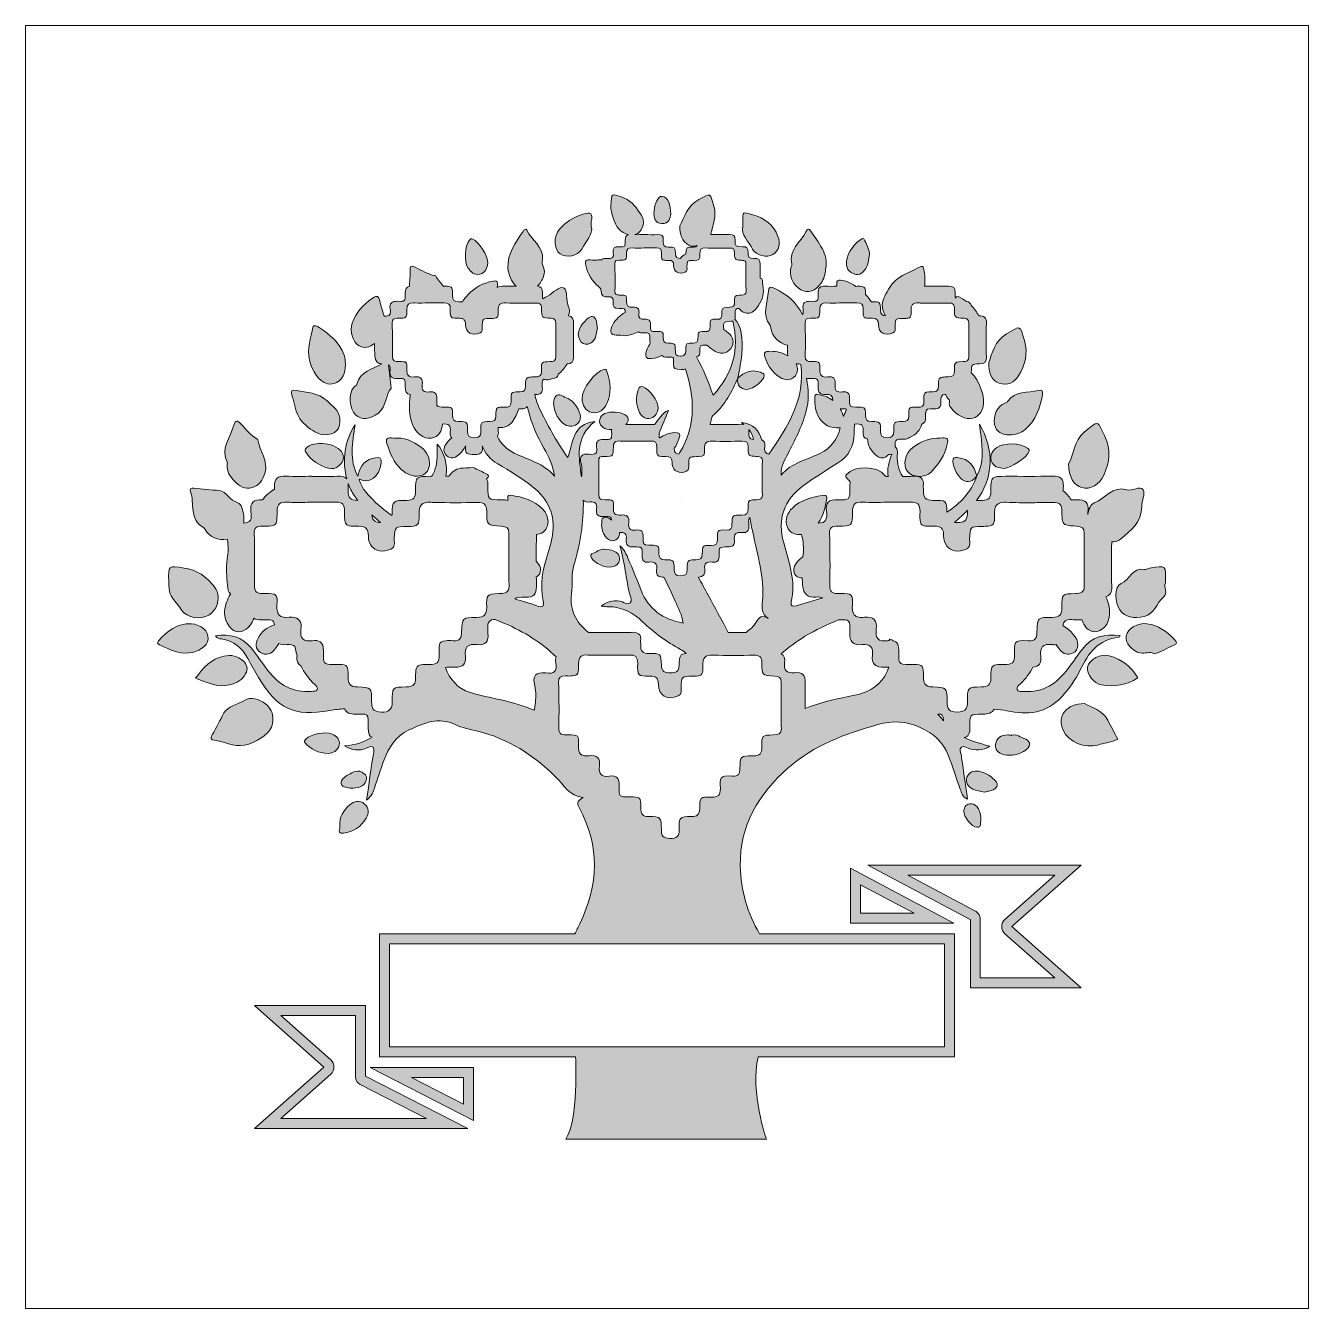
# Model space of a CAD drawing. Header units: inches. Extents: x 0 to 12, y -12 to 0.
import ezdxf

# ---------------------------------------------------------------- set-up
doc = ezdxf.new("R2010")
doc.units = ezdxf.units.IN
doc.header["$MEASUREMENT"] = 0
doc.layers.add('Layer 1', color=7, linetype='Continuous')

# ---------------------------------------------------------------- blocks, each defined once
blk = doc.blocks.new('block 2')
at = {"layer": 'Layer 1', "true_color": 0xffffff}
h = blk.add_hatch(color=7, dxfattribs=at)
h.dxf.hatch_style = 2
edge = h.paths.add_edge_path()
edge.add_spline(control_points=[(6.686, -7.863), (6.678, -7.483), (6.855, -7.188), (7.135, -6.944), (7.378, -6.732), (7.666, -6.624), (7.972, -6.539), (8.115, -6.499), (8.236, -6.506), (8.368, -6.565), (8.492, -6.62), (8.583, -6.7), (8.631, -6.825), (8.672, -6.93), (8.705, -7.038), (8.744, -7.144), (8.756, -7.176), (8.761, -7.216), (8.812, -7.236), (8.791, -7.091), (8.771, -6.955), (8.752, -6.819), (8.749, -6.796), (8.727, -6.768), (8.754, -6.749), (8.775, -6.735), (8.797, -6.751), (8.818, -6.759), (8.886, -6.785), (8.951, -6.785), (9.02, -6.741), (8.911, -6.711), (8.836, -6.686), (8.78, -6.661), (8.817, -6.652), (8.836, -6.626), (8.834, -6.566), (8.829, -6.444), (8.834, -6.44), (8.952, -6.442), (9.008, -6.442), (9.045, -6.428), (9.06, -6.393), (9.1, -6.397), (9.14, -6.403), (9.18, -6.411), (9.372, -6.451), (9.551, -6.435), (9.694, -6.278), (9.763, -6.202), (9.822, -6.119), (9.866, -6.028), (9.94, -5.869), (10.038, -5.742), (10.227, -5.722), (10.23, -5.721), (10.233, -5.714), (10.238, -5.706), (10.095, -5.688), (9.972, -5.716), (9.883, -5.836), (9.839, -5.895), (9.796, -5.955), (9.753, -6.014), (9.65, -6.155), (9.519, -6.241), (9.337, -6.228), (9.316, -6.226), (9.286, -6.237), (9.276, -6.211), (9.267, -6.187), (9.292, -6.171), (9.307, -6.156), (9.357, -6.108), (9.396, -6.056), (9.424, -6), (9.481, -5.995), (9.505, -5.966), (9.496, -5.901), (9.485, -5.816), (9.519, -5.779), (9.606, -5.79), (9.619, -5.792), (9.63, -5.792), (9.641, -5.791), (9.641, -5.791), (9.641, -5.791), (9.641, -5.791), (9.652, -5.81), (9.665, -5.827), (9.679, -5.844), (9.708, -5.878), (9.752, -5.889), (9.795, -5.871), (9.83, -5.857), (9.842, -5.825), (9.845, -5.793), (9.845, -5.731), (9.775, -5.652), (9.705, -5.615), (9.705, -5.615), (9.705, -5.615), (9.705, -5.615), (9.707, -5.572), (9.732, -5.551), (9.787, -5.557), (9.807, -5.559), (9.827, -5.556), (9.847, -5.558), (9.86, -5.559), (9.871, -5.559), (9.882, -5.557), (9.882, -5.557), (9.882, -5.557), (9.882, -5.557), (9.882, -5.557), (9.882, -5.557), (9.882, -5.557), (9.901, -5.618), (9.942, -5.667), (9.997, -5.671), (10.069, -5.677), (10.142, -5.593), (10.139, -5.505), (10.144, -5.443), (10.13, -5.391), (10.105, -5.343), (10.105, -5.343), (10.105, -5.343), (10.105, -5.343), (10.146, -5.332), (10.162, -5.301), (10.161, -5.246), (10.158, -5.107), (10.157, -4.968), (10.16, -4.829), (10.186, -4.83), (10.22, -4.824), (10.244, -4.804), (10.341, -4.724), (10.442, -4.646), (10.441, -4.499), (10.44, -4.446), (10.477, -4.378), (10.455, -4.344), (10.423, -4.296), (10.353, -4.36), (10.301, -4.343), (10.166, -4.299), (10.1, -4.429), (9.997, -4.465), (9.965, -4.476), (9.945, -4.522), (9.937, -4.574), (9.937, -4.574), (9.937, -4.574), (9.937, -4.574), (9.937, -4.574), (9.937, -4.574), (9.937, -4.574), (9.937, -4.564), (9.937, -4.552), (9.939, -4.54), (9.948, -4.462), (9.914, -4.434), (9.836, -4.435), (9.814, -4.436), (9.795, -4.436), (9.78, -4.436), (9.76, -4.403), (9.736, -4.375), (9.707, -4.352), (9.707, -4.34), (9.707, -4.326), (9.708, -4.31), (9.71, -4.232), (9.678, -4.213), (9.606, -4.214), (9.461, -4.218), (9.316, -4.216), (9.171, -4.216), (9.033, -4.216), (9.03, -4.216), (9.03, -4.354), (9.03, -4.416), (9.012, -4.44), (8.947, -4.441), (8.927, -4.441), (8.91, -4.441), (8.895, -4.441), (9.053, -4.242), (9.067, -3.966), (8.923, -3.729), (8.929, -3.773), (8.934, -3.799), (8.937, -3.826), (8.949, -3.957), (8.969, -4.089), (8.898, -4.213), (8.898, -4.213), (8.898, -4.212), (8.898, -4.212), (8.848, -4.368), (8.741, -4.466), (8.619, -4.553), (8.617, -4.443), (8.609, -4.44), (8.489, -4.441), (8.421, -4.441), (8.394, -4.416), (8.4, -4.351), (8.401, -4.337), (8.397, -4.322), (8.398, -4.308), (8.407, -4.23), (8.367, -4.211), (8.296, -4.215), (8.266, -4.217), (8.235, -4.218), (8.205, -4.218), (8.165, -4.164), (8.155, -4.093), (8.154, -4.022), (8.154, -3.996), (8.164, -3.966), (8.135, -3.936), (8.133, -3.869), (8.14, -3.867), (8.212, -3.868), (8.237, -3.868), (8.257, -3.864), (8.269, -3.853), (8.295, -3.843), (8.321, -3.825), (8.345, -3.8), (8.366, -3.779), (8.376, -3.753), (8.383, -3.727), (8.411, -3.722), (8.42, -3.699), (8.419, -3.661), (8.419, -3.647), (8.419, -3.636), (8.419, -3.626), (8.42, -3.626), (8.42, -3.626), (8.42, -3.625), (8.42, -3.624), (8.42, -3.622), (8.42, -3.62), (8.42, -3.62), (8.42, -3.62), (8.42, -3.62), (8.42, -3.62), (8.42, -3.619), (8.42, -3.619), (8.423, -3.585), (8.438, -3.584), (8.499, -3.585), (8.546, -3.585), (8.568, -3.568), (8.561, -3.521), (8.555, -3.476), (8.569, -3.452), (8.604, -3.449), (8.612, -3.466), (8.623, -3.483), (8.639, -3.5), (8.649, -3.511), (8.64, -3.527), (8.641, -3.54), (8.647, -3.592), (8.742, -3.667), (8.809, -3.674), (8.884, -3.682), (8.93, -3.644), (8.955, -3.575), (8.984, -3.494), (8.922, -3.305), (8.846, -3.249), (8.846, -3.249), (8.846, -3.249), (8.846, -3.249), (8.846, -3.248), (8.847, -3.246), (8.847, -3.244), (8.848, -3.167), (8.85, -3.165), (8.924, -3.165), (8.972, -3.165), (8.989, -3.146), (8.988, -3.1), (8.986, -2.995), (8.986, -2.891), (8.988, -2.787), (8.99, -2.733), (8.968, -2.71), (8.917, -2.715), (8.899, -2.68), (8.876, -2.646), (8.845, -2.616), (8.841, -2.595), (8.827, -2.584), (8.803, -2.58), (8.791, -2.571), (8.778, -2.563), (8.765, -2.555), (8.73, -2.535), (8.712, -2.522), (8.698, -2.549), (8.696, -2.537), (8.697, -2.521), (8.697, -2.499), (8.698, -2.448), (8.678, -2.436), (8.632, -2.437), (8.558, -2.439), (8.484, -2.438), (8.409, -2.438), (8.414, -2.393), (8.414, -2.347), (8.407, -2.299), (8.4, -2.248), (8.391, -2.241), (8.348, -2.266), (8.255, -2.321), (8.146, -2.34), (8.082, -2.453), (8.051, -2.505), (8.02, -2.552), (8.012, -2.611), (8.015, -2.652), (8.024, -2.688), (8.044, -2.716), (8.016, -2.713), (7.999, -2.702), (7.998, -2.663), (7.997, -2.584), (7.994, -2.582), (7.914, -2.583), (7.912, -2.583), (7.911, -2.583), (7.909, -2.582), (7.897, -2.56), (7.879, -2.537), (7.857, -2.514), (7.856, -2.508), (7.856, -2.503), (7.856, -2.497), (7.862, -2.447), (7.836, -2.435), (7.791, -2.438), (7.782, -2.438), (7.774, -2.439), (7.766, -2.439), (7.709, -2.401), (7.649, -2.377), (7.608, -2.382), (7.582, -2.385), (7.589, -2.403), (7.588, -2.419), (7.588, -2.425), (7.588, -2.432), (7.588, -2.438), (7.553, -2.439), (7.518, -2.44), (7.483, -2.437), (7.431, -2.433), (7.412, -2.454), (7.414, -2.506), (7.416, -2.579), (7.413, -2.581), (7.341, -2.579), (7.289, -2.577), (7.265, -2.595), (7.273, -2.648), (7.277, -2.674), (7.276, -2.692), (7.268, -2.703), (7.268, -2.703), (7.268, -2.703), (7.268, -2.703), (7.212, -2.587), (7.119, -2.511), (7.002, -2.456), (6.963, -2.437), (6.951, -2.447), (6.949, -2.485), (6.944, -2.592), (6.881, -2.701), (6.965, -2.804), (6.97, -2.81), (6.97, -2.82), (6.971, -2.828), (6.977, -2.901), (7.051, -2.975), (7.126, -2.99), (7.125, -3.023), (7.128, -3.056), (7.13, -3.09), (7.13, -3.09), (7.13, -3.09), (7.13, -3.09), (7.08, -3.059), (7.026, -3.044), (6.974, -3.051), (6.915, -3.042), (6.901, -3.057), (6.918, -3.105), (6.939, -3.17), (6.971, -3.224), (7.026, -3.269), (7.089, -3.322), (7.16, -3.329), (7.202, -3.275), (7.226, -3.245), (7.226, -3.203), (7.207, -3.165), (7.207, -3.165), (7.207, -3.165), (7.207, -3.165), (7.208, -3.164), (7.21, -3.164), (7.211, -3.164), (7.229, -3.162), (7.242, -3.164), (7.252, -3.169), (7.295, -3.49), (7.134, -3.744), (6.954, -4.008), (6.921, -4.004), (6.909, -3.98), (6.914, -3.938), (6.919, -3.904), (6.909, -3.885), (6.887, -3.876), (6.86, -3.791), (6.816, -3.722), (6.693, -3.712), (6.702, -3.718), (6.711, -3.724), (6.718, -3.73), (6.713, -3.729), (6.707, -3.729), (6.701, -3.729), (6.608, -3.732), (6.514, -3.73), (6.421, -3.73), (6.415, -3.73), (6.41, -3.73), (6.405, -3.73), (6.409, -3.712), (6.413, -3.694), (6.416, -3.676), (6.418, -3.663), (6.427, -3.649), (6.437, -3.64), (6.546, -3.549), (6.604, -3.424), (6.662, -3.299), (6.662, -3.299), (6.662, -3.299), (6.662, -3.299), (6.662, -3.298), (6.662, -3.298), (6.662, -3.298), (6.662, -3.298), (6.662, -3.299), (6.662, -3.299), (6.687, -3.175), (6.715, -3.05), (6.7, -2.922), (6.693, -2.864), (6.686, -2.804), (6.635, -2.746), (6.639, -2.737), (6.639, -2.725), (6.638, -2.711), (6.637, -2.704), (6.638, -2.697), (6.638, -2.689), (6.634, -2.659), (6.645, -2.643), (6.676, -2.645), (6.685, -2.659), (6.697, -2.671), (6.714, -2.68), (6.754, -2.702), (6.792, -2.689), (6.821, -2.661), (6.875, -2.609), (6.899, -2.542), (6.904, -2.484), (6.899, -2.44), (6.895, -2.412), (6.892, -2.385), (6.89, -2.371), (6.885, -2.363), (6.871, -2.362), (6.871, -2.32), (6.871, -2.277), (6.872, -2.235), (6.873, -2.19), (6.855, -2.172), (6.811, -2.177), (6.768, -2.182), (6.753, -2.163), (6.758, -2.122), (6.762, -2.082), (6.745, -2.067), (6.705, -2.068), (6.639, -2.069), (6.637, -2.067), (6.639, -2.003), (6.639, -1.963), (6.623, -1.953), (6.586, -1.954), (6.527, -1.956), (6.468, -1.955), (6.409, -1.955), (6.409, -1.955), (6.409, -1.955), (6.409, -1.955), (6.409, -1.953), (6.41, -1.95), (6.411, -1.948), (6.427, -1.864), (6.467, -1.784), (6.439, -1.688), (6.401, -1.561), (6.415, -1.567), (6.298, -1.627), (6.184, -1.685), (6.163, -1.793), (6.121, -1.872), (6.116, -1.975), (6.164, -2.05), (6.229, -2.062), (6.245, -2.064), (6.264, -2.063), (6.283, -2.057), (6.283, -2.057), (6.283, -2.057), (6.283, -2.057), (6.277, -2.067), (6.266, -2.071), (6.247, -2.071), (6.18, -2.071), (6.179, -2.072), (6.176, -2.136), (6.176, -2.136), (6.176, -2.137), (6.176, -2.137), (6.154, -2.144), (6.136, -2.157), (6.127, -2.178), (6.098, -2.178), (6.079, -2.172), (6.078, -2.135), (6.077, -2.072), (6.075, -2.07), (6.011, -2.071), (5.976, -2.071), (5.962, -2.058), (5.965, -2.024), (5.966, -2.017), (5.964, -2.01), (5.964, -2.003), (5.969, -1.962), (5.948, -1.952), (5.912, -1.955), (5.871, -1.957), (5.83, -1.955), (5.789, -1.955), (5.789, -1.955), (5.789, -1.955), (5.789, -1.955), (5.758, -1.955), (5.728, -1.956), (5.698, -1.955), (5.698, -1.955), (5.698, -1.955), (5.698, -1.955), (5.708, -1.953), (5.717, -1.949), (5.726, -1.943), (5.775, -1.91), (5.799, -1.826), (5.758, -1.769), (5.716, -1.711), (5.679, -1.645), (5.601, -1.615), (5.478, -1.567), (5.48, -1.561), (5.475, -1.688), (5.472, -1.748), (5.508, -1.853), (5.545, -1.897), (5.571, -1.928), (5.606, -1.948), (5.641, -1.955), (5.641, -1.955), (5.641, -1.955), (5.641, -1.955), (5.641, -1.955), (5.641, -1.955), (5.641, -1.955), (5.617, -1.96), (5.609, -1.977), (5.61, -2.01), (5.612, -2.068), (5.609, -2.07), (5.552, -2.068), (5.51, -2.067), (5.49, -2.081), (5.497, -2.123), (5.504, -2.169), (5.491, -2.185), (5.441, -2.179), (5.415, -2.175), (5.397, -2.179), (5.386, -2.19), (5.373, -2.19), (5.359, -2.191), (5.345, -2.193), (5.331, -2.193), (5.317, -2.195), (5.303, -2.193), (5.238, -2.185), (5.223, -2.196), (5.246, -2.269), (5.273, -2.351), (5.321, -2.41), (5.381, -2.461), (5.382, -2.468), (5.382, -2.474), (5.383, -2.48), (5.386, -2.524), (5.407, -2.541), (5.447, -2.537), (5.486, -2.533), (5.502, -2.55), (5.497, -2.588), (5.491, -2.63), (5.505, -2.649), (5.552, -2.647), (5.6, -2.644), (5.61, -2.646), (5.61, -2.683), (5.584, -2.695), (5.561, -2.711), (5.543, -2.73), (5.508, -2.766), (5.467, -2.826), (5.475, -2.867), (5.482, -2.909), (5.558, -2.888), (5.612, -2.903), (5.65, -2.894), (5.694, -2.885), (5.734, -2.865), (5.744, -2.872), (5.759, -2.875), (5.778, -2.874), (5.838, -2.872), (5.84, -2.874), (5.838, -2.937), (5.838, -2.952), (5.84, -2.964), (5.844, -2.973), (5.819, -3.005), (5.802, -3.043), (5.801, -3.077), (5.8, -3.125), (5.834, -3.111), (5.856, -3.115), (5.891, -3.114), (5.925, -3.102), (5.953, -3.085), (5.962, -3.097), (5.978, -3.102), (6.001, -3.101), (6.011, -3.1), (6.021, -3.101), (6.032, -3.1), (6.052, -3.098), (6.062, -3.107), (6.061, -3.128), (6.061, -3.141), (6.061, -3.154), (6.061, -3.167), (6.063, -3.214), (6.068, -3.215), (6.133, -3.217), (6.149, -3.217), (6.162, -3.215), (6.171, -3.21), (6.178, -3.232), (6.185, -3.253), (6.192, -3.275), (6.263, -3.521), (6.257, -3.764), (6.123, -3.987), (6.119, -3.994), (6.115, -4.001), (6.111, -4.008), (6.084, -4.005), (6.068, -3.994), (6.067, -3.956), (6.067, -3.956), (6.067, -3.953), (6.067, -3.953), (6.088, -3.927), (6.1, -3.897), (6.112, -3.866), (6.13, -3.82), (6.119, -3.807), (6.07, -3.807), (6.017, -3.808), (5.975, -3.832), (5.932, -3.856), (5.926, -3.847), (5.924, -3.834), (5.926, -3.817), (5.926, -3.816), (5.926, -3.814), (5.926, -3.812), (5.954, -3.743), (5.984, -3.674), (6.014, -3.6), (5.972, -3.609), (5.96, -3.637), (5.942, -3.657), (5.921, -3.681), (5.902, -3.706), (5.883, -3.73), (5.876, -3.73), (5.868, -3.73), (5.859, -3.73), (5.808, -3.733), (5.757, -3.731), (5.706, -3.731), (5.706, -3.731), (5.706, -3.73), (5.706, -3.73), (5.675, -3.73), (5.645, -3.731), (5.614, -3.731), (5.614, -3.731), (5.614, -3.731), (5.614, -3.731), (5.629, -3.718), (5.638, -3.702), (5.638, -3.683), (5.637, -3.637), (5.553, -3.613), (5.49, -3.615), (5.418, -3.614), (5.367, -3.65), (5.369, -3.702), (5.371, -3.75), (5.418, -3.781), (5.483, -3.777), (5.482, -3.784), (5.482, -3.791), (5.482, -3.799), (5.485, -3.871), (5.482, -3.874), (5.41, -3.871), (5.358, -3.87), (5.333, -3.888), (5.341, -3.94), (5.351, -3.997), (5.334, -4.018), (5.272, -4.009), (5.204, -4), (5.179, -4.032), (5.196, -4.097), (5.207, -4.138), (5.205, -4.18), (5.2, -4.22), (5.176, -4.045), (5.135, -3.854), (5.325, -3.703), (5.112, -3.726), (5.123, -3.901), (5.072, -4.04), (4.96, -3.883), (4.88, -3.732), (4.805, -3.577), (4.784, -3.535), (4.772, -3.492), (4.765, -3.449), (4.766, -3.449), (4.768, -3.449), (4.769, -3.45), (4.82, -3.456), (4.839, -3.431), (4.833, -3.382), (4.832, -3.373), (4.834, -3.363), (4.833, -3.354), (4.831, -3.333), (4.834, -3.317), (4.845, -3.308), (4.855, -3.311), (4.867, -3.313), (4.878, -3.314), (4.893, -3.313), (4.909, -3.309), (4.926, -3.3), (4.96, -3.303), (4.977, -3.291), (4.982, -3.263), (4.982, -3.263), (4.982, -3.262), (4.982, -3.262), (5.014, -3.235), (5.044, -3.2), (5.065, -3.165), (5.11, -3.164), (5.126, -3.145), (5.125, -3.1), (5.124, -2.995), (5.123, -2.891), (5.126, -2.787), (5.127, -2.743), (5.112, -2.72), (5.08, -2.715), (5.089, -2.687), (5.091, -2.657), (5.075, -2.622), (5.053, -2.569), (5.071, -2.474), (5.039, -2.457), (4.987, -2.429), (4.937, -2.505), (4.882, -2.53), (4.865, -2.538), (4.85, -2.547), (4.837, -2.557), (4.833, -2.545), (4.834, -2.526), (4.834, -2.499), (4.835, -2.456), (4.821, -2.441), (4.789, -2.438), (4.789, -2.438), (4.789, -2.438), (4.789, -2.438), (4.811, -2.414), (4.831, -2.382), (4.846, -2.345), (4.872, -2.284), (4.818, -2.24), (4.835, -2.186), (4.847, -2.064), (4.732, -2.007), (4.69, -1.913), (4.681, -1.892), (4.663, -1.91), (4.653, -1.925), (4.582, -2.03), (4.505, -2.131), (4.512, -2.27), (4.515, -2.326), (4.546, -2.394), (4.588, -2.438), (4.588, -2.438), (4.588, -2.438), (4.588, -2.438), (4.555, -2.438), (4.522, -2.438), (4.49, -2.438), (4.445, -2.438), (4.423, -2.438), (4.411, -2.449), (4.429, -2.374), (4.394, -2.385), (4.338, -2.398), (4.246, -2.42), (4.178, -2.471), (4.117, -2.539), (4.105, -2.552), (4.096, -2.567), (4.088, -2.583), (4.079, -2.582), (4.066, -2.582), (4.051, -2.583), (4.008, -2.583), (3.991, -2.567), (3.994, -2.525), (3.995, -2.516), (3.992, -2.506), (3.993, -2.497), (3.999, -2.447), (3.973, -2.435), (3.928, -2.438), (3.922, -2.438), (3.916, -2.439), (3.911, -2.439), (3.911, -2.439), (3.911, -2.439), (3.911, -2.439), (3.883, -2.408), (3.855, -2.378), (3.837, -2.342), (3.836, -2.34), (3.832, -2.339), (3.829, -2.338), (3.761, -2.329), (3.705, -2.289), (3.645, -2.26), (3.604, -2.24), (3.595, -2.255), (3.597, -2.293), (3.599, -2.341), (3.591, -2.39), (3.591, -2.438), (3.561, -2.444), (3.55, -2.465), (3.551, -2.506), (3.553, -2.579), (3.55, -2.581), (3.479, -2.579), (3.426, -2.577), (3.402, -2.595), (3.41, -2.648), (3.418, -2.701), (3.405, -2.722), (3.354, -2.718), (3.354, -2.718), (3.354, -2.718), (3.354, -2.718), (3.339, -2.669), (3.323, -2.624), (3.314, -2.578), (3.303, -2.528), (3.291, -2.519), (3.244, -2.551), (3.156, -2.61), (3.091, -2.682), (3.056, -2.784), (3.031, -2.857), (3.058, -2.959), (3.119, -2.995), (3.165, -3.021), (3.217, -3.012), (3.264, -2.973), (3.264, -2.973), (3.264, -2.973), (3.264, -2.973), (3.262, -3.013), (3.265, -3.052), (3.268, -3.093), (3.272, -3.142), (3.293, -3.164), (3.333, -3.165), (3.245, -3.215), (3.13, -3.232), (3.099, -3.355), (3.096, -3.366), (3.078, -3.372), (3.069, -3.383), (3.017, -3.445), (3.027, -3.584), (3.086, -3.641), (3.141, -3.693), (3.224, -3.684), (3.3, -3.624), (3.381, -3.561), (3.363, -3.451), (3.42, -3.393), (3.411, -3.311), (3.404, -3.242), (3.396, -3.173), (3.409, -3.183), (3.413, -3.201), (3.41, -3.227), (3.403, -3.28), (3.42, -3.304), (3.479, -3.301), (3.551, -3.297), (3.554, -3.301), (3.551, -3.377), (3.55, -3.422), (3.563, -3.446), (3.598, -3.45), (3.598, -3.452), (3.598, -3.454), (3.598, -3.457), (3.587, -3.552), (3.582, -3.646), (3.622, -3.74), (3.649, -3.802), (3.724, -3.871), (3.793, -3.86), (3.872, -3.849), (3.891, -3.788), (3.899, -3.727), (3.899, -3.727), (3.899, -3.727), (3.899, -3.727), (3.956, -3.719), (3.98, -3.742), (3.972, -3.8), (3.968, -3.827), (3.974, -3.845), (3.987, -3.856), (3.987, -3.856), (3.987, -3.856), (3.988, -3.856), (3.965, -3.872), (3.946, -3.892), (3.93, -3.917), (3.907, -3.952), (3.905, -3.992), (3.94, -4.024), (3.977, -4.056), (4.016, -4.046), (4.047, -4.019), (4.075, -3.994), (4.1, -3.965), (4.114, -3.932), (4.114, -3.938), (4.114, -3.944), (4.115, -3.95), (4.116, -4.008), (4.123, -4.01), (4.204, -4.012), (4.25, -4.013), (4.275, -4.002), (4.273, -3.948), (4.273, -3.942), (4.272, -3.937), (4.272, -3.932), (4.297, -4), (4.344, -4.056), (4.417, -4.1), (4.529, -4.167), (4.641, -4.232), (4.743, -4.313), (4.891, -4.43), (4.957, -4.58), (4.928, -4.767), (4.92, -4.825), (4.903, -4.883), (4.885, -4.939), (4.837, -5.083), (4.809, -5.228), (4.842, -5.38), (4.852, -5.428), (4.84, -5.449), (4.783, -5.428), (4.716, -5.403), (4.645, -5.385), (4.576, -5.363), (4.592, -5.348), (4.622, -5.347), (4.679, -5.348), (4.753, -5.348), (4.78, -5.318), (4.778, -5.246), (4.778, -5.216), (4.778, -5.187), (4.777, -5.158), (4.777, -5.158), (4.777, -5.158), (4.777, -5.158), (4.782, -5.155), (4.787, -5.152), (4.792, -5.147), (4.815, -5.127), (4.821, -5.101), (4.815, -5.071), (4.811, -5.051), (4.796, -5.029), (4.776, -5.009), (4.776, -5.009), (4.776, -5.009), (4.776, -5.009), (4.776, -4.926), (4.777, -4.842), (4.779, -4.759), (4.779, -4.759), (4.779, -4.759), (4.779, -4.759), (4.788, -4.758), (4.798, -4.756), (4.808, -4.754), (4.859, -4.74), (4.884, -4.7), (4.887, -4.638), (4.885, -4.599), (4.87, -4.555), (4.838, -4.523), (4.756, -4.442), (4.652, -4.408), (4.539, -4.394), (4.5, -4.39), (4.509, -4.413), (4.512, -4.436), (4.512, -4.438), (4.512, -4.441), (4.512, -4.443), (4.512, -4.443), (4.512, -4.443), (4.512, -4.443), (4.497, -4.437), (4.477, -4.435), (4.454, -4.435), (4.326, -4.438), (4.322, -4.434), (4.325, -4.31), (4.326, -4.279), (4.322, -4.258), (4.312, -4.243), (4.314, -4.24), (4.317, -4.237), (4.319, -4.234), (4.33, -4.221), (4.335, -4.206), (4.321, -4.199), (4.272, -4.173), (4.221, -4.15), (4.19, -4.135), (4.135, -4.138), (4.101, -4.136), (4.068, -4.141), (4.022, -4.148), (3.982, -4.179), (3.96, -4.216), (3.96, -4.216), (3.96, -4.216), (3.96, -4.216), (3.951, -4.216), (3.941, -4.216), (3.931, -4.216), (3.95, -4.114), (3.918, -3.988), (3.85, -3.915), (3.85, -3.915), (3.85, -4.012), (3.85, -4.012), (3.85, -4.086), (3.837, -4.155), (3.801, -4.216), (3.801, -4.216), (3.789, -4.216), (3.789, -4.216), (3.65, -4.216), (3.648, -4.216), (3.648, -4.354), (3.648, -4.416), (3.629, -4.44), (3.565, -4.441), (3.436, -4.441), (3.433, -4.444), (3.428, -4.568), (3.428, -4.573), (3.427, -4.578), (3.427, -4.583), (3.373, -4.545), (3.322, -4.506), (3.274, -4.46), (3.21, -4.397), (3.143, -4.335), (3.12, -4.242), (3.222, -4.29), (3.31, -4.224), (3.325, -4.091), (3.33, -4.047), (3.316, -4.036), (3.274, -4.042), (3.185, -4.054), (3.128, -4.112), (3.107, -4.215), (3.026, -4.063), (3.058, -3.904), (3.082, -3.734), (2.985, -3.875), (2.96, -4.074), (3.004, -4.24), (2.987, -4.218), (2.956, -4.213), (2.914, -4.215), (2.835, -4.221), (2.755, -4.217), (2.675, -4.217), (2.675, -4.217), (2.675, -4.216), (2.675, -4.216), (2.595, -4.216), (2.515, -4.22), (2.436, -4.214), (2.354, -4.209), (2.325, -4.24), (2.328, -4.322), (2.328, -4.326), (2.328, -4.331), (2.328, -4.335), (2.289, -4.359), (2.255, -4.389), (2.224, -4.426), (2.222, -4.429), (2.22, -4.432), (2.217, -4.435), (2.217, -4.435), (2.216, -4.435), (2.215, -4.435), (2.134, -4.433), (2.095, -4.461), (2.108, -4.543), (2.12, -4.618), (2.103, -4.653), (2.039, -4.653), (2.041, -4.639), (2.042, -4.625), (2.042, -4.609), (2.041, -4.604), (2.042, -4.593), (2.04, -4.582), (2.032, -4.537), (2.018, -4.473), (1.985, -4.464), (1.91, -4.443), (1.878, -4.354), (1.814, -4.349), (1.734, -4.343), (1.654, -4.336), (1.574, -4.327), (1.55, -4.324), (1.533, -4.332), (1.542, -4.358), (1.582, -4.471), (1.527, -4.618), (1.663, -4.696), (1.67, -4.699), (1.675, -4.708), (1.679, -4.715), (1.721, -4.785), (1.802, -4.819), (1.886, -4.803), (1.886, -4.803), (1.886, -4.803), (1.886, -4.803), (1.899, -4.866), (1.895, -4.929), (1.886, -4.99), (1.875, -5.073), (1.88, -5.153), (1.887, -5.235), (1.89, -5.272), (1.899, -5.299), (1.915, -5.317), (1.915, -5.317), (1.915, -5.317), (1.915, -5.318), (1.887, -5.366), (1.868, -5.418), (1.861, -5.477), (1.852, -5.552), (1.904, -5.65), (1.97, -5.668), (2.035, -5.685), (2.1, -5.633), (2.132, -5.551), (2.132, -5.548), (2.133, -5.546), (2.134, -5.544), (2.151, -5.556), (2.178, -5.561), (2.215, -5.559), (2.298, -5.554), (2.322, -5.556), (2.327, -5.606), (2.327, -5.606), (2.327, -5.607), (2.327, -5.607), (2.261, -5.626), (2.207, -5.666), (2.174, -5.73), (2.148, -5.778), (2.145, -5.832), (2.198, -5.865), (2.248, -5.897), (2.302, -5.878), (2.332, -5.834), (2.344, -5.817), (2.357, -5.8), (2.368, -5.781), (2.386, -5.791), (2.411, -5.794), (2.442, -5.791), (2.478, -5.787), (2.503, -5.792), (2.519, -5.807), (2.524, -5.836), (2.531, -5.865), (2.539, -5.894), (2.534, -5.943), (2.546, -5.973), (2.575, -5.988), (2.605, -6.051), (2.647, -6.11), (2.704, -6.164), (2.718, -6.176), (2.739, -6.19), (2.728, -6.212), (2.718, -6.233), (2.693, -6.226), (2.675, -6.228), (2.501, -6.241), (2.369, -6.169), (2.267, -6.033), (2.214, -5.963), (2.165, -5.89), (2.11, -5.822), (2.025, -5.717), (1.911, -5.688), (1.777, -5.707), (1.791, -5.734), (1.813, -5.735), (1.831, -5.738), (1.948, -5.754), (2.025, -5.821), (2.079, -5.921), (2.111, -5.981), (2.144, -6.04), (2.179, -6.099), (2.355, -6.394), (2.51, -6.467), (2.846, -6.407), (2.893, -6.399), (2.939, -6.394), (2.985, -6.39), (2.997, -6.429), (3.033, -6.443), (3.087, -6.44), (3.107, -6.439), (3.127, -6.441), (3.147, -6.44), (3.186, -6.436), (3.206, -6.453), (3.204, -6.493), (3.203, -6.519), (3.204, -6.544), (3.205, -6.57), (3.207, -6.624), (3.211, -6.647), (3.242, -6.657), (3.167, -6.702), (3.083, -6.731), (2.984, -6.737), (3.052, -6.782), (3.119, -6.788), (3.187, -6.758), (3.253, -6.729), (3.266, -6.747), (3.254, -6.814), (3.23, -6.951), (3.212, -7.089), (3.19, -7.245), (3.241, -7.206), (3.251, -7.167), (3.263, -7.132), (3.293, -7.047), (3.319, -6.96), (3.35, -6.875), (3.396, -6.753), (3.461, -6.647), (3.586, -6.589), (3.725, -6.525), (3.861, -6.463), (4.019, -6.538), (4.084, -6.569), (4.158, -6.583), (4.229, -6.601), (4.515, -6.67), (4.751, -6.823), (4.958, -7.027), (5.034, -7.102), (5.084, -7.21), (5.217, -7.221), (5.172, -7.247), (5.148, -7.263), (5.177, -7.315), (5.376, -7.675), (5.359, -8.039), (5.184, -8.403), (5.169, -8.435), (5.153, -8.467), (5.137, -8.497), (5.137, -8.497), (3.311, -8.497), (3.311, -8.497), (3.311, -8.497), (3.311, -9.646), (3.311, -9.646), (3.311, -9.646), (5.145, -9.646), (5.145, -9.646), (5.145, -9.646), (5.176, -10.246), (5.052, -10.417), (5.052, -10.417), (6.93, -10.417), (6.93, -10.417), (6.93, -10.417), (6.775, -9.978), (6.852, -9.646), (6.852, -9.646), (8.689, -9.646), (8.689, -9.646), (8.689, -9.646), (8.689, -8.497), (8.689, -8.497), (8.689, -8.497), (6.866, -8.497), (6.866, -8.497), (6.754, -8.303), (6.69, -8.091), (6.686, -7.863)], knot_values=[0, 0, 0, 0, 1, 1, 1, 2, 2, 2, 3, 3, 3, 4, 4, 4, 5, 5, 5, 6, 6, 6, 7, 7, 7, 8, 8, 8, 9, 9, 9, 10, 10, 10, 11, 11, 11, 12, 12, 12, 13, 13, 13, 14, 14, 14, 15, 15, 15, 16, 16, 16, 17, 17, 17, 18, 18, 18, 19, 19, 19, 20, 20, 20, 21, 21, 21, 22, 22, 22, 23, 23, 23, 24, 24, 24, 25, 25, 25, 26, 26, 26, 27, 27, 27, 28, 28, 28, 29, 29, 29, 30, 30, 30, 31, 31, 31, 32, 32, 32, 33, 33, 33, 34, 34, 34, 35, 35, 35, 36, 36, 36, 37, 37, 37, 38, 38, 38, 39, 39, 39, 40, 40, 40, 41, 41, 41, 42, 42, 42, 43, 43, 43, 44, 44, 44, 45, 45, 45, 46, 46, 46, 47, 47, 47, 48, 48, 48, 49, 49, 49, 50, 50, 50, 51, 51, 51, 52, 52, 52, 53, 53, 53, 54, 54, 54, 55, 55, 55, 56, 56, 56, 57, 57, 57, 58, 58, 58, 59, 59, 59, 60, 60, 60, 61, 61, 61, 62, 62, 62, 63, 63, 63, 64, 64, 64, 65, 65, 65, 66, 66, 66, 67, 67, 67, 68, 68, 68, 69, 69, 69, 70, 70, 70, 71, 71, 71, 72, 72, 72, 73, 73, 73, 74, 74, 74, 75, 75, 75, 76, 76, 76, 77, 77, 77, 78, 78, 78, 79, 79, 79, 80, 80, 80, 81, 81, 81, 82, 82, 82, 83, 83, 83, 84, 84, 84, 85, 85, 85, 86, 86, 86, 87, 87, 87, 88, 88, 88, 89, 89, 89, 90, 90, 90, 91, 91, 91, 92, 92, 92, 93, 93, 93, 94, 94, 94, 95, 95, 95, 96, 96, 96, 97, 97, 97, 98, 98, 98, 99, 99, 99, 100, 100, 100, 101, 101, 101, 102, 102, 102, 103, 103, 103, 104, 104, 104, 105, 105, 105, 106, 106, 106, 107, 107, 107, 108, 108, 108, 109, 109, 109, 110, 110, 110, 111, 111, 111, 112, 112, 112, 113, 113, 113, 114, 114, 114, 115, 115, 115, 116, 116, 116, 117, 117, 117, 118, 118, 118, 119, 119, 119, 120, 120, 120, 121, 121, 121, 122, 122, 122, 123, 123, 123, 124, 124, 124, 125, 125, 125, 126, 126, 126, 127, 127, 127, 128, 128, 128, 129, 129, 129, 130, 130, 130, 131, 131, 131, 132, 132, 132, 133, 133, 133, 134, 134, 134, 135, 135, 135, 136, 136, 136, 137, 137, 137, 138, 138, 138, 139, 139, 139, 140, 140, 140, 141, 141, 141, 142, 142, 142, 143, 143, 143, 144, 144, 144, 145, 145, 145, 146, 146, 146, 147, 147, 147, 148, 148, 148, 149, 149, 149, 150, 150, 150, 151, 151, 151, 152, 152, 152, 153, 153, 153, 154, 154, 154, 155, 155, 155, 156, 156, 156, 157, 157, 157, 158, 158, 158, 159, 159, 159, 160, 160, 160, 161, 161, 161, 162, 162, 162, 163, 163, 163, 164, 164, 164, 165, 165, 165, 166, 166, 166, 167, 167, 167, 168, 168, 168, 169, 169, 169, 170, 170, 170, 171, 171, 171, 172, 172, 172, 173, 173, 173, 174, 174, 174, 175, 175, 175, 176, 176, 176, 177, 177, 177, 178, 178, 178, 179, 179, 179, 180, 180, 180, 181, 181, 181, 182, 182, 182, 183, 183, 183, 184, 184, 184, 185, 185, 185, 186, 186, 186, 187, 187, 187, 188, 188, 188, 189, 189, 189, 190, 190, 190, 191, 191, 191, 192, 192, 192, 193, 193, 193, 194, 194, 194, 195, 195, 195, 196, 196, 196, 197, 197, 197, 198, 198, 198, 199, 199, 199, 200, 200, 200, 201, 201, 201, 202, 202, 202, 203, 203, 203, 204, 204, 204, 205, 205, 205, 206, 206, 206, 207, 207, 207, 208, 208, 208, 209, 209, 209, 210, 210, 210, 211, 211, 211, 212, 212, 212, 213, 213, 213, 214, 214, 214, 215, 215, 215, 216, 216, 216, 217, 217, 217, 218, 218, 218, 219, 219, 219, 220, 220, 220, 221, 221, 221, 222, 222, 222, 223, 223, 223, 224, 224, 224, 225, 225, 225, 226, 226, 226, 227, 227, 227, 228, 228, 228, 229, 229, 229, 230, 230, 230, 231, 231, 231, 232, 232, 232, 233, 233, 233, 234, 234, 234, 235, 235, 235, 236, 236, 236, 237, 237, 237, 238, 238, 238, 239, 239, 239, 240, 240, 240, 241, 241, 241, 242, 242, 242, 243, 243, 243, 244, 244, 244, 245, 245, 245, 246, 246, 246, 247, 247, 247, 248, 248, 248, 249, 249, 249, 250, 250, 250, 251, 251, 251, 252, 252, 252, 253, 253, 253, 254, 254, 254, 255, 255, 255, 256, 256, 256, 257, 257, 257, 258, 258, 258, 259, 259, 259, 260, 260, 260, 261, 261, 261, 262, 262, 262, 263, 263, 263, 264, 264, 264, 265, 265, 265, 266, 266, 266, 267, 267, 267, 268, 268, 268, 269, 269, 269, 270, 270, 270, 271, 271, 271, 272, 272, 272, 273, 273, 273, 274, 274, 274, 275, 275, 275, 276, 276, 276, 277, 277, 277, 278, 278, 278, 279, 279, 279, 280, 280, 280, 281, 281, 281, 282, 282, 282, 283, 283, 283, 284, 284, 284, 285, 285, 285, 286, 286, 286, 287, 287, 287, 288, 288, 288, 289, 289, 289, 290, 290, 290, 291, 291, 291, 292, 292, 292, 293, 293, 293, 294, 294, 294, 295, 295, 295, 296, 296, 296, 297, 297, 297, 298, 298, 298, 299, 299, 299, 300, 300, 300, 301, 301, 301, 302, 302, 302, 303, 303, 303, 304, 304, 304, 305, 305, 305, 306, 306, 306, 307, 307, 307, 308, 308, 308, 309, 309, 309, 310, 310, 310, 311, 311, 311, 312, 312, 312, 313, 313, 313, 314, 314, 314, 315, 315, 315, 316, 316, 316, 317, 317, 317, 318, 318, 318, 319, 319, 319, 320, 320, 320, 321, 321, 321, 322, 322, 322, 323, 323, 323, 324, 324, 324, 325, 325, 325, 326, 326, 326, 327, 327, 327, 328, 328, 328, 329, 329, 329, 330, 330, 330, 331, 331, 331, 332, 332, 332, 333, 333, 333, 334, 334, 334, 335, 335, 335, 336, 336, 336, 337, 337, 337, 338, 338, 338, 339, 339, 339, 340, 340, 340, 341, 341, 341, 342, 342, 342, 343, 343, 343, 344, 344, 344, 345, 345, 345, 346, 346, 346, 347, 347, 347, 348, 348, 348, 349, 349, 349, 350, 350, 350, 351, 351, 351, 352, 352, 352, 353, 353, 353, 354, 354, 354, 355, 355, 355, 356, 356, 356, 357, 357, 357, 358, 358, 358, 359, 359, 359, 360, 360, 360, 361, 361, 361, 362, 362, 362, 363, 363, 363, 364, 364, 364, 365, 365, 365, 366, 366, 366, 367, 367, 367, 368, 368, 368, 369, 369, 369, 370, 370, 370, 371, 371, 371, 372, 372, 372, 373, 373, 373, 374, 374, 374, 375, 375, 375, 376, 376, 376, 377, 377, 377, 378, 378, 378, 379, 379, 379, 380, 380, 380, 381, 381, 381, 382, 382, 382, 383, 383, 383, 384, 384, 384, 385, 385, 385, 386, 386, 386, 387, 387, 387, 388, 388, 388, 389, 389, 389, 390, 390, 390, 391, 391, 391, 392, 392, 392, 393, 393, 393, 394, 394, 394, 395, 395, 395, 396, 396, 396, 397, 397, 397, 398, 398, 398, 399, 399, 399, 400, 400, 400, 401, 401, 401, 402, 402, 402, 403, 403, 403, 404, 404, 404, 405, 405, 405, 406, 406, 406, 407, 407, 407, 408, 408, 408, 409, 409, 409, 410, 410, 410, 411, 411, 411, 412, 412, 412, 413, 413, 413, 414, 414, 414, 415, 415, 415, 416, 416, 416, 417, 417, 417, 418, 418, 418, 419, 419, 419, 420, 420, 420, 421, 421, 421, 422, 422, 422, 423, 423, 423, 424, 424, 424, 425, 425, 425, 426, 426, 426, 427, 427, 427, 428, 428, 428, 429, 429, 429, 430, 430, 430, 431, 431, 431, 432, 432, 432, 433, 433, 433, 434, 434, 434, 435, 435, 435, 436, 436, 436, 437, 437, 437, 438, 438, 438, 439, 439, 439, 440, 440, 440, 441, 441, 441, 442, 442, 442, 443, 443, 443, 444, 444, 444, 445, 445, 445, 446, 446, 446, 447, 447, 447, 448, 448, 448, 449, 449, 449, 450, 450, 450, 451, 451, 451, 452, 452, 452, 453, 453, 453, 454, 454, 454, 455, 455, 455, 456, 456, 456, 457, 457, 457, 458, 458, 458, 459, 459, 459, 460, 460, 460, 461, 461, 461, 462, 462, 462, 463, 463, 463, 464, 464, 464, 465, 465, 465, 466, 466, 466, 467, 467, 467, 468, 468, 468, 469, 469, 469, 470, 470, 470, 471, 471, 471, 472, 472, 472, 473, 473, 473, 474, 474, 474, 474], degree=3, periodic=1)
edge = h.paths.add_edge_path()
edge.add_spline(control_points=[(5.071, -6.635), (5.021, -6.636), (4.986, -6.635), (4.988, -6.567), (4.988, -6.549), (4.988, -6.532), (4.989, -6.514), (4.991, -6.391), (4.989, -6.268), (4.986, -6.145), (4.985, -6.092), (5.007, -6.084), (5.053, -6.084), (5.079, -6.084), (5.1, -6.085), (5.116, -6.083), (5.171, -6.079), (5.173, -6.057), (5.173, -5.968), (5.173, -5.905), (5.197, -5.884), (5.258, -5.888), (5.323, -5.892), (5.388, -5.889), (5.452, -5.889), (5.452, -5.889), (5.452, -5.889), (5.452, -5.889), (5.473, -5.889), (5.495, -5.889), (5.516, -5.889), (5.559, -5.889), (5.603, -5.89), (5.646, -5.888), (5.703, -5.886), (5.727, -5.904), (5.726, -5.965), (5.722, -6.083), (5.725, -6.086), (5.842, -6.085), (5.901, -6.084), (5.92, -6.106), (5.919, -6.163), (5.918, -6.267), (6.007, -6.316), (6.104, -6.271), (6.142, -6.254), (6.131, -6.222), (6.132, -6.194), (6.135, -6.088), (6.134, -6.088), (6.237, -6.086), (6.252, -6.086), (6.264, -6.086), (6.275, -6.085), (6.33, -6.081), (6.338, -6.063), (6.335, -5.988), (6.332, -5.914), (6.354, -5.886), (6.432, -5.889), (6.558, -5.895), (6.686, -5.892), (6.813, -5.89), (6.867, -5.889), (6.887, -5.906), (6.887, -5.963), (6.887, -6.019), (6.887, -6.047), (6.902, -6.063), (6.917, -6.079), (6.948, -6.081), (7.008, -6.085), (7.048, -6.087), (7.069, -6.099), (7.069, -6.141), (7.069, -6.256), (7.068, -6.371), (7.069, -6.486), (7.069, -6.516), (7.069, -6.545), (7.07, -6.575), (7.07, -6.628), (7.039, -6.634), (6.997, -6.635), (6.888, -6.638), (6.885, -6.639), (6.887, -6.747), (6.889, -6.808), (6.868, -6.831), (6.806, -6.831), (6.687, -6.83), (6.685, -6.833), (6.682, -6.949), (6.681, -6.998), (6.668, -7.025), (6.614, -7.021), (6.488, -7.013), (6.495, -7.039), (6.499, -7.136), (6.502, -7.2), (6.476, -7.218), (6.416, -7.217), (6.309, -7.214), (6.306, -7.217), (6.306, -7.327), (6.305, -7.384), (6.281, -7.399), (6.229, -7.399), (6.116, -7.401), (6.112, -7.403), (6.114, -7.519), (6.115, -7.585), (6.091, -7.604), (6.027, -7.604), (5.962, -7.604), (5.946, -7.578), (5.947, -7.52), (5.947, -7.405), (5.943, -7.4), (5.83, -7.399), (5.77, -7.399), (5.754, -7.373), (5.754, -7.318), (5.754, -7.216), (5.752, -7.216), (5.648, -7.215), (5.552, -7.215), (5.548, -7.214), (5.553, -7.114), (5.555, -7.043), (5.532, -7.011), (5.459, -7.021), (5.387, -7.032), (5.358, -7), (5.368, -6.929), (5.379, -6.855), (5.346, -6.821), (5.271, -6.83), (5.197, -6.839), (5.168, -6.811), (5.172, -6.734), (5.177, -6.637), (5.172, -6.635), (5.071, -6.635)], knot_values=[0, 0, 0, 0, 1, 1, 1, 2, 2, 2, 3, 3, 3, 4, 4, 4, 5, 5, 5, 6, 6, 6, 7, 7, 7, 8, 8, 8, 9, 9, 9, 10, 10, 10, 11, 11, 11, 12, 12, 12, 13, 13, 13, 14, 14, 14, 15, 15, 15, 16, 16, 16, 17, 17, 17, 18, 18, 18, 19, 19, 19, 20, 20, 20, 21, 21, 21, 22, 22, 22, 23, 23, 23, 24, 24, 24, 25, 25, 25, 26, 26, 26, 27, 27, 27, 28, 28, 28, 29, 29, 29, 30, 30, 30, 31, 31, 31, 32, 32, 32, 33, 33, 33, 34, 34, 34, 35, 35, 35, 36, 36, 36, 37, 37, 37, 38, 38, 38, 39, 39, 39, 40, 40, 40, 41, 41, 41, 42, 42, 42, 43, 43, 43, 44, 44, 44, 45, 45, 45, 46, 46, 46, 47, 47, 47, 48, 48, 48, 48], degree=3, periodic=1)
edge = h.paths.add_edge_path()
edge.add_spline(control_points=[(6.353, -5.086), (6.346, -5.032), (6.371, -5.012), (6.422, -5.019), (6.474, -5.026), (6.489, -5.002), (6.488, -4.953), (6.486, -4.878), (6.489, -4.876), (6.567, -4.877), (6.615, -4.878), (6.637, -4.861), (6.63, -4.813), (6.623, -4.758), (6.645, -4.735), (6.7, -4.742), (6.752, -4.748), (6.771, -4.723), (6.765, -4.674), (6.764, -4.665), (6.766, -4.656), (6.765, -4.647), (6.762, -4.625), (6.765, -4.61), (6.776, -4.601), (6.778, -4.647), (6.793, -4.693), (6.803, -4.739), (6.845, -4.951), (6.912, -5.161), (6.894, -5.381), (6.888, -5.443), (6.88, -5.501), (6.946, -5.546), (6.887, -5.509), (6.862, -5.534), (6.834, -5.58), (6.811, -5.62), (6.777, -5.649), (6.74, -5.676), (6.685, -5.677), (6.629, -5.677), (6.573, -5.677), (6.513, -5.559), (6.448, -5.444), (6.385, -5.328), (6.355, -5.272), (6.324, -5.216), (6.294, -5.16), (6.338, -5.157), (6.359, -5.136), (6.353, -5.086)], knot_values=[0, 0, 0, 0, 1, 1, 1, 2, 2, 2, 3, 3, 3, 4, 4, 4, 5, 5, 5, 6, 6, 6, 7, 7, 7, 8, 8, 8, 9, 9, 9, 10, 10, 10, 11, 11, 11, 12, 12, 12, 13, 13, 13, 14, 14, 14, 15, 15, 15, 16, 16, 16, 17, 17, 17, 17], degree=3, periodic=1)
edge = h.paths.add_edge_path()
edge.add_spline(control_points=[(7.818, -6.249), (7.778, -6.26), (7.736, -6.269), (7.695, -6.277), (7.555, -6.303), (7.421, -6.339), (7.292, -6.387), (7.292, -6.308), (7.292, -6.23), (7.294, -6.151), (7.296, -6.076), (7.265, -6.044), (7.192, -6.054), (7.118, -6.063), (7.091, -6.03), (7.1, -5.96), (7.105, -5.916), (7.095, -5.891), (7.069, -5.878), (7.135, -5.818), (7.209, -5.763), (7.291, -5.713), (7.391, -5.653), (7.497, -5.605), (7.604, -5.559), (7.71, -5.553), (7.714, -5.561), (7.71, -5.677), (7.707, -5.763), (7.74, -5.8), (7.825, -5.791), (7.899, -5.782), (7.931, -5.815), (7.922, -5.889), (7.911, -5.976), (7.953, -6.004), (8.036, -6.001), (8.051, -6), (8.064, -6), (8.076, -6), (8.038, -6.12), (7.945, -6.212), (7.818, -6.249)], knot_values=[0, 0, 0, 0, 1, 1, 1, 2, 2, 2, 3, 3, 3, 4, 4, 4, 5, 5, 5, 6, 6, 6, 7, 7, 7, 8, 8, 8, 9, 9, 9, 10, 10, 10, 11, 11, 11, 12, 12, 12, 13, 13, 13, 14, 14, 14, 14], degree=3, periodic=1)
edge = h.paths.add_edge_path()
edge.add_spline(control_points=[(8.587, -6.493), (8.587, -6.497), (8.587, -6.5), (8.587, -6.504), (8.571, -6.484), (8.553, -6.463), (8.533, -6.44), (8.57, -6.437), (8.588, -6.454), (8.587, -6.493)], knot_values=[0, 0, 0, 0, 1, 1, 1, 2, 2, 2, 3, 3, 3, 3], degree=3, periodic=1)
edge = h.paths.add_edge_path()
edge.add_spline(control_points=[(8.812, -4.532), (8.811, -4.543), (8.811, -4.555), (8.81, -4.568), (8.808, -4.635), (8.776, -4.649), (8.718, -4.649), (8.709, -4.649), (8.7, -4.649), (8.691, -4.648), (8.732, -4.61), (8.773, -4.572), (8.812, -4.532)], knot_values=[0, 0, 0, 0, 1, 1, 1, 2, 2, 2, 3, 3, 3, 4, 4, 4, 4], degree=3, periodic=1)
edge = h.paths.add_edge_path()
edge.add_spline(control_points=[(8.276, -4.458), (8.34, -4.455), (8.369, -4.476), (8.367, -4.546), (8.364, -4.64), (8.365, -4.671), (8.41, -4.68), (8.416, -4.681), (8.422, -4.682), (8.429, -4.682), (8.447, -4.684), (8.47, -4.684), (8.499, -4.683), (8.561, -4.683), (8.584, -4.703), (8.588, -4.755), (8.588, -4.761), (8.588, -4.767), (8.588, -4.773), (8.587, -4.851), (8.632, -4.903), (8.694, -4.913), (8.726, -4.919), (8.762, -4.914), (8.8, -4.897), (8.804, -4.894), (8.808, -4.892), (8.812, -4.89), (8.84, -4.869), (8.831, -4.836), (8.831, -4.808), (8.835, -4.686), (8.834, -4.686), (8.951, -4.685), (8.96, -4.685), (8.968, -4.685), (8.975, -4.684), (9.056, -4.682), (9.068, -4.667), (9.064, -4.572), (9.063, -4.566), (9.063, -4.559), (9.063, -4.553), (9.064, -4.509), (9.075, -4.482), (9.104, -4.469), (9.121, -4.461), (9.144, -4.458), (9.174, -4.459), (9.215, -4.461), (9.255, -4.462), (9.295, -4.463), (9.36, -4.464), (9.424, -4.463), (9.488, -4.462), (9.529, -4.462), (9.57, -4.461), (9.61, -4.46), (9.672, -4.459), (9.696, -4.479), (9.695, -4.543), (9.695, -4.629), (9.696, -4.659), (9.736, -4.671), (9.756, -4.678), (9.787, -4.68), (9.834, -4.683), (9.879, -4.686), (9.904, -4.7), (9.904, -4.748), (9.903, -4.913), (9.903, -5.078), (9.904, -5.243), (9.905, -5.304), (9.869, -5.311), (9.821, -5.313), (9.696, -5.316), (9.693, -5.317), (9.695, -5.44), (9.697, -5.51), (9.674, -5.536), (9.603, -5.536), (9.56, -5.536), (9.53, -5.536), (9.509, -5.541), (9.465, -5.551), (9.463, -5.581), (9.461, -5.672), (9.46, -5.727), (9.445, -5.758), (9.383, -5.754), (9.238, -5.745), (9.247, -5.775), (9.252, -5.886), (9.255, -5.959), (9.225, -5.979), (9.157, -5.978), (9.142, -5.977), (9.129, -5.977), (9.118, -5.977), (9.055, -5.978), (9.037, -5.986), (9.032, -6.036), (9.03, -6.053), (9.03, -6.075), (9.03, -6.104), (9.03, -6.17), (9.002, -6.186), (8.942, -6.187), (8.813, -6.188), (8.809, -6.191), (8.811, -6.324), (8.811, -6.352), (8.808, -6.373), (8.799, -6.388), (8.785, -6.413), (8.757, -6.422), (8.711, -6.422), (8.675, -6.422), (8.653, -6.415), (8.639, -6.4), (8.624, -6.384), (8.619, -6.359), (8.62, -6.325), (8.62, -6.194), (8.615, -6.188), (8.487, -6.187), (8.447, -6.187), (8.424, -6.177), (8.412, -6.157), (8.403, -6.142), (8.399, -6.121), (8.399, -6.094), (8.399, -5.987), (8.397, -5.978), (8.306, -5.977), (8.297, -5.977), (8.288, -5.977), (8.278, -5.976), (8.214, -5.976), (8.186, -5.976), (8.175, -5.953), (8.166, -5.937), (8.166, -5.909), (8.169, -5.861), (8.171, -5.799), (8.156, -5.763), (8.114, -5.754), (8.113, -5.754), (8.113, -5.754), (8.113, -5.753), (8.103, -5.744), (8.078, -5.738), (8.079, -5.74), (8.08, -5.745), (8.081, -5.749), (8.082, -5.752), (8.076, -5.753), (8.069, -5.753), (8.062, -5.754), (7.979, -5.766), (7.946, -5.73), (7.958, -5.649), (7.969, -5.564), (7.932, -5.525), (7.847, -5.535), (7.793, -5.542), (7.76, -5.531), (7.744, -5.5), (7.735, -5.482), (7.732, -5.457), (7.734, -5.425), (7.739, -5.315), (7.733, -5.312), (7.618, -5.313), (7.609, -5.313), (7.601, -5.313), (7.593, -5.313), (7.549, -5.311), (7.52, -5.3), (7.522, -5.234), (7.527, -5.073), (7.525, -4.912), (7.521, -4.752), (7.519, -4.692), (7.544, -4.682), (7.597, -4.682), (7.731, -4.684), (7.734, -4.682), (7.735, -4.549), (7.735, -4.477), (7.762, -4.453), (7.832, -4.458), (7.906, -4.463), (7.98, -4.459), (8.054, -4.459), (8.054, -4.459), (8.054, -4.458), (8.054, -4.458), (8.099, -4.458), (8.144, -4.459), (8.19, -4.459), (8.219, -4.459), (8.247, -4.459), (8.276, -4.458)], knot_values=[0, 0, 0, 0, 1, 1, 1, 2, 2, 2, 3, 3, 3, 4, 4, 4, 5, 5, 5, 6, 6, 6, 7, 7, 7, 8, 8, 8, 9, 9, 9, 10, 10, 10, 11, 11, 11, 12, 12, 12, 13, 13, 13, 14, 14, 14, 15, 15, 15, 16, 16, 16, 17, 17, 17, 18, 18, 18, 19, 19, 19, 20, 20, 20, 21, 21, 21, 22, 22, 22, 23, 23, 23, 24, 24, 24, 25, 25, 25, 26, 26, 26, 27, 27, 27, 28, 28, 28, 29, 29, 29, 30, 30, 30, 31, 31, 31, 32, 32, 32, 33, 33, 33, 34, 34, 34, 35, 35, 35, 36, 36, 36, 37, 37, 37, 38, 38, 38, 39, 39, 39, 40, 40, 40, 41, 41, 41, 42, 42, 42, 43, 43, 43, 44, 44, 44, 45, 45, 45, 46, 46, 46, 47, 47, 47, 48, 48, 48, 49, 49, 49, 50, 50, 50, 51, 51, 51, 52, 52, 52, 53, 53, 53, 54, 54, 54, 55, 55, 55, 56, 56, 56, 57, 57, 57, 58, 58, 58, 59, 59, 59, 60, 60, 60, 61, 61, 61, 62, 62, 62, 63, 63, 63, 64, 64, 64, 65, 65, 65, 66, 66, 66, 67, 67, 67, 68, 68, 68, 68], degree=3, periodic=1)
edge = h.paths.add_edge_path()
edge.add_spline(control_points=[(8.057, -4.217), (8.057, -4.217), (8.057, -4.216), (8.057, -4.216), (8.053, -4.216), (8.048, -4.216), (8.043, -4.216), (8.043, -4.216), (8.043, -4.216), (8.043, -4.216), (8.041, -4.213), (8.039, -4.21), (8.038, -4.207), (7.975, -4.118), (7.748, -4.112), (7.68, -4.198), (7.669, -4.212), (7.674, -4.223), (7.684, -4.235), (7.694, -4.246), (7.704, -4.257), (7.715, -4.268), (7.715, -4.268), (7.715, -4.268), (7.715, -4.268), (7.711, -4.283), (7.709, -4.301), (7.71, -4.322), (7.714, -4.435), (7.709, -4.439), (7.597, -4.435), (7.516, -4.433), (7.478, -4.461), (7.491, -4.543), (7.503, -4.62), (7.484, -4.655), (7.415, -4.653), (7.415, -4.653), (7.415, -4.653), (7.415, -4.653), (7.462, -4.587), (7.484, -4.508), (7.494, -4.424), (7.498, -4.385), (7.474, -4.393), (7.451, -4.396), (7.348, -4.41), (7.249, -4.439), (7.173, -4.513), (7.125, -4.559), (7.1, -4.622), (7.126, -4.691), (7.145, -4.742), (7.188, -4.761), (7.24, -4.76), (7.246, -4.76), (7.253, -4.759), (7.259, -4.759), (7.259, -4.759), (7.259, -4.759), (7.259, -4.759), (7.26, -4.767), (7.262, -4.777), (7.264, -4.787), (7.28, -4.848), (7.279, -4.91), (7.271, -4.97), (7.271, -4.97), (7.271, -4.97), (7.271, -4.97), (7.227, -5.001), (7.188, -5.047), (7.186, -5.084), (7.184, -5.13), (7.206, -5.159), (7.253, -5.165), (7.257, -5.165), (7.26, -5.165), (7.264, -5.165), (7.265, -5.188), (7.267, -5.212), (7.269, -5.235), (7.277, -5.321), (7.316, -5.354), (7.395, -5.346), (7.422, -5.343), (7.443, -5.346), (7.459, -5.354), (7.375, -5.379), (7.291, -5.403), (7.207, -5.428), (7.18, -5.436), (7.152, -5.434), (7.162, -5.394), (7.207, -5.2), (7.143, -5.021), (7.092, -4.839), (7.029, -4.618), (7.094, -4.437), (7.278, -4.302), (7.38, -4.227), (7.488, -4.161), (7.596, -4.094), (7.701, -4.028), (7.748, -3.934), (7.751, -3.812), (7.751, -3.784), (7.753, -3.756), (7.755, -3.728), (7.757, -3.727), (7.759, -3.727), (7.761, -3.727), (7.819, -3.719), (7.843, -3.742), (7.835, -3.8), (7.829, -3.84), (7.844, -3.86), (7.874, -3.866), (7.874, -3.866), (7.875, -3.866), (7.875, -3.866), (7.875, -3.866), (7.875, -3.866), (7.875, -3.866), (7.878, -3.929), (7.909, -3.976), (7.952, -4.016), (7.981, -4.044), (8.02, -4.057), (8.058, -4.027), (8.065, -4.022), (8.07, -4.017), (8.074, -4.012), (8.074, -4.012), (8.074, -4.012), (8.074, -4.012), (8.084, -4.012), (8.094, -4.011), (8.102, -4.009), (8.077, -4.079), (8.056, -4.148), (8.069, -4.217), (8.065, -4.217), (8.061, -4.217), (8.057, -4.217)], knot_values=[0, 0, 0, 0, 1, 1, 1, 2, 2, 2, 3, 3, 3, 4, 4, 4, 5, 5, 5, 6, 6, 6, 7, 7, 7, 8, 8, 8, 9, 9, 9, 10, 10, 10, 11, 11, 11, 12, 12, 12, 13, 13, 13, 14, 14, 14, 15, 15, 15, 16, 16, 16, 17, 17, 17, 18, 18, 18, 19, 19, 19, 20, 20, 20, 21, 21, 21, 22, 22, 22, 23, 23, 23, 24, 24, 24, 25, 25, 25, 26, 26, 26, 27, 27, 27, 28, 28, 28, 29, 29, 29, 30, 30, 30, 31, 31, 31, 32, 32, 32, 33, 33, 33, 34, 34, 34, 35, 35, 35, 36, 36, 36, 37, 37, 37, 38, 38, 38, 39, 39, 39, 40, 40, 40, 41, 41, 41, 42, 42, 42, 43, 43, 43, 44, 44, 44, 45, 45, 45, 46, 46, 46, 47, 47, 47, 48, 48, 48, 48], degree=3, periodic=1)
edge = h.paths.add_edge_path()
edge.add_spline(control_points=[(7.651, -3.658), (7.644, -3.631), (7.633, -3.606), (7.62, -3.585), (7.621, -3.585), (7.622, -3.585), (7.624, -3.585), (7.65, -3.584), (7.668, -3.584), (7.679, -3.587), (7.671, -3.609), (7.662, -3.632), (7.651, -3.658)], knot_values=[0, 0, 0, 0, 1, 1, 1, 2, 2, 2, 3, 3, 3, 4, 4, 4, 4], degree=3, periodic=1)
edge = h.paths.add_edge_path()
edge.add_spline(control_points=[(7.341, -2.738), (7.427, -2.739), (7.429, -2.737), (7.43, -2.652), (7.43, -2.606), (7.448, -2.591), (7.492, -2.594), (7.532, -2.596), (7.572, -2.595), (7.612, -2.594), (7.619, -2.594), (7.627, -2.594), (7.635, -2.594), (7.635, -2.594), (7.635, -2.594), (7.635, -2.594), (7.682, -2.594), (7.73, -2.595), (7.777, -2.593), (7.819, -2.592), (7.837, -2.605), (7.836, -2.65), (7.833, -2.734), (7.835, -2.739), (7.911, -2.738), (7.915, -2.738), (7.918, -2.738), (7.921, -2.738), (7.964, -2.738), (7.978, -2.754), (7.978, -2.796), (7.977, -2.872), (8.042, -2.908), (8.114, -2.875), (8.142, -2.863), (8.134, -2.839), (8.134, -2.818), (8.135, -2.793), (8.135, -2.776), (8.138, -2.764), (8.144, -2.74), (8.16, -2.74), (8.211, -2.739), (8.225, -2.739), (8.236, -2.739), (8.245, -2.738), (8.245, -2.738), (8.245, -2.738), (8.245, -2.738), (8.264, -2.736), (8.274, -2.731), (8.279, -2.718), (8.284, -2.708), (8.284, -2.691), (8.283, -2.667), (8.281, -2.613), (8.298, -2.592), (8.355, -2.594), (8.359, -2.594), (8.364, -2.595), (8.369, -2.595), (8.369, -2.595), (8.369, -2.595), (8.369, -2.595), (8.457, -2.598), (8.546, -2.597), (8.635, -2.595), (8.657, -2.594), (8.671, -2.598), (8.68, -2.609), (8.686, -2.617), (8.689, -2.63), (8.689, -2.648), (8.689, -2.732), (8.691, -2.733), (8.779, -2.738), (8.807, -2.74), (8.823, -2.749), (8.823, -2.78), (8.823, -2.857), (8.823, -2.934), (8.823, -3.011), (8.823, -3.04), (8.823, -3.069), (8.823, -3.098), (8.824, -3.137), (8.801, -3.142), (8.77, -3.143), (8.714, -3.144), (8.696, -3.145), (8.691, -3.172), (8.689, -3.184), (8.689, -3.201), (8.689, -3.225), (8.69, -3.27), (8.676, -3.286), (8.63, -3.286), (8.615, -3.286), (8.603, -3.286), (8.593, -3.287), (8.542, -3.289), (8.541, -3.302), (8.539, -3.373), (8.538, -3.409), (8.529, -3.429), (8.489, -3.426), (8.429, -3.423), (8.41, -3.429), (8.405, -3.453), (8.405, -3.453), (8.405, -3.453), (8.405, -3.453), (8.402, -3.467), (8.403, -3.486), (8.404, -3.511), (8.407, -3.558), (8.387, -3.571), (8.343, -3.57), (8.264, -3.568), (8.262, -3.57), (8.262, -3.651), (8.262, -3.693), (8.244, -3.704), (8.206, -3.704), (8.122, -3.705), (8.12, -3.707), (8.121, -3.792), (8.121, -3.792), (8.121, -3.793), (8.121, -3.793), (8.122, -3.841), (8.104, -3.855), (8.057, -3.855), (8.009, -3.855), (7.998, -3.836), (7.998, -3.793), (7.999, -3.709), (7.995, -3.705), (7.913, -3.704), (7.868, -3.704), (7.857, -3.685), (7.857, -3.644), (7.857, -3.636), (7.857, -3.629), (7.857, -3.622), (7.856, -3.57), (7.846, -3.57), (7.779, -3.569), (7.776, -3.569), (7.774, -3.569), (7.772, -3.569), (7.771, -3.569), (7.769, -3.569), (7.768, -3.569), (7.715, -3.568), (7.707, -3.565), (7.708, -3.517), (7.708, -3.517), (7.708, -3.517), (7.708, -3.516), (7.708, -3.51), (7.708, -3.503), (7.708, -3.495), (7.711, -3.442), (7.693, -3.419), (7.64, -3.426), (7.587, -3.434), (7.566, -3.411), (7.573, -3.359), (7.581, -3.304), (7.557, -3.279), (7.502, -3.286), (7.448, -3.292), (7.426, -3.272), (7.429, -3.215), (7.43, -3.199), (7.43, -3.186), (7.43, -3.176), (7.427, -3.143), (7.412, -3.142), (7.355, -3.143), (7.318, -3.143), (7.292, -3.142), (7.293, -3.092), (7.294, -3.079), (7.294, -3.066), (7.294, -3.053), (7.296, -2.967), (7.295, -2.882), (7.292, -2.796), (7.292, -2.796), (7.292, -2.796), (7.292, -2.796), (7.292, -2.796), (7.292, -2.796), (7.292, -2.796), (7.292, -2.791), (7.292, -2.787), (7.292, -2.782), (7.291, -2.744), (7.307, -2.737), (7.341, -2.738)], knot_values=[0, 0, 0, 0, 1, 1, 1, 2, 2, 2, 3, 3, 3, 4, 4, 4, 5, 5, 5, 6, 6, 6, 7, 7, 7, 8, 8, 8, 9, 9, 9, 10, 10, 10, 11, 11, 11, 12, 12, 12, 13, 13, 13, 14, 14, 14, 15, 15, 15, 16, 16, 16, 17, 17, 17, 18, 18, 18, 19, 19, 19, 20, 20, 20, 21, 21, 21, 22, 22, 22, 23, 23, 23, 24, 24, 24, 25, 25, 25, 26, 26, 26, 27, 27, 27, 28, 28, 28, 29, 29, 29, 30, 30, 30, 31, 31, 31, 32, 32, 32, 33, 33, 33, 34, 34, 34, 35, 35, 35, 36, 36, 36, 37, 37, 37, 38, 38, 38, 39, 39, 39, 40, 40, 40, 41, 41, 41, 42, 42, 42, 43, 43, 43, 44, 44, 44, 45, 45, 45, 46, 46, 46, 47, 47, 47, 48, 48, 48, 49, 49, 49, 50, 50, 50, 51, 51, 51, 52, 52, 52, 53, 53, 53, 54, 54, 54, 55, 55, 55, 56, 56, 56, 57, 57, 57, 58, 58, 58, 59, 59, 59, 60, 60, 60, 61, 61, 61, 62, 62, 62, 63, 63, 63, 64, 64, 64, 65, 65, 65, 66, 66, 66, 67, 67, 67, 67], degree=3, periodic=1)
edge = h.paths.add_edge_path()
edge.add_spline(control_points=[(7.132, -4.003), (7.197, -3.878), (7.262, -3.754), (7.3, -3.616), (7.33, -3.507), (7.327, -3.402), (7.305, -3.298), (7.315, -3.301), (7.327, -3.302), (7.341, -3.301), (7.414, -3.297), (7.417, -3.301), (7.414, -3.377), (7.412, -3.432), (7.433, -3.456), (7.487, -3.45), (7.533, -3.445), (7.554, -3.464), (7.551, -3.506), (7.517, -3.481), (7.476, -3.463), (7.428, -3.453), (7.404, -3.448), (7.385, -3.439), (7.383, -3.478), (7.375, -3.609), (7.431, -3.778), (7.621, -3.761), (7.595, -3.872), (7.53, -3.951), (7.435, -4), (7.311, -4.063), (7.166, -4.087), (7.069, -4.204), (7.063, -4.123), (7.1, -4.064), (7.132, -4.003)], knot_values=[0, 0, 0, 0, 1, 1, 1, 2, 2, 2, 3, 3, 3, 4, 4, 4, 5, 5, 5, 6, 6, 6, 7, 7, 7, 8, 8, 8, 9, 9, 9, 10, 10, 10, 11, 11, 11, 12, 12, 12, 12], degree=3, periodic=1)
edge = h.paths.add_edge_path()
edge.add_spline(control_points=[(6.809, -3.871), (6.766, -3.869), (6.764, -3.855), (6.766, -3.791), (6.766, -3.786), (6.766, -3.782), (6.765, -3.778), (6.787, -3.807), (6.801, -3.838), (6.809, -3.871)], knot_values=[0, 0, 0, 0, 1, 1, 1, 2, 2, 2, 3, 3, 3, 3], degree=3, periodic=1)
edge = h.paths.add_edge_path()
edge.add_spline(control_points=[(6.431, -3.456), (6.387, -3.33), (6.337, -3.21), (6.276, -3.099), (6.301, -3.093), (6.312, -3.075), (6.307, -3.042), (6.302, -2.998), (6.322, -2.983), (6.363, -2.988), (6.366, -2.989), (6.369, -2.989), (6.372, -2.989), (6.372, -2.989), (6.372, -2.989), (6.372, -2.989), (6.392, -3.008), (6.415, -3.024), (6.438, -3.039), (6.49, -3.073), (6.554, -3.078), (6.597, -3.02), (6.638, -2.965), (6.618, -2.907), (6.57, -2.871), (6.557, -2.861), (6.544, -2.851), (6.53, -2.842), (6.531, -2.836), (6.531, -2.83), (6.53, -2.823), (6.524, -2.779), (6.541, -2.76), (6.586, -2.766), (6.599, -2.767), (6.61, -2.766), (6.617, -2.763), (6.676, -3.032), (6.62, -3.256), (6.431, -3.456)], knot_values=[0, 0, 0, 0, 1, 1, 1, 2, 2, 2, 3, 3, 3, 4, 4, 4, 5, 5, 5, 6, 6, 6, 7, 7, 7, 8, 8, 8, 9, 9, 9, 10, 10, 10, 11, 11, 11, 12, 12, 12, 13, 13, 13, 13], degree=3, periodic=1)
edge = h.paths.add_edge_path()
edge.add_spline(control_points=[(6.125, -3.091), (6.125, -3.091), (6.124, -3.091), (6.124, -3.091), (6.087, -3.09), (6.078, -3.075), (6.078, -3.041), (6.078, -3.019), (6.078, -3.003), (6.075, -2.993), (6.074, -2.987), (6.072, -2.983), (6.068, -2.98), (6.061, -2.973), (6.047, -2.971), (6.024, -2.97), (6.02, -2.97), (6.015, -2.97), (6.01, -2.97), (5.974, -2.97), (5.965, -2.955), (5.965, -2.922), (5.965, -2.916), (5.965, -2.911), (5.965, -2.906), (5.964, -2.862), (5.958, -2.862), (5.902, -2.862), (5.846, -2.861), (5.843, -2.861), (5.846, -2.802), (5.847, -2.771), (5.84, -2.753), (5.819, -2.748), (5.812, -2.746), (5.802, -2.746), (5.791, -2.747), (5.748, -2.753), (5.731, -2.735), (5.737, -2.693), (5.74, -2.676), (5.738, -2.662), (5.733, -2.653), (5.724, -2.637), (5.707, -2.631), (5.68, -2.634), (5.637, -2.64), (5.62, -2.623), (5.622, -2.578), (5.625, -2.521), (5.622, -2.519), (5.562, -2.52), (5.549, -2.52), (5.537, -2.52), (5.528, -2.516), (5.518, -2.511), (5.512, -2.501), (5.513, -2.479), (5.515, -2.397), (5.514, -2.314), (5.512, -2.231), (5.512, -2.229), (5.512, -2.227), (5.512, -2.225), (5.512, -2.225), (5.512, -2.225), (5.512, -2.225), (5.513, -2.199), (5.526, -2.195), (5.551, -2.195), (5.62, -2.196), (5.622, -2.195), (5.622, -2.126), (5.623, -2.089), (5.637, -2.077), (5.673, -2.08), (5.71, -2.082), (5.749, -2.08), (5.787, -2.08), (5.787, -2.08), (5.787, -2.08), (5.787, -2.08), (5.804, -2.08), (5.821, -2.08), (5.838, -2.08), (5.838, -2.08), (5.838, -2.08), (5.838, -2.08), (5.859, -2.08), (5.88, -2.08), (5.901, -2.08), (5.901, -2.08), (5.903, -2.08), (5.903, -2.08), (5.935, -2.078), (5.949, -2.089), (5.948, -2.125), (5.948, -2.133), (5.947, -2.14), (5.947, -2.147), (5.947, -2.179), (5.951, -2.19), (5.97, -2.194), (5.981, -2.196), (5.995, -2.196), (6.016, -2.196), (6.051, -2.195), (6.062, -2.208), (6.062, -2.242), (6.061, -2.303), (6.113, -2.332), (6.171, -2.305), (6.181, -2.301), (6.186, -2.294), (6.187, -2.286), (6.187, -2.286), (6.187, -2.286), (6.187, -2.286), (6.188, -2.277), (6.187, -2.268), (6.187, -2.26), (6.189, -2.197), (6.189, -2.197), (6.249, -2.196), (6.302, -2.196), (6.309, -2.191), (6.307, -2.139), (6.307, -2.138), (6.307, -2.137), (6.307, -2.136), (6.305, -2.094), (6.319, -2.078), (6.364, -2.08), (6.418, -2.083), (6.473, -2.083), (6.527, -2.082), (6.548, -2.082), (6.568, -2.081), (6.588, -2.081), (6.62, -2.08), (6.632, -2.09), (6.632, -2.124), (6.632, -2.177), (6.633, -2.188), (6.67, -2.193), (6.679, -2.194), (6.69, -2.195), (6.704, -2.196), (6.727, -2.197), (6.739, -2.204), (6.739, -2.229), (6.739, -2.298), (6.739, -2.367), (6.739, -2.436), (6.739, -2.452), (6.739, -2.468), (6.74, -2.484), (6.74, -2.515), (6.722, -2.519), (6.697, -2.52), (6.69, -2.52), (6.683, -2.52), (6.678, -2.52), (6.632, -2.522), (6.631, -2.529), (6.632, -2.586), (6.633, -2.62), (6.622, -2.634), (6.589, -2.635), (6.588, -2.635), (6.586, -2.635), (6.585, -2.635), (6.536, -2.635), (6.52, -2.636), (6.515, -2.659), (6.512, -2.669), (6.512, -2.684), (6.512, -2.705), (6.511, -2.733), (6.503, -2.749), (6.471, -2.747), (6.403, -2.743), (6.401, -2.755), (6.403, -2.801), (6.403, -2.806), (6.403, -2.81), (6.404, -2.815), (6.405, -2.853), (6.39, -2.863), (6.355, -2.862), (6.319, -2.862), (6.302, -2.862), (6.295, -2.874), (6.295, -2.874), (6.295, -2.875), (6.295, -2.875), (6.29, -2.884), (6.29, -2.9), (6.29, -2.927), (6.289, -2.961), (6.275, -2.97), (6.244, -2.97), (6.225, -2.97), (6.211, -2.97), (6.201, -2.972), (6.177, -2.977), (6.176, -2.992), (6.177, -3.041), (6.177, -3.079), (6.163, -3.091), (6.125, -3.091)], knot_values=[0, 0, 0, 0, 1, 1, 1, 2, 2, 2, 3, 3, 3, 4, 4, 4, 5, 5, 5, 6, 6, 6, 7, 7, 7, 8, 8, 8, 9, 9, 9, 10, 10, 10, 11, 11, 11, 12, 12, 12, 13, 13, 13, 14, 14, 14, 15, 15, 15, 16, 16, 16, 17, 17, 17, 18, 18, 18, 19, 19, 19, 20, 20, 20, 21, 21, 21, 22, 22, 22, 23, 23, 23, 24, 24, 24, 25, 25, 25, 26, 26, 26, 27, 27, 27, 28, 28, 28, 29, 29, 29, 30, 30, 30, 31, 31, 31, 32, 32, 32, 33, 33, 33, 34, 34, 34, 35, 35, 35, 36, 36, 36, 37, 37, 37, 38, 38, 38, 39, 39, 39, 40, 40, 40, 41, 41, 41, 42, 42, 42, 43, 43, 43, 44, 44, 44, 45, 45, 45, 46, 46, 46, 47, 47, 47, 48, 48, 48, 49, 49, 49, 50, 50, 50, 51, 51, 51, 52, 52, 52, 53, 53, 53, 54, 54, 54, 55, 55, 55, 56, 56, 56, 57, 57, 57, 58, 58, 58, 59, 59, 59, 60, 60, 60, 61, 61, 61, 62, 62, 62, 63, 63, 63, 64, 64, 64, 65, 65, 65, 66, 66, 66, 67, 67, 67, 68, 68, 68, 69, 69, 69, 70, 70, 70, 70], degree=3, periodic=1)
edge = h.paths.add_edge_path()
edge.add_spline(control_points=[(5.41, -4.03), (5.458, -4.031), (5.48, -4.031), (5.49, -4.015), (5.498, -4.003), (5.498, -3.982), (5.498, -3.944), (5.498, -3.907), (5.51, -3.89), (5.537, -3.886), (5.537, -3.886), (5.537, -3.886), (5.537, -3.886), (5.544, -3.886), (5.552, -3.885), (5.561, -3.886), (5.608, -3.889), (5.656, -3.887), (5.703, -3.887), (5.703, -3.887), (5.703, -3.886), (5.703, -3.886), (5.731, -3.886), (5.758, -3.887), (5.785, -3.887), (5.806, -3.887), (5.826, -3.887), (5.846, -3.886), (5.887, -3.884), (5.906, -3.898), (5.904, -3.942), (5.904, -3.967), (5.903, -3.985), (5.905, -3.997), (5.909, -4.03), (5.928, -4.031), (5.99, -4.031), (6.033, -4.03), (6.047, -4.046), (6.047, -4.088), (6.047, -4.095), (6.047, -4.101), (6.048, -4.107), (6.057, -4.17), (6.117, -4.197), (6.182, -4.168), (6.21, -4.155), (6.202, -4.131), (6.203, -4.111), (6.205, -4.033), (6.205, -4.033), (6.28, -4.032), (6.285, -4.032), (6.29, -4.031), (6.295, -4.031), (6.347, -4.03), (6.354, -4.02), (6.352, -3.959), (6.35, -3.905), (6.366, -3.884), (6.423, -3.887), (6.516, -3.891), (6.61, -3.889), (6.703, -3.887), (6.743, -3.886), (6.758, -3.899), (6.758, -3.941), (6.758, -4.013), (6.759, -4.024), (6.817, -4.029), (6.826, -4.029), (6.836, -4.03), (6.847, -4.031), (6.876, -4.032), (6.892, -4.041), (6.892, -4.072), (6.891, -4.178), (6.891, -4.284), (6.892, -4.391), (6.892, -4.429), (6.87, -4.434), (6.838, -4.435), (6.823, -4.435), (6.811, -4.436), (6.801, -4.437), (6.758, -4.44), (6.756, -4.453), (6.758, -4.517), (6.759, -4.562), (6.744, -4.579), (6.699, -4.579), (6.611, -4.578), (6.609, -4.58), (6.608, -4.666), (6.607, -4.701), (6.597, -4.721), (6.557, -4.719), (6.464, -4.713), (6.47, -4.732), (6.473, -4.803), (6.475, -4.85), (6.456, -4.863), (6.412, -4.862), (6.333, -4.861), (6.331, -4.863), (6.33, -4.943), (6.33, -4.986), (6.312, -4.996), (6.274, -4.997), (6.241, -4.997), (6.22, -4.997), (6.208, -5.003), (6.19, -5.012), (6.189, -5.033), (6.19, -5.085), (6.19, -5.133), (6.173, -5.147), (6.126, -5.147), (6.078, -5.147), (6.067, -5.128), (6.067, -5.085), (6.067, -5.001), (6.064, -4.997), (5.981, -4.997), (5.937, -4.996), (5.925, -4.977), (5.925, -4.937), (5.925, -4.862), (5.924, -4.862), (5.847, -4.861), (5.841, -4.861), (5.835, -4.861), (5.83, -4.861), (5.776, -4.86), (5.774, -4.854), (5.777, -4.787), (5.779, -4.735), (5.762, -4.711), (5.709, -4.719), (5.655, -4.726), (5.634, -4.703), (5.642, -4.651), (5.649, -4.596), (5.625, -4.571), (5.57, -4.578), (5.516, -4.585), (5.495, -4.564), (5.498, -4.507), (5.501, -4.436), (5.497, -4.434), (5.423, -4.435), (5.387, -4.435), (5.361, -4.435), (5.362, -4.385), (5.365, -4.281), (5.363, -4.178), (5.361, -4.075), (5.36, -4.036), (5.376, -4.03), (5.41, -4.03)], knot_values=[0, 0, 0, 0, 1, 1, 1, 2, 2, 2, 3, 3, 3, 4, 4, 4, 5, 5, 5, 6, 6, 6, 7, 7, 7, 8, 8, 8, 9, 9, 9, 10, 10, 10, 11, 11, 11, 12, 12, 12, 13, 13, 13, 14, 14, 14, 15, 15, 15, 16, 16, 16, 17, 17, 17, 18, 18, 18, 19, 19, 19, 20, 20, 20, 21, 21, 21, 22, 22, 22, 23, 23, 23, 24, 24, 24, 25, 25, 25, 26, 26, 26, 27, 27, 27, 28, 28, 28, 29, 29, 29, 30, 30, 30, 31, 31, 31, 32, 32, 32, 33, 33, 33, 34, 34, 34, 35, 35, 35, 36, 36, 36, 37, 37, 37, 38, 38, 38, 39, 39, 39, 40, 40, 40, 41, 41, 41, 42, 42, 42, 43, 43, 43, 44, 44, 44, 45, 45, 45, 46, 46, 46, 47, 47, 47, 48, 48, 48, 49, 49, 49, 50, 50, 50, 51, 51, 51, 52, 52, 52, 53, 53, 53, 53], degree=3, periodic=1)
edge = h.paths.add_edge_path()
edge.add_spline(control_points=[(5.107, -5.313), (5.118, -5.224), (5.104, -5.13), (5.129, -5.047), (5.19, -4.845), (5.221, -4.645), (5.217, -4.438), (5.23, -4.454), (5.251, -4.459), (5.28, -4.456), (5.328, -4.452), (5.348, -4.472), (5.341, -4.52), (5.334, -4.572), (5.352, -4.597), (5.41, -4.593), (5.464, -4.59), (5.48, -4.592), (5.482, -4.625), (5.482, -4.625), (5.482, -4.625), (5.482, -4.625), (5.461, -4.607), (5.439, -4.595), (5.423, -4.597), (5.377, -4.602), (5.396, -4.644), (5.388, -4.666), (5.387, -4.748), (5.44, -4.824), (5.493, -4.819), (5.536, -4.815), (5.556, -4.785), (5.555, -4.744), (5.555, -4.743), (5.555, -4.743), (5.555, -4.742), (5.555, -4.742), (5.555, -4.742), (5.555, -4.742), (5.555, -4.742), (5.556, -4.742), (5.556, -4.742), (5.604, -4.737), (5.624, -4.758), (5.619, -4.805), (5.612, -4.861), (5.638, -4.879), (5.692, -4.877), (5.767, -4.875), (5.77, -4.877), (5.768, -4.956), (5.767, -5.003), (5.781, -5.026), (5.83, -5.019), (5.888, -5.011), (5.912, -5.034), (5.903, -5.092), (5.896, -5.143), (5.923, -5.162), (5.97, -5.16), (5.97, -5.16), (5.971, -5.16), (5.971, -5.16), (6.008, -5.234), (6.043, -5.309), (6.077, -5.385), (6.106, -5.45), (6.142, -5.514), (6.151, -5.589), (5.961, -5.555), (5.828, -5.459), (5.758, -5.284), (5.723, -5.197), (5.691, -5.11), (5.653, -5.025), (5.628, -4.969), (5.611, -4.907), (5.559, -4.866), (5.605, -5.018), (5.615, -5.177), (5.654, -5.33), (5.66, -5.352), (5.68, -5.38), (5.654, -5.4), (5.631, -5.42), (5.606, -5.399), (5.583, -5.391), (5.515, -5.369), (5.454, -5.379), (5.384, -5.43), (5.416, -5.434), (5.432, -5.438), (5.448, -5.437), (5.578, -5.432), (5.687, -5.497), (5.772, -5.577), (5.88, -5.679), (5.995, -5.765), (6.125, -5.835), (6.145, -5.845), (6.163, -5.858), (6.18, -5.874), (6.119, -5.878), (6.117, -5.897), (6.113, -5.985), (6.111, -6.042), (6.083, -6.055), (6.033, -6.055), (5.981, -6.055), (5.948, -6.047), (5.947, -5.983), (5.944, -5.875), (5.941, -5.872), (5.832, -5.873), (5.773, -5.874), (5.75, -5.852), (5.755, -5.795), (5.756, -5.782), (5.752, -5.77), (5.753, -5.757), (5.761, -5.689), (5.726, -5.672), (5.664, -5.676), (5.595, -5.681), (5.525, -5.677), (5.455, -5.677), (5.455, -5.677), (5.455, -5.676), (5.455, -5.676), (5.392, -5.676), (5.328, -5.679), (5.265, -5.676), (5.15, -5.584), (5.088, -5.471), (5.107, -5.313)], knot_values=[0, 0, 0, 0, 1, 1, 1, 2, 2, 2, 3, 3, 3, 4, 4, 4, 5, 5, 5, 6, 6, 6, 7, 7, 7, 8, 8, 8, 9, 9, 9, 10, 10, 10, 11, 11, 11, 12, 12, 12, 13, 13, 13, 14, 14, 14, 15, 15, 15, 16, 16, 16, 17, 17, 17, 18, 18, 18, 19, 19, 19, 20, 20, 20, 21, 21, 21, 22, 22, 22, 23, 23, 23, 24, 24, 24, 25, 25, 25, 26, 26, 26, 27, 27, 27, 28, 28, 28, 29, 29, 29, 30, 30, 30, 31, 31, 31, 32, 32, 32, 33, 33, 33, 34, 34, 34, 35, 35, 35, 36, 36, 36, 37, 37, 37, 38, 38, 38, 39, 39, 39, 40, 40, 40, 41, 41, 41, 42, 42, 42, 43, 43, 43, 44, 44, 44, 45, 45, 45, 45], degree=3, periodic=1)
edge = h.paths.add_edge_path()
edge.add_spline(control_points=[(4.194, -3.855), (4.147, -3.855), (4.135, -3.836), (4.135, -3.793), (4.136, -3.709), (4.133, -3.705), (4.05, -3.704), (4.005, -3.704), (3.994, -3.685), (3.994, -3.644), (3.994, -3.57), (3.992, -3.57), (3.916, -3.569), (3.845, -3.568), (3.843, -3.568), (3.846, -3.495), (3.848, -3.442), (3.83, -3.419), (3.777, -3.426), (3.724, -3.434), (3.703, -3.411), (3.71, -3.359), (3.718, -3.304), (3.694, -3.279), (3.639, -3.286), (3.585, -3.292), (3.563, -3.272), (3.566, -3.215), (3.57, -3.144), (3.566, -3.142), (3.492, -3.143), (3.455, -3.143), (3.429, -3.142), (3.431, -3.092), (3.433, -2.989), (3.432, -2.886), (3.429, -2.782), (3.428, -2.744), (3.445, -2.737), (3.478, -2.738), (3.564, -2.739), (3.566, -2.737), (3.567, -2.652), (3.567, -2.606), (3.585, -2.591), (3.629, -2.594), (3.633, -2.594), (3.637, -2.594), (3.64, -2.594), (3.684, -2.596), (3.728, -2.594), (3.772, -2.594), (3.772, -2.594), (3.772, -2.594), (3.772, -2.594), (3.82, -2.594), (3.867, -2.595), (3.915, -2.593), (3.956, -2.592), (3.974, -2.605), (3.973, -2.65), (3.972, -2.667), (3.972, -2.68), (3.972, -2.691), (3.972, -2.691), (3.972, -2.691), (3.972, -2.691), (3.974, -2.738), (3.989, -2.739), (4.058, -2.738), (4.076, -2.738), (4.088, -2.741), (4.097, -2.747), (4.097, -2.747), (4.098, -2.747), (4.098, -2.747), (4.101, -2.752), (4.105, -2.756), (4.109, -2.76), (4.114, -2.769), (4.115, -2.781), (4.115, -2.796), (4.114, -2.872), (4.18, -2.908), (4.251, -2.875), (4.279, -2.863), (4.271, -2.839), (4.271, -2.818), (4.272, -2.799), (4.272, -2.784), (4.274, -2.773), (4.277, -2.748), (4.286, -2.742), (4.315, -2.74), (4.315, -2.74), (4.316, -2.74), (4.316, -2.74), (4.325, -2.739), (4.335, -2.739), (4.349, -2.739), (4.415, -2.738), (4.423, -2.733), (4.421, -2.667), (4.418, -2.613), (4.435, -2.592), (4.492, -2.594), (4.585, -2.598), (4.678, -2.597), (4.772, -2.595), (4.782, -2.595), (4.79, -2.595), (4.797, -2.597), (4.818, -2.602), (4.827, -2.617), (4.827, -2.648), (4.826, -2.732), (4.828, -2.733), (4.916, -2.738), (4.945, -2.74), (4.96, -2.749), (4.96, -2.78), (4.96, -2.835), (4.96, -2.891), (4.96, -2.947), (4.96, -2.983), (4.96, -3.019), (4.96, -3.055), (4.96, -3.069), (4.96, -3.084), (4.961, -3.098), (4.961, -3.137), (4.938, -3.142), (4.907, -3.143), (4.827, -3.145), (4.825, -3.146), (4.827, -3.225), (4.827, -3.255), (4.821, -3.272), (4.803, -3.28), (4.803, -3.28), (4.803, -3.28), (4.803, -3.28), (4.794, -3.284), (4.782, -3.286), (4.767, -3.286), (4.767, -3.286), (4.757, -3.286), (4.757, -3.286), (4.73, -3.286), (4.712, -3.287), (4.7, -3.291), (4.678, -3.299), (4.677, -3.32), (4.676, -3.373), (4.675, -3.409), (4.666, -3.429), (4.626, -3.426), (4.559, -3.422), (4.543, -3.431), (4.541, -3.462), (4.54, -3.475), (4.541, -3.491), (4.542, -3.511), (4.544, -3.558), (4.525, -3.571), (4.481, -3.57), (4.402, -3.568), (4.399, -3.57), (4.399, -3.651), (4.399, -3.693), (4.381, -3.704), (4.343, -3.704), (4.26, -3.705), (4.257, -3.707), (4.258, -3.792), (4.259, -3.807), (4.257, -3.819), (4.254, -3.827), (4.246, -3.848), (4.227, -3.855), (4.194, -3.855)], knot_values=[0, 0, 0, 0, 1, 1, 1, 2, 2, 2, 3, 3, 3, 4, 4, 4, 5, 5, 5, 6, 6, 6, 7, 7, 7, 8, 8, 8, 9, 9, 9, 10, 10, 10, 11, 11, 11, 12, 12, 12, 13, 13, 13, 14, 14, 14, 15, 15, 15, 16, 16, 16, 17, 17, 17, 18, 18, 18, 19, 19, 19, 20, 20, 20, 21, 21, 21, 22, 22, 22, 23, 23, 23, 24, 24, 24, 25, 25, 25, 26, 26, 26, 27, 27, 27, 28, 28, 28, 29, 29, 29, 30, 30, 30, 31, 31, 31, 32, 32, 32, 33, 33, 33, 34, 34, 34, 35, 35, 35, 36, 36, 36, 37, 37, 37, 38, 38, 38, 39, 39, 39, 40, 40, 40, 41, 41, 41, 42, 42, 42, 43, 43, 43, 44, 44, 44, 45, 45, 45, 46, 46, 46, 47, 47, 47, 48, 48, 48, 49, 49, 49, 50, 50, 50, 51, 51, 51, 52, 52, 52, 53, 53, 53, 54, 54, 54, 55, 55, 55, 56, 56, 56, 57, 57, 57, 58, 58, 58, 59, 59, 59, 60, 60, 60, 60], degree=3, periodic=1)
edge = h.paths.add_edge_path()
edge.add_spline(control_points=[(4.569, -3.998), (4.5, -3.964), (4.448, -3.913), (4.414, -3.844), (4.422, -3.832), (4.424, -3.816), (4.422, -3.794), (4.42, -3.78), (4.42, -3.768), (4.422, -3.759), (4.474, -3.763), (4.519, -3.75), (4.55, -3.708), (4.579, -3.67), (4.601, -3.629), (4.613, -3.584), (4.62, -3.584), (4.627, -3.585), (4.636, -3.585), (4.665, -3.585), (4.684, -3.579), (4.693, -3.563), (4.696, -3.577), (4.699, -3.59), (4.703, -3.603), (4.736, -3.727), (4.784, -3.843), (4.848, -3.954), (4.894, -4.034), (4.934, -4.116), (4.949, -4.214), (4.847, -4.094), (4.699, -4.063), (4.569, -3.998)], knot_values=[0, 0, 0, 0, 1, 1, 1, 2, 2, 2, 3, 3, 3, 4, 4, 4, 5, 5, 5, 6, 6, 6, 7, 7, 7, 8, 8, 8, 9, 9, 9, 10, 10, 10, 11, 11, 11, 11], degree=3, periodic=1)
edge = h.paths.add_edge_path()
edge.add_spline(control_points=[(3.248, -4.585), (3.272, -4.605), (3.296, -4.626), (3.319, -4.649), (3.272, -4.646), (3.242, -4.633), (3.238, -4.576), (3.241, -4.579), (3.244, -4.582), (3.248, -4.585)], knot_values=[0, 0, 0, 0, 1, 1, 1, 2, 2, 2, 3, 3, 3, 3], degree=3, periodic=1)
edge = h.paths.add_edge_path()
edge.add_spline(control_points=[(3.076, -4.399), (3.086, -4.413), (3.096, -4.427), (3.107, -4.441), (3.107, -4.441), (3.107, -4.441), (3.107, -4.441), (3.039, -4.441), (3.012, -4.416), (3.017, -4.351), (3.019, -4.337), (3.015, -4.322), (3.016, -4.308), (3.017, -4.299), (3.017, -4.29), (3.017, -4.283), (3.032, -4.325), (3.051, -4.364), (3.076, -4.399)], knot_values=[0, 0, 0, 0, 1, 1, 1, 2, 2, 2, 3, 3, 3, 4, 4, 4, 5, 5, 5, 6, 6, 6, 6], degree=3, periodic=1)
edge = h.paths.add_edge_path()
edge.add_spline(control_points=[(2.575, -5.649), (2.586, -5.575), (2.558, -5.535), (2.494, -5.534), (2.485, -5.533), (2.475, -5.534), (2.465, -5.535), (2.38, -5.545), (2.347, -5.514), (2.351, -5.425), (2.357, -5.315), (2.35, -5.312), (2.236, -5.313), (2.179, -5.313), (2.138, -5.312), (2.14, -5.234), (2.144, -5.073), (2.142, -4.912), (2.138, -4.752), (2.137, -4.692), (2.162, -4.682), (2.214, -4.682), (2.264, -4.683), (2.295, -4.683), (2.316, -4.676), (2.35, -4.665), (2.352, -4.633), (2.352, -4.549), (2.352, -4.477), (2.38, -4.453), (2.449, -4.458), (2.474, -4.46), (2.498, -4.46), (2.522, -4.46), (2.572, -4.461), (2.622, -4.459), (2.672, -4.459), (2.672, -4.459), (2.672, -4.458), (2.672, -4.458), (2.682, -4.458), (2.693, -4.458), (2.703, -4.459), (2.767, -4.459), (2.83, -4.46), (2.894, -4.458), (2.897, -4.458), (2.899, -4.458), (2.902, -4.458), (2.961, -4.457), (2.986, -4.479), (2.984, -4.546), (2.984, -4.564), (2.983, -4.58), (2.983, -4.594), (2.983, -4.651), (2.991, -4.672), (3.028, -4.68), (3.048, -4.684), (3.077, -4.684), (3.117, -4.683), (3.185, -4.683), (3.206, -4.707), (3.206, -4.773), (3.205, -4.825), (3.224, -4.865), (3.256, -4.889), (3.271, -4.901), (3.29, -4.909), (3.31, -4.913), (3.342, -4.919), (3.379, -4.914), (3.417, -4.897), (3.46, -4.877), (3.448, -4.84), (3.449, -4.808), (3.449, -4.804), (3.449, -4.799), (3.449, -4.795), (3.453, -4.686), (3.456, -4.686), (3.569, -4.685), (3.672, -4.684), (3.685, -4.675), (3.681, -4.572), (3.677, -4.488), (3.704, -4.455), (3.792, -4.459), (3.8, -4.46), (3.809, -4.46), (3.817, -4.46), (3.954, -4.465), (4.091, -4.463), (4.228, -4.46), (4.29, -4.459), (4.313, -4.479), (4.313, -4.543), (4.312, -4.673), (4.315, -4.675), (4.452, -4.683), (4.497, -4.686), (4.521, -4.7), (4.521, -4.748), (4.521, -4.913), (4.52, -5.078), (4.522, -5.243), (4.522, -5.304), (4.487, -5.311), (4.439, -5.313), (4.434, -5.313), (4.43, -5.313), (4.426, -5.313), (4.313, -5.316), (4.31, -5.322), (4.313, -5.44), (4.314, -5.475), (4.308, -5.499), (4.294, -5.514), (4.28, -5.53), (4.256, -5.536), (4.221, -5.536), (4.084, -5.536), (4.082, -5.539), (4.079, -5.672), (4.078, -5.727), (4.063, -5.758), (4.001, -5.754), (3.972, -5.753), (3.949, -5.752), (3.93, -5.754), (3.859, -5.76), (3.866, -5.797), (3.87, -5.886), (3.873, -5.959), (3.843, -5.979), (3.774, -5.978), (3.742, -5.977), (3.718, -5.977), (3.7, -5.979), (3.65, -5.986), (3.648, -6.012), (3.648, -6.104), (3.648, -6.131), (3.643, -6.149), (3.634, -6.161), (3.62, -6.18), (3.596, -6.186), (3.56, -6.187), (3.431, -6.188), (3.427, -6.191), (3.429, -6.324), (3.429, -6.366), (3.421, -6.391), (3.401, -6.405), (3.385, -6.417), (3.362, -6.422), (3.329, -6.422), (3.286, -6.422), (3.262, -6.412), (3.249, -6.39), (3.24, -6.375), (3.237, -6.353), (3.237, -6.325), (3.238, -6.194), (3.233, -6.188), (3.104, -6.187), (3.035, -6.186), (3.017, -6.157), (3.017, -6.094), (3.017, -6.079), (3.017, -6.065), (3.017, -6.054), (3.014, -5.977), (2.999, -5.977), (2.895, -5.976), (2.889, -5.976), (2.883, -5.976), (2.877, -5.976), (2.785, -5.975), (2.782, -5.969), (2.786, -5.861), (2.786, -5.856), (2.786, -5.852), (2.786, -5.847), (2.786, -5.806), (2.777, -5.778), (2.755, -5.764), (2.738, -5.753), (2.713, -5.749), (2.68, -5.754), (2.597, -5.766), (2.564, -5.73), (2.575, -5.649)], knot_values=[0, 0, 0, 0, 1, 1, 1, 2, 2, 2, 3, 3, 3, 4, 4, 4, 5, 5, 5, 6, 6, 6, 7, 7, 7, 8, 8, 8, 9, 9, 9, 10, 10, 10, 11, 11, 11, 12, 12, 12, 13, 13, 13, 14, 14, 14, 15, 15, 15, 16, 16, 16, 17, 17, 17, 18, 18, 18, 19, 19, 19, 20, 20, 20, 21, 21, 21, 22, 22, 22, 23, 23, 23, 24, 24, 24, 25, 25, 25, 26, 26, 26, 27, 27, 27, 28, 28, 28, 29, 29, 29, 30, 30, 30, 31, 31, 31, 32, 32, 32, 33, 33, 33, 34, 34, 34, 35, 35, 35, 36, 36, 36, 37, 37, 37, 38, 38, 38, 39, 39, 39, 40, 40, 40, 41, 41, 41, 42, 42, 42, 43, 43, 43, 44, 44, 44, 45, 45, 45, 46, 46, 46, 47, 47, 47, 48, 48, 48, 49, 49, 49, 50, 50, 50, 51, 51, 51, 52, 52, 52, 53, 53, 53, 54, 54, 54, 55, 55, 55, 56, 56, 56, 57, 57, 57, 58, 58, 58, 59, 59, 59, 60, 60, 60, 61, 61, 61, 62, 62, 62, 63, 63, 63, 64, 64, 64, 64], degree=3, periodic=1)
edge = h.paths.add_edge_path()
edge.add_spline(control_points=[(4.152, -6.237), (4.048, -6.206), (3.963, -6.111), (3.928, -6.005), (3.947, -6), (3.975, -6), (4.016, -6.001), (4.09, -6.002), (4.124, -5.975), (4.114, -5.901), (4.102, -5.816), (4.137, -5.779), (4.224, -5.79), (4.303, -5.8), (4.333, -5.761), (4.324, -5.685), (4.322, -5.671), (4.325, -5.656), (4.324, -5.642), (4.317, -5.585), (4.337, -5.553), (4.393, -5.556), (4.422, -5.568), (4.45, -5.58), (4.479, -5.592), (4.665, -5.67), (4.827, -5.774), (4.963, -5.906), (4.957, -5.92), (4.956, -5.939), (4.96, -5.962), (4.972, -6.04), (4.949, -6.068), (4.865, -6.056), (4.773, -6.043), (4.739, -6.087), (4.762, -6.175), (4.778, -6.235), (4.774, -6.295), (4.766, -6.353), (4.763, -6.37), (4.762, -6.388), (4.761, -6.405), (4.661, -6.365), (4.556, -6.333), (4.448, -6.308), (4.35, -6.285), (4.249, -6.267), (4.152, -6.237)], knot_values=[0, 0, 0, 0, 1, 1, 1, 2, 2, 2, 3, 3, 3, 4, 4, 4, 5, 5, 5, 6, 6, 6, 7, 7, 7, 8, 8, 8, 9, 9, 9, 10, 10, 10, 11, 11, 11, 12, 12, 12, 13, 13, 13, 14, 14, 14, 15, 15, 15, 16, 16, 16, 16], degree=3, periodic=1)
h.paths.add_polyline_path([(8.596, -9.553), (3.404, -9.553), (3.404, -8.59), (8.596, -8.59)])
h = blk.add_hatch(color=7, dxfattribs=at)
h.dxf.hatch_style = 2
edge = h.paths.add_edge_path()
edge.add_spline(control_points=[(5.949, -1.852), (6.018, -1.857), (6.031, -1.799), (6.035, -1.764), (6.036, -1.677), (6.011, -1.603), (5.954, -1.597), (5.916, -1.593), (5.882, -1.672), (5.879, -1.731), (5.879, -1.734), (5.879, -1.737), (5.879, -1.739), (5.873, -1.796), (5.889, -1.848), (5.949, -1.852)], knot_values=[0, 0, 0, 0, 1, 1, 1, 2, 2, 2, 3, 3, 3, 4, 4, 4, 5, 5, 5, 5], degree=3, periodic=1)
h = blk.add_hatch(color=7, dxfattribs=at)
h.dxf.hatch_style = 2
edge = h.paths.add_edge_path()
edge.add_spline(control_points=[(5, -2.135), (5.053, -2.175), (5.169, -2.157), (5.202, -2.091), (5.24, -2.017), (5.312, -1.953), (5.292, -1.878), (5.292, -1.848), (5.291, -1.839), (5.292, -1.831), (5.304, -1.762), (5.294, -1.738), (5.212, -1.764), (5.123, -1.792), (5.054, -1.838), (4.995, -1.905), (4.937, -1.97), (4.94, -2.089), (5, -2.135)], knot_values=[0, 0, 0, 0, 1, 1, 1, 2, 2, 2, 3, 3, 3, 4, 4, 4, 5, 5, 5, 6, 6, 6, 6], degree=3, periodic=1)
h = blk.add_hatch(color=7, dxfattribs=at)
h.dxf.hatch_style = 2
edge = h.paths.add_edge_path()
edge.add_spline(control_points=[(6.801, -2.092), (6.83, -2.151), (6.941, -2.174), (6.99, -2.142), (7.054, -2.101), (7.063, -2.037), (7.038, -1.971), (6.997, -1.863), (6.916, -1.801), (6.804, -1.769), (6.704, -1.741), (6.705, -1.737), (6.711, -1.841), (6.711, -1.847), (6.711, -1.852), (6.711, -1.878), (6.689, -1.956), (6.765, -2.018), (6.801, -2.092)], knot_values=[0, 0, 0, 0, 1, 1, 1, 2, 2, 2, 3, 3, 3, 4, 4, 4, 5, 5, 5, 6, 6, 6, 6], degree=3, periodic=1)
h = blk.add_hatch(color=7, dxfattribs=at)
h.dxf.hatch_style = 2
edge = h.paths.add_edge_path()
edge.add_spline(control_points=[(7.252, -2.472), (7.315, -2.507), (7.392, -2.482), (7.441, -2.41), (7.469, -2.37), (7.481, -2.324), (7.484, -2.278), (7.516, -2.129), (7.412, -2.033), (7.347, -1.922), (7.328, -1.888), (7.311, -1.906), (7.3, -1.929), (7.251, -2.027), (7.134, -2.096), (7.169, -2.231), (7.171, -2.238), (7.165, -2.247), (7.162, -2.255), (7.134, -2.326), (7.178, -2.432), (7.252, -2.472)], knot_values=[0, 0, 0, 0, 1, 1, 1, 2, 2, 2, 3, 3, 3, 4, 4, 4, 5, 5, 5, 6, 6, 6, 7, 7, 7, 7], degree=3, periodic=1)
h = blk.add_hatch(color=7, dxfattribs=at)
h.dxf.hatch_style = 2
edge = h.paths.add_edge_path()
edge.add_spline(control_points=[(4.248, -2.325), (4.304, -2.312), (4.316, -2.264), (4.324, -2.22), (4.327, -2.157), (4.236, -2.016), (4.185, -1.996), (4.17, -1.99), (4.161, -1.994), (4.151, -2.008), (4.108, -2.066), (4.099, -2.202), (4.138, -2.265), (4.163, -2.304), (4.196, -2.337), (4.248, -2.325)], knot_values=[0, 0, 0, 0, 1, 1, 1, 2, 2, 2, 3, 3, 3, 4, 4, 4, 5, 5, 5, 5], degree=3, periodic=1)
h = blk.add_hatch(color=7, dxfattribs=at)
h.dxf.hatch_style = 2
edge = h.paths.add_edge_path()
edge.add_spline(control_points=[(7.743, -2.32), (7.805, -2.346), (7.845, -2.304), (7.869, -2.253), (7.884, -2.221), (7.886, -2.183), (7.895, -2.142), (7.895, -2.097), (7.869, -2.056), (7.852, -2.012), (7.838, -1.975), (7.819, -1.996), (7.801, -2.01), (7.744, -2.054), (7.702, -2.109), (7.684, -2.179), (7.668, -2.238), (7.682, -2.295), (7.743, -2.32)], knot_values=[0, 0, 0, 0, 1, 1, 1, 2, 2, 2, 3, 3, 3, 4, 4, 4, 5, 5, 5, 6, 6, 6, 6], degree=3, periodic=1)
h = blk.add_hatch(color=7, dxfattribs=at)
h.dxf.hatch_style = 2
edge = h.paths.add_edge_path()
edge.add_spline(control_points=[(5.315, -2.725), (5.28, -2.708), (5.247, -2.748), (5.225, -2.773), (5.186, -2.82), (5.149, -2.873), (5.184, -2.94), (5.2, -2.971), (5.227, -2.986), (5.261, -2.979), (5.334, -2.962), (5.334, -2.896), (5.348, -2.84), (5.349, -2.835), (5.348, -2.829), (5.348, -2.814), (5.34, -2.789), (5.345, -2.739), (5.315, -2.725)], knot_values=[0, 0, 0, 0, 1, 1, 1, 2, 2, 2, 3, 3, 3, 4, 4, 4, 5, 5, 5, 6, 6, 6, 6], degree=3, periodic=1)
h = blk.add_hatch(color=7, dxfattribs=at)
h.dxf.hatch_style = 2
edge = h.paths.add_edge_path()
edge.add_spline(control_points=[(2.854, -3.353), (2.937, -3.351), (2.991, -3.282), (2.992, -3.167), (2.988, -3.144), (2.99, -3.114), (2.979, -3.083), (2.937, -2.964), (2.848, -2.891), (2.746, -2.825), (2.695, -2.792), (2.688, -2.807), (2.679, -2.855), (2.66, -2.96), (2.625, -3.058), (2.667, -3.173), (2.7, -3.26), (2.767, -3.356), (2.854, -3.353)], knot_values=[0, 0, 0, 0, 1, 1, 1, 2, 2, 2, 3, 3, 3, 4, 4, 4, 5, 5, 5, 6, 6, 6, 6], degree=3, periodic=1)
h = blk.add_hatch(color=7, dxfattribs=at)
h.dxf.hatch_style = 2
edge = h.paths.add_edge_path()
edge.add_spline(control_points=[(9.106, -3.344), (9.185, -3.374), (9.25, -3.337), (9.289, -3.275), (9.35, -3.176), (9.379, -3.069), (9.344, -2.947), (9.3, -2.797), (9.31, -2.803), (9.176, -2.883), (9.061, -2.951), (9.044, -3.063), (9.01, -3.151), (9.011, -3.247), (9.028, -3.314), (9.106, -3.344)], knot_values=[0, 0, 0, 0, 1, 1, 1, 2, 2, 2, 3, 3, 3, 4, 4, 4, 5, 5, 5, 5], degree=3, periodic=1)
h = blk.add_hatch(color=7, dxfattribs=at)
h.dxf.hatch_style = 2
edge = h.paths.add_edge_path()
edge.add_spline(control_points=[(5.205, -3.492), (5.211, -3.546), (5.228, -3.605), (5.298, -3.619), (5.365, -3.632), (5.414, -3.589), (5.438, -3.534), (5.48, -3.436), (5.473, -3.334), (5.438, -3.234), (5.433, -3.219), (5.426, -3.212), (5.408, -3.216), (5.33, -3.233), (5.204, -3.398), (5.205, -3.492)], knot_values=[0, 0, 0, 0, 1, 1, 1, 2, 2, 2, 3, 3, 3, 4, 4, 4, 5, 5, 5, 5], degree=3, periodic=1)
h = blk.add_hatch(color=7, dxfattribs=at)
h.dxf.hatch_style = 2
edge = h.paths.add_edge_path()
edge.add_spline(control_points=[(6.874, -3.243), (6.79, -3.213), (6.722, -3.239), (6.662, -3.299), (6.655, -3.363), (6.681, -3.402), (6.749, -3.403), (6.807, -3.403), (6.911, -3.316), (6.908, -3.272), (6.907, -3.25), (6.889, -3.248), (6.874, -3.243)], knot_values=[0, 0, 0, 0, 1, 1, 1, 2, 2, 2, 3, 3, 3, 4, 4, 4, 4], degree=3, periodic=1)
h = blk.add_hatch(color=7, dxfattribs=at)
h.dxf.hatch_style = 2
edge = h.paths.add_edge_path()
edge.add_spline(control_points=[(2.623, -3.741), (2.681, -3.789), (2.732, -3.819), (2.788, -3.829), (2.899, -3.829), (2.952, -3.77), (2.939, -3.672), (2.929, -3.597), (2.872, -3.561), (2.82, -3.511), (2.732, -3.427), (2.629, -3.437), (2.53, -3.412), (2.489, -3.402), (2.48, -3.419), (2.491, -3.457), (2.523, -3.556), (2.525, -3.661), (2.623, -3.741)], knot_values=[0, 0, 0, 0, 1, 1, 1, 2, 2, 2, 3, 3, 3, 4, 4, 4, 5, 5, 5, 6, 6, 6, 6], degree=3, periodic=1)
h = blk.add_hatch(color=7, dxfattribs=at)
h.dxf.hatch_style = 2
edge = h.paths.add_edge_path()
edge.add_spline(control_points=[(5.074, -3.489), (5.037, -3.475), (4.988, -3.434), (4.96, -3.465), (4.93, -3.5), (4.937, -3.562), (4.953, -3.61), (4.963, -3.641), (4.982, -3.671), (5.003, -3.696), (5.035, -3.734), (5.077, -3.758), (5.129, -3.743), (5.172, -3.73), (5.189, -3.696), (5.19, -3.661), (5.19, -3.604), (5.128, -3.51), (5.074, -3.489)], knot_values=[0, 0, 0, 0, 1, 1, 1, 2, 2, 2, 3, 3, 3, 4, 4, 4, 5, 5, 5, 6, 6, 6, 6], degree=3, periodic=1)
h = blk.add_hatch(color=7, dxfattribs=at)
h.dxf.hatch_style = 2
edge = h.paths.add_edge_path()
edge.add_spline(control_points=[(5.849, -3.672), (5.897, -3.66), (5.91, -3.619), (5.916, -3.579), (5.918, -3.512), (5.837, -3.401), (5.777, -3.379), (5.75, -3.369), (5.741, -3.382), (5.734, -3.402), (5.705, -3.476), (5.708, -3.55), (5.744, -3.62), (5.764, -3.659), (5.801, -3.684), (5.849, -3.672)], knot_values=[0, 0, 0, 0, 1, 1, 1, 2, 2, 2, 3, 3, 3, 4, 4, 4, 5, 5, 5, 5], degree=3, periodic=1)
h = blk.add_hatch(color=7, dxfattribs=at)
h.dxf.hatch_style = 2
edge = h.paths.add_edge_path()
edge.add_spline(control_points=[(9.187, -3.516), (9.182, -3.524), (9.169, -3.528), (9.159, -3.531), (9.092, -3.557), (9.047, -3.65), (9.065, -3.731), (9.081, -3.804), (9.134, -3.828), (9.203, -3.829), (9.259, -3.83), (9.31, -3.812), (9.352, -3.777), (9.451, -3.692), (9.491, -3.577), (9.512, -3.453), (9.518, -3.42), (9.514, -3.402), (9.476, -3.412), (9.377, -3.438), (9.258, -3.41), (9.187, -3.516)], knot_values=[0, 0, 0, 0, 1, 1, 1, 2, 2, 2, 3, 3, 3, 4, 4, 4, 5, 5, 5, 6, 6, 6, 7, 7, 7, 7], degree=3, periodic=1)
h = blk.add_hatch(color=7, dxfattribs=at)
h.dxf.hatch_style = 2
edge = h.paths.add_edge_path()
edge.add_spline(control_points=[(1.885, -4.107), (1.878, -4.172), (1.914, -4.219), (1.954, -4.261), (1.998, -4.308), (2.051, -4.341), (2.12, -4.321), (2.187, -4.303), (2.218, -4.251), (2.237, -4.189), (2.274, -4.072), (2.189, -3.98), (2.173, -3.874), (2.173, -3.871), (2.17, -3.869), (2.167, -3.868), (2.104, -3.834), (2.063, -3.775), (2.014, -3.726), (1.981, -3.692), (1.963, -3.685), (1.948, -3.738), (1.916, -3.854), (1.817, -3.957), (1.887, -4.091), (1.889, -4.095), (1.885, -4.101), (1.885, -4.107)], knot_values=[0, 0, 0, 0, 1, 1, 1, 2, 2, 2, 3, 3, 3, 4, 4, 4, 5, 5, 5, 6, 6, 6, 7, 7, 7, 8, 8, 8, 9, 9, 9, 9], degree=3, periodic=1)
h = blk.add_hatch(color=7, dxfattribs=at)
h.dxf.hatch_style = 2
edge = h.paths.add_edge_path()
edge.add_spline(control_points=[(9.882, -4.322), (9.956, -4.342), (10.049, -4.3), (10.09, -4.2), (10.137, -4.085), (10.159, -3.966), (10.096, -3.839), (10.022, -3.687), (10.04, -3.693), (9.907, -3.8), (9.8, -3.887), (9.81, -4.012), (9.756, -4.098), (9.759, -4.224), (9.806, -4.302), (9.882, -4.322)], knot_values=[0, 0, 0, 0, 1, 1, 1, 2, 2, 2, 3, 3, 3, 4, 4, 4, 5, 5, 5, 5], degree=3, periodic=1)
h = blk.add_hatch(color=7, dxfattribs=at)
h.dxf.hatch_style = 2
edge = h.paths.add_edge_path()
edge.add_spline(control_points=[(2.619, -3.958), (2.607, -3.973), (2.615, -3.983), (2.623, -3.994), (2.676, -4.068), (2.745, -4.118), (2.832, -4.141), (2.901, -4.158), (2.972, -4.105), (2.973, -4.035), (2.971, -4.029), (2.97, -4.015), (2.964, -4.002), (2.922, -3.904), (2.686, -3.874), (2.619, -3.958)], knot_values=[0, 0, 0, 0, 1, 1, 1, 2, 2, 2, 3, 3, 3, 4, 4, 4, 5, 5, 5, 5], degree=3, periodic=1)
h = blk.add_hatch(color=7, dxfattribs=at)
h.dxf.hatch_style = 2
edge = h.paths.add_edge_path()
edge.add_spline(control_points=[(3.514, -4.151), (3.569, -4.199), (3.619, -4.221), (3.684, -4.213), (3.738, -4.206), (3.77, -4.169), (3.777, -4.116), (3.786, -4.046), (3.755, -3.987), (3.702, -3.946), (3.623, -3.885), (3.534, -3.848), (3.444, -3.86), (3.38, -3.849), (3.363, -3.863), (3.382, -3.917), (3.413, -4.003), (3.439, -4.084), (3.514, -4.151)], knot_values=[0, 0, 0, 0, 1, 1, 1, 2, 2, 2, 3, 3, 3, 4, 4, 4, 5, 5, 5, 6, 6, 6, 6], degree=3, periodic=1)
h = blk.add_hatch(color=7, dxfattribs=at)
h.dxf.hatch_style = 2
edge = h.paths.add_edge_path()
edge.add_spline(control_points=[(8.556, -3.86), (8.468, -3.849), (8.381, -3.889), (8.299, -3.946), (8.229, -3.995), (8.203, -4.111), (8.249, -4.171), (8.293, -4.229), (8.417, -4.233), (8.471, -4.176), (8.541, -4.101), (8.6, -4.021), (8.622, -3.915), (8.635, -3.857), (8.617, -3.851), (8.556, -3.86)], knot_values=[0, 0, 0, 0, 1, 1, 1, 2, 2, 2, 3, 3, 3, 4, 4, 4, 5, 5, 5, 5], degree=3, periodic=1)
h = blk.add_hatch(color=7, dxfattribs=at)
h.dxf.hatch_style = 2
edge = h.paths.add_edge_path()
edge.add_spline(control_points=[(9.086, -3.947), (9.046, -3.978), (9.017, -4.015), (9.034, -4.07), (9.053, -4.129), (9.105, -4.136), (9.153, -4.142), (9.217, -4.14), (9.365, -4.039), (9.386, -3.986), (9.392, -3.969), (9.387, -3.963), (9.374, -3.953), (9.306, -3.902), (9.15, -3.898), (9.086, -3.947)], knot_values=[0, 0, 0, 0, 1, 1, 1, 2, 2, 2, 3, 3, 3, 4, 4, 4, 5, 5, 5, 5], degree=3, periodic=1)
h = blk.add_hatch(color=7, dxfattribs=at)
h.dxf.hatch_style = 2
edge = h.paths.add_edge_path()
edge.add_spline(control_points=[(8.677, -4.057), (8.66, -4.095), (8.714, -4.216), (8.763, -4.248), (8.82, -4.284), (8.862, -4.262), (8.898, -4.213), (8.872, -4.109), (8.816, -4.052), (8.728, -4.042), (8.71, -4.04), (8.689, -4.031), (8.677, -4.057)], knot_values=[0, 0, 0, 0, 1, 1, 1, 2, 2, 2, 3, 3, 3, 4, 4, 4, 4], degree=3, periodic=1)
h = blk.add_hatch(color=7, dxfattribs=at)
h.dxf.hatch_style = 2
edge = h.paths.add_edge_path()
edge.add_spline(control_points=[(6.137, -4.433), (6.137, -4.433), (6.137, -4.433), (6.137, -4.433), (6.137, -4.433), (6.137, -4.433), (6.137, -4.433), (6.137, -4.433), (6.137, -4.433), (6.137, -4.433)], knot_values=[0, 0, 0, 0, 1, 1, 1, 2, 2, 2, 3, 3, 3, 3], degree=3, periodic=1)
h = blk.add_hatch(color=7, dxfattribs=at)
h.dxf.hatch_style = 2
edge = h.paths.add_edge_path()
edge.add_spline(control_points=[(5.483, -5.064), (5.522, -5.056), (5.552, -5.035), (5.556, -4.994), (5.561, -4.951), (5.531, -4.927), (5.496, -4.912), (5.476, -4.904), (5.453, -4.905), (5.408, -4.898), (5.385, -4.893), (5.349, -4.918), (5.311, -4.935), (5.292, -4.944), (5.277, -4.952), (5.293, -4.979), (5.323, -5.03), (5.422, -5.077), (5.483, -5.064)], knot_values=[0, 0, 0, 0, 1, 1, 1, 2, 2, 2, 3, 3, 3, 4, 4, 4, 5, 5, 5, 6, 6, 6, 6], degree=3, periodic=1)
h = blk.add_hatch(color=7, dxfattribs=at)
h.dxf.hatch_style = 2
edge = h.paths.add_edge_path()
edge.add_spline(control_points=[(1.423, -5.418), (1.428, -5.425), (1.435, -5.43), (1.438, -5.437), (1.482, -5.523), (1.587, -5.562), (1.684, -5.528), (1.767, -5.499), (1.817, -5.409), (1.797, -5.318), (1.783, -5.254), (1.742, -5.216), (1.691, -5.171), (1.626, -5.112), (1.562, -5.087), (1.484, -5.074), (1.333, -5.05), (1.334, -5.049), (1.339, -5.2), (1.343, -5.317), (1.343, -5.317), (1.423, -5.418)], knot_values=[0, 0, 0, 0, 1, 1, 1, 2, 2, 2, 3, 3, 3, 4, 4, 4, 5, 5, 5, 6, 6, 6, 7, 7, 7, 7], degree=3, periodic=1)
h = blk.add_hatch(color=7, dxfattribs=at)
h.dxf.hatch_style = 2
edge = h.paths.add_edge_path()
edge.add_spline(control_points=[(10.249, -5.219), (10.18, -5.248), (10.188, -5.399), (10.236, -5.466), (10.283, -5.533), (10.372, -5.552), (10.464, -5.528), (10.563, -5.503), (10.578, -5.401), (10.645, -5.346), (10.691, -5.308), (10.642, -5.25), (10.663, -5.212), (10.67, -5.048), (10.67, -5.047), (10.515, -5.075), (10.499, -5.078), (10.481, -5.09), (10.466, -5.087), (10.355, -5.063), (10.33, -5.184), (10.249, -5.219)], knot_values=[0, 0, 0, 0, 1, 1, 1, 2, 2, 2, 3, 3, 3, 4, 4, 4, 5, 5, 5, 6, 6, 6, 7, 7, 7, 7], degree=3, periodic=1)
h = blk.add_hatch(color=7, dxfattribs=at)
h.dxf.hatch_style = 2
edge = h.paths.add_edge_path()
edge.add_spline(control_points=[(1.707, -5.738), (1.713, -5.664), (1.644, -5.602), (1.55, -5.596), (1.417, -5.59), (1.325, -5.663), (1.243, -5.754), (1.216, -5.785), (1.251, -5.79), (1.269, -5.799), (1.351, -5.839), (1.429, -5.879), (1.528, -5.869), (1.612, -5.861), (1.7, -5.811), (1.707, -5.738)], knot_values=[0, 0, 0, 0, 1, 1, 1, 2, 2, 2, 3, 3, 3, 4, 4, 4, 5, 5, 5, 5], degree=3, periodic=1)
h = blk.add_hatch(color=7, dxfattribs=at)
h.dxf.hatch_style = 2
edge = h.paths.add_edge_path()
edge.add_spline(control_points=[(10.745, -5.739), (10.673, -5.667), (10.596, -5.608), (10.49, -5.595), (10.407, -5.584), (10.31, -5.637), (10.296, -5.708), (10.283, -5.773), (10.348, -5.852), (10.429, -5.869), (10.47, -5.877), (10.512, -5.851), (10.557, -5.876), (10.621, -5.864), (10.675, -5.821), (10.737, -5.798), (10.779, -5.782), (10.772, -5.766), (10.745, -5.739)], knot_values=[0, 0, 0, 0, 1, 1, 1, 2, 2, 2, 3, 3, 3, 4, 4, 4, 5, 5, 5, 6, 6, 6, 6], degree=3, periodic=1)
h = blk.add_hatch(color=7, dxfattribs=at)
h.dxf.hatch_style = 2
edge = h.paths.add_edge_path()
edge.add_spline(control_points=[(10.138, -5.895), (10.057, -5.874), (9.95, -5.927), (9.935, -6.002), (9.922, -6.064), (9.994, -6.156), (10.065, -6.167), (10.186, -6.186), (10.301, -6.173), (10.404, -6.101), (10.343, -5.998), (10.258, -5.927), (10.138, -5.895)], knot_values=[0, 0, 0, 0, 1, 1, 1, 2, 2, 2, 3, 3, 3, 4, 4, 4, 4], degree=3, periodic=1)
h = blk.add_hatch(color=7, dxfattribs=at)
h.dxf.hatch_style = 2
edge = h.paths.add_edge_path()
edge.add_spline(control_points=[(1.908, -6.167), (1.979, -6.149), (2.025, -6.122), (2.058, -6.065), (2.084, -6.02), (2.07, -5.975), (2.034, -5.942), (1.983, -5.896), (1.924, -5.884), (1.854, -5.899), (1.736, -5.925), (1.663, -6.004), (1.59, -6.106), (1.697, -6.144), (1.788, -6.196), (1.908, -6.167)], knot_values=[0, 0, 0, 0, 1, 1, 1, 2, 2, 2, 3, 3, 3, 4, 4, 4, 5, 5, 5, 5], degree=3, periodic=1)
h = blk.add_hatch(color=7, dxfattribs=at)
h.dxf.hatch_style = 2
edge = h.paths.add_edge_path()
edge.add_spline(control_points=[(2.314, -6.493), (2.314, -6.433), (2.293, -6.383), (2.245, -6.346), (2.184, -6.299), (2.104, -6.277), (2.047, -6.312), (1.982, -6.353), (1.889, -6.369), (1.855, -6.43), (1.818, -6.497), (1.783, -6.567), (1.746, -6.635), (1.729, -6.664), (1.728, -6.681), (1.766, -6.686), (1.786, -6.689), (1.806, -6.69), (1.824, -6.696), (1.926, -6.725), (2.016, -6.763), (2.131, -6.704), (2.231, -6.654), (2.312, -6.599), (2.314, -6.493)], knot_values=[0, 0, 0, 0, 1, 1, 1, 2, 2, 2, 3, 3, 3, 4, 4, 4, 5, 5, 5, 6, 6, 6, 7, 7, 7, 8, 8, 8, 8], degree=3, periodic=1)
h = blk.add_hatch(color=7, dxfattribs=at)
h.dxf.hatch_style = 2
edge = h.paths.add_edge_path()
edge.add_spline(control_points=[(9.907, -6.342), (9.733, -6.343), (9.648, -6.462), (9.705, -6.591), (9.754, -6.701), (9.913, -6.766), (10.028, -6.73), (10.091, -6.711), (10.157, -6.703), (10.218, -6.674), (10.186, -6.615), (10.153, -6.557), (10.123, -6.497), (10.073, -6.399), (9.972, -6.38), (9.907, -6.342)], knot_values=[0, 0, 0, 0, 1, 1, 1, 2, 2, 2, 3, 3, 3, 4, 4, 4, 5, 5, 5, 5], degree=3, periodic=1)
h = blk.add_hatch(color=7, dxfattribs=at)
h.dxf.hatch_style = 2
edge = h.paths.add_edge_path()
edge.add_spline(control_points=[(2.866, -6.627), (2.807, -6.6), (2.666, -6.629), (2.622, -6.674), (2.611, -6.684), (2.602, -6.695), (2.614, -6.709), (2.669, -6.77), (2.734, -6.808), (2.835, -6.808), (2.871, -6.804), (2.92, -6.789), (2.933, -6.73), (2.944, -6.678), (2.909, -6.647), (2.866, -6.627)], knot_values=[0, 0, 0, 0, 1, 1, 1, 2, 2, 2, 3, 3, 3, 4, 4, 4, 5, 5, 5, 5], degree=3, periodic=1)
h = blk.add_hatch(color=7, dxfattribs=at)
h.dxf.hatch_style = 2
edge = h.paths.add_edge_path()
edge.add_spline(control_points=[(9.178, -6.824), (9.21, -6.828), (9.247, -6.826), (9.278, -6.816), (9.327, -6.8), (9.386, -6.768), (9.392, -6.726), (9.398, -6.679), (9.325, -6.669), (9.287, -6.643), (9.272, -6.632), (9.244, -6.638), (9.222, -6.636), (9.222, -6.637), (9.221, -6.639), (9.221, -6.64), (9.21, -6.638), (9.199, -6.634), (9.188, -6.634), (9.128, -6.637), (9.08, -6.664), (9.074, -6.725), (9.068, -6.791), (9.12, -6.818), (9.178, -6.824)], knot_values=[0, 0, 0, 0, 1, 1, 1, 2, 2, 2, 3, 3, 3, 4, 4, 4, 5, 5, 5, 6, 6, 6, 7, 7, 7, 8, 8, 8, 8], degree=3, periodic=1)
h = blk.add_hatch(color=7, dxfattribs=at)
h.dxf.hatch_style = 2
edge = h.paths.add_edge_path()
edge.add_spline(control_points=[(3.045, -7.135), (3.108, -7.13), (3.162, -7.123), (3.186, -7.063), (3.196, -7.037), (3.187, -7.013), (3.165, -6.995), (3.112, -6.953), (3.063, -6.983), (3.017, -7.009), (2.987, -7.027), (2.946, -7.057), (2.953, -7.091), (2.963, -7.132), (3.016, -7.126), (3.045, -7.135)], knot_values=[0, 0, 0, 0, 1, 1, 1, 2, 2, 2, 3, 3, 3, 4, 4, 4, 5, 5, 5, 5], degree=3, periodic=1)
h = blk.add_hatch(color=7, dxfattribs=at)
h.dxf.hatch_style = 2
edge = h.paths.add_edge_path()
edge.add_spline(control_points=[(9.086, -7.119), (9.106, -7.079), (9.052, -7.047), (9.023, -7.022), (8.994, -6.998), (8.954, -6.983), (8.916, -6.976), (8.87, -6.967), (8.824, -6.983), (8.806, -7.032), (8.787, -7.084), (8.82, -7.121), (8.862, -7.142), (8.893, -7.158), (8.931, -7.161), (8.967, -7.17), (9.012, -7.162), (9.069, -7.155), (9.086, -7.119)], knot_values=[0, 0, 0, 0, 1, 1, 1, 2, 2, 2, 3, 3, 3, 4, 4, 4, 5, 5, 5, 6, 6, 6, 6], degree=3, periodic=1)
h = blk.add_hatch(color=7, dxfattribs=at)
h.dxf.hatch_style = 2
edge = h.paths.add_edge_path()
edge.add_spline(control_points=[(2.972, -7.555), (3.064, -7.542), (3.14, -7.496), (3.186, -7.413), (3.21, -7.37), (3.214, -7.319), (3.171, -7.282), (3.124, -7.241), (3.072, -7.254), (3.033, -7.289), (2.977, -7.34), (2.929, -7.4), (2.939, -7.495), (2.946, -7.509), (2.909, -7.564), (2.972, -7.555)], knot_values=[0, 0, 0, 0, 1, 1, 1, 2, 2, 2, 3, 3, 3, 4, 4, 4, 5, 5, 5, 5], degree=3, periodic=1)
h = blk.add_hatch(color=7, dxfattribs=at)
h.dxf.hatch_style = 2
edge = h.paths.add_edge_path()
edge.add_spline(control_points=[(8.848, -7.279), (8.803, -7.277), (8.781, -7.303), (8.777, -7.345), (8.772, -7.397), (8.851, -7.498), (8.9, -7.499), (8.95, -7.499), (8.927, -7.454), (8.937, -7.433), (8.942, -7.354), (8.9, -7.282), (8.848, -7.279)], knot_values=[0, 0, 0, 0, 1, 1, 1, 2, 2, 2, 3, 3, 3, 4, 4, 4, 4], degree=3, periodic=1)
h = blk.add_hatch(color=7, dxfattribs=at)
h.dxf.hatch_style = 2
h.paths.add_polyline_path([(7.718, -7.882), (7.718, -8.395), (8.684, -8.395)])
h.paths.add_polyline_path([(7.811, -8.037), (8.311, -8.302), (7.811, -8.302)])
h = blk.add_hatch(color=7, dxfattribs=at)
h.dxf.hatch_style = 2
h.paths.add_polyline_path([(7.878, -7.853), (8.836, -8.362), (8.838, -8.363), (8.838, -9.002), (9.874, -9.002), (9.227, -8.428), (9.874, -7.853)])
edge = h.paths.add_edge_path()
edge.add_spline(control_points=[(9.162, -8.495), (9.162, -8.495), (9.629, -8.909), (9.629, -8.909), (9.629, -8.909), (8.931, -8.909), (8.931, -8.909), (8.931, -8.909), (8.931, -8.361), (8.931, -8.361), (8.931, -8.354), (8.93, -8.347), (8.928, -8.339), (8.927, -8.337), (8.927, -8.335), (8.926, -8.333), (8.924, -8.328), (8.922, -8.323), (8.92, -8.319), (8.919, -8.317), (8.918, -8.315), (8.917, -8.313), (8.913, -8.307), (8.908, -8.302), (8.903, -8.297), (8.902, -8.295), (8.901, -8.294), (8.9, -8.293), (8.896, -8.29), (8.893, -8.288), (8.889, -8.285), (8.889, -8.285), (8.887, -8.284), (8.887, -8.284), (8.887, -8.284), (8.252, -7.946), (8.252, -7.946), (8.252, -7.946), (9.629, -7.946), (9.629, -7.946), (9.629, -7.946), (9.162, -8.361), (9.162, -8.361), (9.143, -8.378), (9.132, -8.402), (9.132, -8.428), (9.132, -8.453), (9.143, -8.478), (9.162, -8.495)], knot_values=[0, 0, 0, 0, 1, 1, 1, 2, 2, 2, 3, 3, 3, 4, 4, 4, 5, 5, 5, 6, 6, 6, 7, 7, 7, 8, 8, 8, 9, 9, 9, 10, 10, 10, 11, 11, 11, 12, 12, 12, 13, 13, 13, 14, 14, 14, 15, 15, 15, 16, 16, 16, 16], degree=3, periodic=1)
h = blk.add_hatch(color=7, dxfattribs=at)
h.dxf.hatch_style = 2
edge = h.paths.add_edge_path()
edge.add_spline(control_points=[(3.178, -9.827), (3.178, -9.827), (3.178, -9.168), (3.178, -9.168), (3.178, -9.168), (2.141, -9.168), (2.141, -9.168), (2.141, -9.168), (2.789, -9.743), (2.789, -9.743), (2.789, -9.743), (2.141, -10.317), (2.141, -10.317), (2.141, -10.317), (4.138, -10.317), (4.138, -10.317), (4.138, -10.317), (3.179, -9.827), (3.179, -9.827), (3.178, -9.827), (3.178, -9.827), (3.178, -9.827)], knot_values=[0, 0, 0, 0, 1, 1, 1, 2, 2, 2, 3, 3, 3, 4, 4, 4, 5, 5, 5, 6, 6, 6, 7, 7, 7, 7], degree=3, periodic=1)
edge = h.paths.add_edge_path()
edge.add_spline(control_points=[(2.386, -10.224), (2.386, -10.224), (2.854, -9.81), (2.854, -9.81), (2.873, -9.793), (2.884, -9.768), (2.884, -9.743), (2.884, -9.717), (2.873, -9.692), (2.854, -9.675), (2.854, -9.675), (2.386, -9.261), (2.386, -9.261), (2.386, -9.261), (3.085, -9.261), (3.085, -9.261), (3.085, -9.261), (3.085, -9.829), (3.085, -9.829), (3.085, -9.836), (3.086, -9.844), (3.088, -9.851), (3.088, -9.853), (3.089, -9.855), (3.089, -9.857), (3.091, -9.862), (3.094, -9.868), (3.096, -9.872), (3.096, -9.872), (3.099, -9.877), (3.099, -9.877), (3.103, -9.883), (3.107, -9.889), (3.113, -9.894), (3.114, -9.895), (3.115, -9.896), (3.117, -9.897), (3.12, -9.9), (3.124, -9.903), (3.128, -9.905), (3.128, -9.905), (3.13, -9.907), (3.13, -9.907), (3.13, -9.907), (3.751, -10.224), (3.751, -10.224), (3.751, -10.224), (2.386, -10.224), (2.386, -10.224)], knot_values=[0, 0, 0, 0, 1, 1, 1, 2, 2, 2, 3, 3, 3, 4, 4, 4, 5, 5, 5, 6, 6, 6, 7, 7, 7, 8, 8, 8, 9, 9, 9, 10, 10, 10, 11, 11, 11, 12, 12, 12, 13, 13, 13, 14, 14, 14, 15, 15, 15, 16, 16, 16, 16], degree=3, periodic=1)
h = blk.add_hatch(color=7, dxfattribs=at)
h.dxf.hatch_style = 2
h.paths.add_polyline_path([(4.189, -10.242), (4.189, -9.748), (3.222, -9.748)])
h.paths.add_polyline_path([(4.096, -10.09), (3.609, -9.841), (4.096, -9.841)])
at = {"layer": 'Layer 1', "lineweight": 0}
for points in [[(7.718, -7.882), (7.718, -8.395), (8.684, -8.395), (7.718, -7.882)], [(7.878, -7.853), (8.836, -8.362), (8.838, -8.363), (8.838, -9.002), (9.874, -9.002), (9.227, -8.428), (9.874, -7.853), (7.878, -7.853)], [(7.811, -8.037), (8.311, -8.302), (7.811, -8.302), (7.811, -8.037)], [(8.596, -9.553), (3.404, -9.553), (3.404, -8.59), (8.596, -8.59), (8.596, -9.553)], [(4.189, -10.242), (4.189, -9.748), (3.222, -9.748), (4.189, -10.242)], [(4.096, -10.09), (3.609, -9.841), (4.096, -9.841), (4.096, -10.09)]]:
    blk.add_lwpolyline(points, dxfattribs=at)
for points, knots in [([(6.686, -7.863), (6.678, -7.483), (6.855, -7.188), (7.135, -6.944), (7.378, -6.732), (7.666, -6.624), (7.972, -6.539), (8.115, -6.499), (8.236, -6.506), (8.368, -6.565), (8.492, -6.62), (8.583, -6.7), (8.631, -6.825), (8.672, -6.93), (8.705, -7.038), (8.744, -7.144), (8.756, -7.176), (8.761, -7.216), (8.812, -7.236), (8.791, -7.091), (8.771, -6.955), (8.752, -6.819), (8.749, -6.796), (8.727, -6.768), (8.754, -6.749), (8.775, -6.735), (8.797, -6.751), (8.818, -6.759), (8.886, -6.785), (8.951, -6.785), (9.02, -6.741), (8.911, -6.711), (8.836, -6.686), (8.78, -6.661), (8.817, -6.652), (8.836, -6.626), (8.834, -6.566), (8.829, -6.444), (8.834, -6.44), (8.952, -6.442), (9.008, -6.442), (9.045, -6.428), (9.06, -6.393), (9.1, -6.397), (9.14, -6.403), (9.18, -6.411), (9.372, -6.451), (9.551, -6.435), (9.694, -6.278), (9.763, -6.202), (9.822, -6.119), (9.866, -6.028), (9.94, -5.869), (10.038, -5.742), (10.227, -5.722), (10.23, -5.721), (10.233, -5.714), (10.238, -5.706), (10.095, -5.688), (9.972, -5.716), (9.883, -5.836), (9.839, -5.895), (9.796, -5.955), (9.753, -6.014), (9.65, -6.155), (9.519, -6.241), (9.337, -6.228), (9.316, -6.226), (9.286, -6.237), (9.276, -6.211), (9.267, -6.187), (9.292, -6.171), (9.307, -6.156), (9.357, -6.108), (9.396, -6.056), (9.424, -6), (9.481, -5.995), (9.505, -5.966), (9.496, -5.901), (9.485, -5.816), (9.519, -5.779), (9.606, -5.79), (9.619, -5.792), (9.63, -5.792), (9.641, -5.791), (9.641, -5.791), (9.641, -5.791), (9.641, -5.791), (9.652, -5.81), (9.665, -5.827), (9.679, -5.844), (9.708, -5.878), (9.752, -5.889), (9.795, -5.871), (9.83, -5.857), (9.842, -5.825), (9.845, -5.793), (9.845, -5.731), (9.775, -5.652), (9.705, -5.615), (9.705, -5.615), (9.705, -5.615), (9.705, -5.615), (9.707, -5.572), (9.732, -5.551), (9.787, -5.557), (9.807, -5.559), (9.827, -5.556), (9.847, -5.558), (9.86, -5.559), (9.871, -5.559), (9.882, -5.557), (9.882, -5.557), (9.882, -5.557), (9.882, -5.557), (9.882, -5.557), (9.882, -5.557), (9.882, -5.557), (9.901, -5.618), (9.942, -5.667), (9.997, -5.671), (10.069, -5.677), (10.142, -5.593), (10.139, -5.505), (10.144, -5.443), (10.13, -5.391), (10.105, -5.343), (10.105, -5.343), (10.105, -5.343), (10.105, -5.343), (10.146, -5.332), (10.162, -5.301), (10.161, -5.246), (10.158, -5.107), (10.157, -4.968), (10.16, -4.829), (10.186, -4.83), (10.22, -4.824), (10.244, -4.804), (10.341, -4.724), (10.442, -4.646), (10.441, -4.499), (10.44, -4.446), (10.477, -4.378), (10.455, -4.344), (10.423, -4.296), (10.353, -4.36), (10.301, -4.343), (10.166, -4.299), (10.1, -4.429), (9.997, -4.465), (9.965, -4.476), (9.945, -4.522), (9.937, -4.574), (9.937, -4.574), (9.937, -4.574), (9.937, -4.574), (9.937, -4.574), (9.937, -4.574), (9.937, -4.574), (9.937, -4.564), (9.937, -4.552), (9.939, -4.54), (9.948, -4.462), (9.914, -4.434), (9.836, -4.435), (9.814, -4.436), (9.795, -4.436), (9.78, -4.436), (9.76, -4.403), (9.736, -4.375), (9.707, -4.352), (9.707, -4.34), (9.707, -4.326), (9.708, -4.31), (9.71, -4.232), (9.678, -4.213), (9.606, -4.214), (9.461, -4.218), (9.316, -4.216), (9.171, -4.216), (9.033, -4.216), (9.03, -4.216), (9.03, -4.354), (9.03, -4.416), (9.012, -4.44), (8.947, -4.441), (8.927, -4.441), (8.91, -4.441), (8.895, -4.441), (9.053, -4.242), (9.067, -3.966), (8.923, -3.729), (8.929, -3.773), (8.934, -3.799), (8.937, -3.826), (8.949, -3.957), (8.969, -4.089), (8.898, -4.213), (8.898, -4.213), (8.898, -4.212), (8.898, -4.212), (8.848, -4.368), (8.741, -4.466), (8.619, -4.553), (8.617, -4.443), (8.609, -4.44), (8.489, -4.441), (8.421, -4.441), (8.394, -4.416), (8.4, -4.351), (8.401, -4.337), (8.397, -4.322), (8.398, -4.308), (8.407, -4.23), (8.367, -4.211), (8.296, -4.215), (8.266, -4.217), (8.235, -4.218), (8.205, -4.218), (8.165, -4.164), (8.155, -4.093), (8.154, -4.022), (8.154, -3.996), (8.164, -3.966), (8.135, -3.936), (8.133, -3.869), (8.14, -3.867), (8.212, -3.868), (8.237, -3.868), (8.257, -3.864), (8.269, -3.853), (8.295, -3.843), (8.321, -3.825), (8.345, -3.8), (8.366, -3.779), (8.376, -3.753), (8.383, -3.727), (8.411, -3.722), (8.42, -3.699), (8.419, -3.661), (8.419, -3.647), (8.419, -3.636), (8.419, -3.626), (8.42, -3.626), (8.42, -3.626), (8.42, -3.625), (8.42, -3.624), (8.42, -3.622), (8.42, -3.62), (8.42, -3.62), (8.42, -3.62), (8.42, -3.62), (8.42, -3.62), (8.42, -3.619), (8.42, -3.619), (8.423, -3.585), (8.438, -3.584), (8.499, -3.585), (8.546, -3.585), (8.568, -3.568), (8.561, -3.521), (8.555, -3.476), (8.569, -3.452), (8.604, -3.449), (8.612, -3.466), (8.623, -3.483), (8.639, -3.5), (8.649, -3.511), (8.64, -3.527), (8.641, -3.54), (8.647, -3.592), (8.742, -3.667), (8.809, -3.674), (8.884, -3.682), (8.93, -3.644), (8.955, -3.575), (8.984, -3.494), (8.922, -3.305), (8.846, -3.249), (8.846, -3.249), (8.846, -3.249), (8.846, -3.249), (8.846, -3.248), (8.847, -3.246), (8.847, -3.244), (8.848, -3.167), (8.85, -3.165), (8.924, -3.165), (8.972, -3.165), (8.989, -3.146), (8.988, -3.1), (8.986, -2.995), (8.986, -2.891), (8.988, -2.787), (8.99, -2.733), (8.968, -2.71), (8.917, -2.715), (8.899, -2.68), (8.876, -2.646), (8.845, -2.616), (8.841, -2.595), (8.827, -2.584), (8.803, -2.58), (8.791, -2.571), (8.778, -2.563), (8.765, -2.555), (8.73, -2.535), (8.712, -2.522), (8.698, -2.549), (8.696, -2.537), (8.697, -2.521), (8.697, -2.499), (8.698, -2.448), (8.678, -2.436), (8.632, -2.437), (8.558, -2.439), (8.484, -2.438), (8.409, -2.438), (8.414, -2.393), (8.414, -2.347), (8.407, -2.299), (8.4, -2.248), (8.391, -2.241), (8.348, -2.266), (8.255, -2.321), (8.146, -2.34), (8.082, -2.453), (8.051, -2.505), (8.02, -2.552), (8.012, -2.611), (8.015, -2.652), (8.024, -2.688), (8.044, -2.716), (8.016, -2.713), (7.999, -2.702), (7.998, -2.663), (7.997, -2.584), (7.994, -2.582), (7.914, -2.583), (7.912, -2.583), (7.911, -2.583), (7.909, -2.582), (7.897, -2.56), (7.879, -2.537), (7.857, -2.514), (7.856, -2.508), (7.856, -2.503), (7.856, -2.497), (7.862, -2.447), (7.836, -2.435), (7.791, -2.438), (7.782, -2.438), (7.774, -2.439), (7.766, -2.439), (7.709, -2.401), (7.649, -2.377), (7.608, -2.382), (7.582, -2.385), (7.589, -2.403), (7.588, -2.419), (7.588, -2.425), (7.588, -2.432), (7.588, -2.438), (7.553, -2.439), (7.518, -2.44), (7.483, -2.437), (7.431, -2.433), (7.412, -2.454), (7.414, -2.506), (7.416, -2.579), (7.413, -2.581), (7.341, -2.579), (7.289, -2.577), (7.265, -2.595), (7.273, -2.648), (7.277, -2.674), (7.276, -2.692), (7.268, -2.703), (7.268, -2.703), (7.268, -2.703), (7.268, -2.703), (7.212, -2.587), (7.119, -2.511), (7.002, -2.456), (6.963, -2.437), (6.951, -2.447), (6.949, -2.485), (6.944, -2.592), (6.881, -2.701), (6.965, -2.804), (6.97, -2.81), (6.97, -2.82), (6.971, -2.828), (6.977, -2.901), (7.051, -2.975), (7.126, -2.99), (7.125, -3.023), (7.128, -3.056), (7.13, -3.09), (7.13, -3.09), (7.13, -3.09), (7.13, -3.09), (7.08, -3.059), (7.026, -3.044), (6.974, -3.051), (6.915, -3.042), (6.901, -3.057), (6.918, -3.105), (6.939, -3.17), (6.971, -3.224), (7.026, -3.269), (7.089, -3.322), (7.16, -3.329), (7.202, -3.275), (7.226, -3.245), (7.226, -3.203), (7.207, -3.165), (7.207, -3.165), (7.207, -3.165), (7.207, -3.165), (7.208, -3.164), (7.21, -3.164), (7.211, -3.164), (7.229, -3.162), (7.242, -3.164), (7.252, -3.169), (7.295, -3.49), (7.134, -3.744), (6.954, -4.008), (6.921, -4.004), (6.909, -3.98), (6.914, -3.938), (6.919, -3.904), (6.909, -3.885), (6.887, -3.876), (6.86, -3.791), (6.816, -3.722), (6.693, -3.712), (6.702, -3.718), (6.711, -3.724), (6.718, -3.73), (6.713, -3.729), (6.707, -3.729), (6.701, -3.729), (6.608, -3.732), (6.514, -3.73), (6.421, -3.73), (6.415, -3.73), (6.41, -3.73), (6.405, -3.73), (6.409, -3.712), (6.413, -3.694), (6.416, -3.676), (6.418, -3.663), (6.427, -3.649), (6.437, -3.64), (6.546, -3.549), (6.604, -3.424), (6.662, -3.299), (6.662, -3.299), (6.662, -3.299), (6.662, -3.299), (6.662, -3.298), (6.662, -3.298), (6.662, -3.298), (6.662, -3.298), (6.662, -3.299), (6.662, -3.299), (6.687, -3.175), (6.715, -3.05), (6.7, -2.922), (6.693, -2.864), (6.686, -2.804), (6.635, -2.746), (6.639, -2.737), (6.639, -2.725), (6.638, -2.711), (6.637, -2.704), (6.638, -2.697), (6.638, -2.689), (6.634, -2.659), (6.645, -2.643), (6.676, -2.645), (6.685, -2.659), (6.697, -2.671), (6.714, -2.68), (6.754, -2.702), (6.792, -2.689), (6.821, -2.661), (6.875, -2.609), (6.899, -2.542), (6.904, -2.484), (6.899, -2.44), (6.895, -2.412), (6.892, -2.385), (6.89, -2.371), (6.885, -2.363), (6.871, -2.362), (6.871, -2.32), (6.871, -2.277), (6.872, -2.235), (6.873, -2.19), (6.855, -2.172), (6.811, -2.177), (6.768, -2.182), (6.753, -2.163), (6.758, -2.122), (6.762, -2.082), (6.745, -2.067), (6.705, -2.068), (6.639, -2.069), (6.637, -2.067), (6.639, -2.003), (6.639, -1.963), (6.623, -1.953), (6.586, -1.954), (6.527, -1.956), (6.468, -1.955), (6.409, -1.955), (6.409, -1.955), (6.409, -1.955), (6.409, -1.955), (6.409, -1.953), (6.41, -1.95), (6.411, -1.948), (6.427, -1.864), (6.467, -1.784), (6.439, -1.688), (6.401, -1.561), (6.415, -1.567), (6.298, -1.627), (6.184, -1.685), (6.163, -1.793), (6.121, -1.872), (6.116, -1.975), (6.164, -2.05), (6.229, -2.062), (6.245, -2.064), (6.264, -2.063), (6.283, -2.057), (6.283, -2.057), (6.283, -2.057), (6.283, -2.057), (6.277, -2.067), (6.266, -2.071), (6.247, -2.071), (6.18, -2.071), (6.179, -2.072), (6.176, -2.136), (6.176, -2.136), (6.176, -2.137), (6.176, -2.137), (6.154, -2.144), (6.136, -2.157), (6.127, -2.178), (6.098, -2.178), (6.079, -2.172), (6.078, -2.135), (6.077, -2.072), (6.075, -2.07), (6.011, -2.071), (5.976, -2.071), (5.962, -2.058), (5.965, -2.024), (5.966, -2.017), (5.964, -2.01), (5.964, -2.003), (5.969, -1.962), (5.948, -1.952), (5.912, -1.955), (5.871, -1.957), (5.83, -1.955), (5.789, -1.955), (5.789, -1.955), (5.789, -1.955), (5.789, -1.955), (5.758, -1.955), (5.728, -1.956), (5.698, -1.955), (5.698, -1.955), (5.698, -1.955), (5.698, -1.955), (5.708, -1.953), (5.717, -1.949), (5.726, -1.943), (5.775, -1.91), (5.799, -1.826), (5.758, -1.769), (5.716, -1.711), (5.679, -1.645), (5.601, -1.615), (5.478, -1.567), (5.48, -1.561), (5.475, -1.688), (5.472, -1.748), (5.508, -1.853), (5.545, -1.897), (5.571, -1.928), (5.606, -1.948), (5.641, -1.955), (5.641, -1.955), (5.641, -1.955), (5.641, -1.955), (5.641, -1.955), (5.641, -1.955), (5.641, -1.955), (5.617, -1.96), (5.609, -1.977), (5.61, -2.01), (5.612, -2.068), (5.609, -2.07), (5.552, -2.068), (5.51, -2.067), (5.49, -2.081), (5.497, -2.123), (5.504, -2.169), (5.491, -2.185), (5.441, -2.179), (5.415, -2.175), (5.397, -2.179), (5.386, -2.19), (5.373, -2.19), (5.359, -2.191), (5.345, -2.193), (5.331, -2.193), (5.317, -2.195), (5.303, -2.193), (5.238, -2.185), (5.223, -2.196), (5.246, -2.269), (5.273, -2.351), (5.321, -2.41), (5.381, -2.461), (5.382, -2.468), (5.382, -2.474), (5.383, -2.48), (5.386, -2.524), (5.407, -2.541), (5.447, -2.537), (5.486, -2.533), (5.502, -2.55), (5.497, -2.588), (5.491, -2.63), (5.505, -2.649), (5.552, -2.647), (5.6, -2.644), (5.61, -2.646), (5.61, -2.683), (5.584, -2.695), (5.561, -2.711), (5.543, -2.73), (5.508, -2.766), (5.467, -2.826), (5.475, -2.867), (5.482, -2.909), (5.558, -2.888), (5.612, -2.903), (5.65, -2.894), (5.694, -2.885), (5.734, -2.865), (5.744, -2.872), (5.759, -2.875), (5.778, -2.874), (5.838, -2.872), (5.84, -2.874), (5.838, -2.937), (5.838, -2.952), (5.84, -2.964), (5.844, -2.973), (5.819, -3.005), (5.802, -3.043), (5.801, -3.077), (5.8, -3.125), (5.834, -3.111), (5.856, -3.115), (5.891, -3.114), (5.925, -3.102), (5.953, -3.085), (5.962, -3.097), (5.978, -3.102), (6.001, -3.101), (6.011, -3.1), (6.021, -3.101), (6.032, -3.1), (6.052, -3.098), (6.062, -3.107), (6.061, -3.128), (6.061, -3.141), (6.061, -3.154), (6.061, -3.167), (6.063, -3.214), (6.068, -3.215), (6.133, -3.217), (6.149, -3.217), (6.162, -3.215), (6.171, -3.21), (6.178, -3.232), (6.185, -3.253), (6.192, -3.275), (6.263, -3.521), (6.257, -3.764), (6.123, -3.987), (6.119, -3.994), (6.115, -4.001), (6.111, -4.008), (6.084, -4.005), (6.068, -3.994), (6.067, -3.956), (6.067, -3.956), (6.067, -3.953), (6.067, -3.953), (6.088, -3.927), (6.1, -3.897), (6.112, -3.866), (6.13, -3.82), (6.119, -3.807), (6.07, -3.807), (6.017, -3.808), (5.975, -3.832), (5.932, -3.856), (5.926, -3.847), (5.924, -3.834), (5.926, -3.817), (5.926, -3.816), (5.926, -3.814), (5.926, -3.812), (5.954, -3.743), (5.984, -3.674), (6.014, -3.6), (5.972, -3.609), (5.96, -3.637), (5.942, -3.657), (5.921, -3.681), (5.902, -3.706), (5.883, -3.73), (5.876, -3.73), (5.868, -3.73), (5.859, -3.73), (5.808, -3.733), (5.757, -3.731), (5.706, -3.731), (5.706, -3.731), (5.706, -3.73), (5.706, -3.73), (5.675, -3.73), (5.645, -3.731), (5.614, -3.731), (5.614, -3.731), (5.614, -3.731), (5.614, -3.731), (5.629, -3.718), (5.638, -3.702), (5.638, -3.683), (5.637, -3.637), (5.553, -3.613), (5.49, -3.615), (5.418, -3.614), (5.367, -3.65), (5.369, -3.702), (5.371, -3.75), (5.418, -3.781), (5.483, -3.777), (5.482, -3.784), (5.482, -3.791), (5.482, -3.799), (5.485, -3.871), (5.482, -3.874), (5.41, -3.871), (5.358, -3.87), (5.333, -3.888), (5.341, -3.94), (5.351, -3.997), (5.334, -4.018), (5.272, -4.009), (5.204, -4), (5.179, -4.032), (5.196, -4.097), (5.207, -4.138), (5.205, -4.18), (5.2, -4.22), (5.176, -4.045), (5.135, -3.854), (5.325, -3.703), (5.112, -3.726), (5.123, -3.901), (5.072, -4.04), (4.96, -3.883), (4.88, -3.732), (4.805, -3.577), (4.784, -3.535), (4.772, -3.492), (4.765, -3.449), (4.766, -3.449), (4.768, -3.449), (4.769, -3.45), (4.82, -3.456), (4.839, -3.431), (4.833, -3.382), (4.832, -3.373), (4.834, -3.363), (4.833, -3.354), (4.831, -3.333), (4.834, -3.317), (4.845, -3.308), (4.855, -3.311), (4.867, -3.313), (4.878, -3.314), (4.893, -3.313), (4.909, -3.309), (4.926, -3.3), (4.96, -3.303), (4.977, -3.291), (4.982, -3.263), (4.982, -3.263), (4.982, -3.262), (4.982, -3.262), (5.014, -3.235), (5.044, -3.2), (5.065, -3.165), (5.11, -3.164), (5.126, -3.145), (5.125, -3.1), (5.124, -2.995), (5.123, -2.891), (5.126, -2.787), (5.127, -2.743), (5.112, -2.72), (5.08, -2.715), (5.089, -2.687), (5.091, -2.657), (5.075, -2.622), (5.053, -2.569), (5.071, -2.474), (5.039, -2.457), (4.987, -2.429), (4.937, -2.505), (4.882, -2.53), (4.865, -2.538), (4.85, -2.547), (4.837, -2.557), (4.833, -2.545), (4.834, -2.526), (4.834, -2.499), (4.835, -2.456), (4.821, -2.441), (4.789, -2.438), (4.789, -2.438), (4.789, -2.438), (4.789, -2.438), (4.811, -2.414), (4.831, -2.382), (4.846, -2.345), (4.872, -2.284), (4.818, -2.24), (4.835, -2.186), (4.847, -2.064), (4.732, -2.007), (4.69, -1.913), (4.681, -1.892), (4.663, -1.91), (4.653, -1.925), (4.582, -2.03), (4.505, -2.131), (4.512, -2.27), (4.515, -2.326), (4.546, -2.394), (4.588, -2.438), (4.588, -2.438), (4.588, -2.438), (4.588, -2.438), (4.555, -2.438), (4.522, -2.438), (4.49, -2.438), (4.445, -2.438), (4.423, -2.438), (4.411, -2.449), (4.429, -2.374), (4.394, -2.385), (4.338, -2.398), (4.246, -2.42), (4.178, -2.471), (4.117, -2.539), (4.105, -2.552), (4.096, -2.567), (4.088, -2.583), (4.079, -2.582), (4.066, -2.582), (4.051, -2.583), (4.008, -2.583), (3.991, -2.567), (3.994, -2.525), (3.995, -2.516), (3.992, -2.506), (3.993, -2.497), (3.999, -2.447), (3.973, -2.435), (3.928, -2.438), (3.922, -2.438), (3.916, -2.439), (3.911, -2.439), (3.911, -2.439), (3.911, -2.439), (3.911, -2.439), (3.883, -2.408), (3.855, -2.378), (3.837, -2.342), (3.836, -2.34), (3.832, -2.339), (3.829, -2.338), (3.761, -2.329), (3.705, -2.289), (3.645, -2.26), (3.604, -2.24), (3.595, -2.255), (3.597, -2.293), (3.599, -2.341), (3.591, -2.39), (3.591, -2.438), (3.561, -2.444), (3.55, -2.465), (3.551, -2.506), (3.553, -2.579), (3.55, -2.581), (3.479, -2.579), (3.426, -2.577), (3.402, -2.595), (3.41, -2.648), (3.418, -2.701), (3.405, -2.722), (3.354, -2.718), (3.354, -2.718), (3.354, -2.718), (3.354, -2.718), (3.339, -2.669), (3.323, -2.624), (3.314, -2.578), (3.303, -2.528), (3.291, -2.519), (3.244, -2.551), (3.156, -2.61), (3.091, -2.682), (3.056, -2.784), (3.031, -2.857), (3.058, -2.959), (3.119, -2.995), (3.165, -3.021), (3.217, -3.012), (3.264, -2.973), (3.264, -2.973), (3.264, -2.973), (3.264, -2.973), (3.262, -3.013), (3.265, -3.052), (3.268, -3.093), (3.272, -3.142), (3.293, -3.164), (3.333, -3.165), (3.245, -3.215), (3.13, -3.232), (3.099, -3.355), (3.096, -3.366), (3.078, -3.372), (3.069, -3.383), (3.017, -3.445), (3.027, -3.584), (3.086, -3.641), (3.141, -3.693), (3.224, -3.684), (3.3, -3.624), (3.381, -3.561), (3.363, -3.451), (3.42, -3.393), (3.411, -3.311), (3.404, -3.242), (3.396, -3.173), (3.409, -3.183), (3.413, -3.201), (3.41, -3.227), (3.403, -3.28), (3.42, -3.304), (3.479, -3.301), (3.551, -3.297), (3.554, -3.301), (3.551, -3.377), (3.55, -3.422), (3.563, -3.446), (3.598, -3.45), (3.598, -3.452), (3.598, -3.454), (3.598, -3.457), (3.587, -3.552), (3.582, -3.646), (3.622, -3.74), (3.649, -3.802), (3.724, -3.871), (3.793, -3.86), (3.872, -3.849), (3.891, -3.788), (3.899, -3.727), (3.899, -3.727), (3.899, -3.727), (3.899, -3.727), (3.956, -3.719), (3.98, -3.742), (3.972, -3.8), (3.968, -3.827), (3.974, -3.845), (3.987, -3.856), (3.987, -3.856), (3.987, -3.856), (3.988, -3.856), (3.965, -3.872), (3.946, -3.892), (3.93, -3.917), (3.907, -3.952), (3.905, -3.992), (3.94, -4.024), (3.977, -4.056), (4.016, -4.046), (4.047, -4.019), (4.075, -3.994), (4.1, -3.965), (4.114, -3.932), (4.114, -3.938), (4.114, -3.944), (4.115, -3.95), (4.116, -4.008), (4.123, -4.01), (4.204, -4.012), (4.25, -4.013), (4.275, -4.002), (4.273, -3.948), (4.273, -3.942), (4.272, -3.937), (4.272, -3.932), (4.297, -4), (4.344, -4.056), (4.417, -4.1), (4.529, -4.167), (4.641, -4.232), (4.743, -4.313), (4.891, -4.43), (4.957, -4.58), (4.928, -4.767), (4.92, -4.825), (4.903, -4.883), (4.885, -4.939), (4.837, -5.083), (4.809, -5.228), (4.842, -5.38), (4.852, -5.428), (4.84, -5.449), (4.783, -5.428), (4.716, -5.403), (4.645, -5.385), (4.576, -5.363), (4.592, -5.348), (4.622, -5.347), (4.679, -5.348), (4.753, -5.348), (4.78, -5.318), (4.778, -5.246), (4.778, -5.216), (4.778, -5.187), (4.777, -5.158), (4.777, -5.158), (4.777, -5.158), (4.777, -5.158), (4.782, -5.155), (4.787, -5.152), (4.792, -5.147), (4.815, -5.127), (4.821, -5.101), (4.815, -5.071), (4.811, -5.051), (4.796, -5.029), (4.776, -5.009), (4.776, -5.009), (4.776, -5.009), (4.776, -5.009), (4.776, -4.926), (4.777, -4.842), (4.779, -4.759), (4.779, -4.759), (4.779, -4.759), (4.779, -4.759), (4.788, -4.758), (4.798, -4.756), (4.808, -4.754), (4.859, -4.74), (4.884, -4.7), (4.887, -4.638), (4.885, -4.599), (4.87, -4.555), (4.838, -4.523), (4.756, -4.442), (4.652, -4.408), (4.539, -4.394), (4.5, -4.39), (4.509, -4.413), (4.512, -4.436), (4.512, -4.438), (4.512, -4.441), (4.512, -4.443), (4.512, -4.443), (4.512, -4.443), (4.512, -4.443), (4.497, -4.437), (4.477, -4.435), (4.454, -4.435), (4.326, -4.438), (4.322, -4.434), (4.325, -4.31), (4.326, -4.279), (4.322, -4.258), (4.312, -4.243), (4.314, -4.24), (4.317, -4.237), (4.319, -4.234), (4.33, -4.221), (4.335, -4.206), (4.321, -4.199), (4.272, -4.173), (4.221, -4.15), (4.19, -4.135), (4.135, -4.138), (4.101, -4.136), (4.068, -4.141), (4.022, -4.148), (3.982, -4.179), (3.96, -4.216), (3.96, -4.216), (3.96, -4.216), (3.96, -4.216), (3.951, -4.216), (3.941, -4.216), (3.931, -4.216), (3.95, -4.114), (3.918, -3.988), (3.85, -3.915), (3.85, -3.915), (3.85, -4.012), (3.85, -4.012), (3.85, -4.086), (3.837, -4.155), (3.801, -4.216), (3.801, -4.216), (3.789, -4.216), (3.789, -4.216), (3.65, -4.216), (3.648, -4.216), (3.648, -4.354), (3.648, -4.416), (3.629, -4.44), (3.565, -4.441), (3.436, -4.441), (3.433, -4.444), (3.428, -4.568), (3.428, -4.573), (3.427, -4.578), (3.427, -4.583), (3.373, -4.545), (3.322, -4.506), (3.274, -4.46), (3.21, -4.397), (3.143, -4.335), (3.12, -4.242), (3.222, -4.29), (3.31, -4.224), (3.325, -4.091), (3.33, -4.047), (3.316, -4.036), (3.274, -4.042), (3.185, -4.054), (3.128, -4.112), (3.107, -4.215), (3.026, -4.063), (3.058, -3.904), (3.082, -3.734), (2.985, -3.875), (2.96, -4.074), (3.004, -4.24), (2.987, -4.218), (2.956, -4.213), (2.914, -4.215), (2.835, -4.221), (2.755, -4.217), (2.675, -4.217), (2.675, -4.217), (2.675, -4.216), (2.675, -4.216), (2.595, -4.216), (2.515, -4.22), (2.436, -4.214), (2.354, -4.209), (2.325, -4.24), (2.328, -4.322), (2.328, -4.326), (2.328, -4.331), (2.328, -4.335), (2.289, -4.359), (2.255, -4.389), (2.224, -4.426), (2.222, -4.429), (2.22, -4.432), (2.217, -4.435), (2.217, -4.435), (2.216, -4.435), (2.215, -4.435), (2.134, -4.433), (2.095, -4.461), (2.108, -4.543), (2.12, -4.618), (2.103, -4.653), (2.039, -4.653), (2.041, -4.639), (2.042, -4.625), (2.042, -4.609), (2.041, -4.604), (2.042, -4.593), (2.04, -4.582), (2.032, -4.537), (2.018, -4.473), (1.985, -4.464), (1.91, -4.443), (1.878, -4.354), (1.814, -4.349), (1.734, -4.343), (1.654, -4.336), (1.574, -4.327), (1.55, -4.324), (1.533, -4.332), (1.542, -4.358), (1.582, -4.471), (1.527, -4.618), (1.663, -4.696), (1.67, -4.699), (1.675, -4.708), (1.679, -4.715), (1.721, -4.785), (1.802, -4.819), (1.886, -4.803), (1.886, -4.803), (1.886, -4.803), (1.886, -4.803), (1.899, -4.866), (1.895, -4.929), (1.886, -4.99), (1.875, -5.073), (1.88, -5.153), (1.887, -5.235), (1.89, -5.272), (1.899, -5.299), (1.915, -5.317), (1.915, -5.317), (1.915, -5.317), (1.915, -5.318), (1.887, -5.366), (1.868, -5.418), (1.861, -5.477), (1.852, -5.552), (1.904, -5.65), (1.97, -5.668), (2.035, -5.685), (2.1, -5.633), (2.132, -5.551), (2.132, -5.548), (2.133, -5.546), (2.134, -5.544), (2.151, -5.556), (2.178, -5.561), (2.215, -5.559), (2.298, -5.554), (2.322, -5.556), (2.327, -5.606), (2.327, -5.606), (2.327, -5.607), (2.327, -5.607), (2.261, -5.626), (2.207, -5.666), (2.174, -5.73), (2.148, -5.778), (2.145, -5.832), (2.198, -5.865), (2.248, -5.897), (2.302, -5.878), (2.332, -5.834), (2.344, -5.817), (2.357, -5.8), (2.368, -5.781), (2.386, -5.791), (2.411, -5.794), (2.442, -5.791), (2.478, -5.787), (2.503, -5.792), (2.519, -5.807), (2.524, -5.836), (2.531, -5.865), (2.539, -5.894), (2.534, -5.943), (2.546, -5.973), (2.575, -5.988), (2.605, -6.051), (2.647, -6.11), (2.704, -6.164), (2.718, -6.176), (2.739, -6.19), (2.728, -6.212), (2.718, -6.233), (2.693, -6.226), (2.675, -6.228), (2.501, -6.241), (2.369, -6.169), (2.267, -6.033), (2.214, -5.963), (2.165, -5.89), (2.11, -5.822), (2.025, -5.717), (1.911, -5.688), (1.777, -5.707), (1.791, -5.734), (1.813, -5.735), (1.831, -5.738), (1.948, -5.754), (2.025, -5.821), (2.079, -5.921), (2.111, -5.981), (2.144, -6.04), (2.179, -6.099), (2.355, -6.394), (2.51, -6.467), (2.846, -6.407), (2.893, -6.399), (2.939, -6.394), (2.985, -6.39), (2.997, -6.429), (3.033, -6.443), (3.087, -6.44), (3.107, -6.439), (3.127, -6.441), (3.147, -6.44), (3.186, -6.436), (3.206, -6.453), (3.204, -6.493), (3.203, -6.519), (3.204, -6.544), (3.205, -6.57), (3.207, -6.624), (3.211, -6.647), (3.242, -6.657), (3.167, -6.702), (3.083, -6.731), (2.984, -6.737), (3.052, -6.782), (3.119, -6.788), (3.187, -6.758), (3.253, -6.729), (3.266, -6.747), (3.254, -6.814), (3.23, -6.951), (3.212, -7.089), (3.19, -7.245), (3.241, -7.206), (3.251, -7.167), (3.263, -7.132), (3.293, -7.047), (3.319, -6.96), (3.35, -6.875), (3.396, -6.753), (3.461, -6.647), (3.586, -6.589), (3.725, -6.525), (3.861, -6.463), (4.019, -6.538), (4.084, -6.569), (4.158, -6.583), (4.229, -6.601), (4.515, -6.67), (4.751, -6.823), (4.958, -7.027), (5.034, -7.102), (5.084, -7.21), (5.217, -7.221), (5.172, -7.247), (5.148, -7.263), (5.177, -7.315), (5.376, -7.675), (5.359, -8.039), (5.184, -8.403), (5.169, -8.435), (5.153, -8.467), (5.137, -8.497), (5.137, -8.497), (3.311, -8.497), (3.311, -8.497), (3.311, -8.497), (3.311, -9.646), (3.311, -9.646), (3.311, -9.646), (5.145, -9.646), (5.145, -9.646), (5.145, -9.646), (5.176, -10.246), (5.052, -10.417), (5.052, -10.417), (6.93, -10.417), (6.93, -10.417), (6.93, -10.417), (6.775, -9.978), (6.852, -9.646), (6.852, -9.646), (8.689, -9.646), (8.689, -9.646), (8.689, -9.646), (8.689, -8.497), (8.689, -8.497), (8.689, -8.497), (6.866, -8.497), (6.866, -8.497), (6.754, -8.303), (6.69, -8.091), (6.686, -7.863)], [0, 0, 0, 0, 1, 1, 1, 2, 2, 2, 3, 3, 3, 4, 4, 4, 5, 5, 5, 6, 6, 6, 7, 7, 7, 8, 8, 8, 9, 9, 9, 10, 10, 10, 11, 11, 11, 12, 12, 12, 13, 13, 13, 14, 14, 14, 15, 15, 15, 16, 16, 16, 17, 17, 17, 18, 18, 18, 19, 19, 19, 20, 20, 20, 21, 21, 21, 22, 22, 22, 23, 23, 23, 24, 24, 24, 25, 25, 25, 26, 26, 26, 27, 27, 27, 28, 28, 28, 29, 29, 29, 30, 30, 30, 31, 31, 31, 32, 32, 32, 33, 33, 33, 34, 34, 34, 35, 35, 35, 36, 36, 36, 37, 37, 37, 38, 38, 38, 39, 39, 39, 40, 40, 40, 41, 41, 41, 42, 42, 42, 43, 43, 43, 44, 44, 44, 45, 45, 45, 46, 46, 46, 47, 47, 47, 48, 48, 48, 49, 49, 49, 50, 50, 50, 51, 51, 51, 52, 52, 52, 53, 53, 53, 54, 54, 54, 55, 55, 55, 56, 56, 56, 57, 57, 57, 58, 58, 58, 59, 59, 59, 60, 60, 60, 61, 61, 61, 62, 62, 62, 63, 63, 63, 64, 64, 64, 65, 65, 65, 66, 66, 66, 67, 67, 67, 68, 68, 68, 69, 69, 69, 70, 70, 70, 71, 71, 71, 72, 72, 72, 73, 73, 73, 74, 74, 74, 75, 75, 75, 76, 76, 76, 77, 77, 77, 78, 78, 78, 79, 79, 79, 80, 80, 80, 81, 81, 81, 82, 82, 82, 83, 83, 83, 84, 84, 84, 85, 85, 85, 86, 86, 86, 87, 87, 87, 88, 88, 88, 89, 89, 89, 90, 90, 90, 91, 91, 91, 92, 92, 92, 93, 93, 93, 94, 94, 94, 95, 95, 95, 96, 96, 96, 97, 97, 97, 98, 98, 98, 99, 99, 99, 100, 100, 100, 101, 101, 101, 102, 102, 102, 103, 103, 103, 104, 104, 104, 105, 105, 105, 106, 106, 106, 107, 107, 107, 108, 108, 108, 109, 109, 109, 110, 110, 110, 111, 111, 111, 112, 112, 112, 113, 113, 113, 114, 114, 114, 115, 115, 115, 116, 116, 116, 117, 117, 117, 118, 118, 118, 119, 119, 119, 120, 120, 120, 121, 121, 121, 122, 122, 122, 123, 123, 123, 124, 124, 124, 125, 125, 125, 126, 126, 126, 127, 127, 127, 128, 128, 128, 129, 129, 129, 130, 130, 130, 131, 131, 131, 132, 132, 132, 133, 133, 133, 134, 134, 134, 135, 135, 135, 136, 136, 136, 137, 137, 137, 138, 138, 138, 139, 139, 139, 140, 140, 140, 141, 141, 141, 142, 142, 142, 143, 143, 143, 144, 144, 144, 145, 145, 145, 146, 146, 146, 147, 147, 147, 148, 148, 148, 149, 149, 149, 150, 150, 150, 151, 151, 151, 152, 152, 152, 153, 153, 153, 154, 154, 154, 155, 155, 155, 156, 156, 156, 157, 157, 157, 158, 158, 158, 159, 159, 159, 160, 160, 160, 161, 161, 161, 162, 162, 162, 163, 163, 163, 164, 164, 164, 165, 165, 165, 166, 166, 166, 167, 167, 167, 168, 168, 168, 169, 169, 169, 170, 170, 170, 171, 171, 171, 172, 172, 172, 173, 173, 173, 174, 174, 174, 175, 175, 175, 176, 176, 176, 177, 177, 177, 178, 178, 178, 179, 179, 179, 180, 180, 180, 181, 181, 181, 182, 182, 182, 183, 183, 183, 184, 184, 184, 185, 185, 185, 186, 186, 186, 187, 187, 187, 188, 188, 188, 189, 189, 189, 190, 190, 190, 191, 191, 191, 192, 192, 192, 193, 193, 193, 194, 194, 194, 195, 195, 195, 196, 196, 196, 197, 197, 197, 198, 198, 198, 199, 199, 199, 200, 200, 200, 201, 201, 201, 202, 202, 202, 203, 203, 203, 204, 204, 204, 205, 205, 205, 206, 206, 206, 207, 207, 207, 208, 208, 208, 209, 209, 209, 210, 210, 210, 211, 211, 211, 212, 212, 212, 213, 213, 213, 214, 214, 214, 215, 215, 215, 216, 216, 216, 217, 217, 217, 218, 218, 218, 219, 219, 219, 220, 220, 220, 221, 221, 221, 222, 222, 222, 223, 223, 223, 224, 224, 224, 225, 225, 225, 226, 226, 226, 227, 227, 227, 228, 228, 228, 229, 229, 229, 230, 230, 230, 231, 231, 231, 232, 232, 232, 233, 233, 233, 234, 234, 234, 235, 235, 235, 236, 236, 236, 237, 237, 237, 238, 238, 238, 239, 239, 239, 240, 240, 240, 241, 241, 241, 242, 242, 242, 243, 243, 243, 244, 244, 244, 245, 245, 245, 246, 246, 246, 247, 247, 247, 248, 248, 248, 249, 249, 249, 250, 250, 250, 251, 251, 251, 252, 252, 252, 253, 253, 253, 254, 254, 254, 255, 255, 255, 256, 256, 256, 257, 257, 257, 258, 258, 258, 259, 259, 259, 260, 260, 260, 261, 261, 261, 262, 262, 262, 263, 263, 263, 264, 264, 264, 265, 265, 265, 266, 266, 266, 267, 267, 267, 268, 268, 268, 269, 269, 269, 270, 270, 270, 271, 271, 271, 272, 272, 272, 273, 273, 273, 274, 274, 274, 275, 275, 275, 276, 276, 276, 277, 277, 277, 278, 278, 278, 279, 279, 279, 280, 280, 280, 281, 281, 281, 282, 282, 282, 283, 283, 283, 284, 284, 284, 285, 285, 285, 286, 286, 286, 287, 287, 287, 288, 288, 288, 289, 289, 289, 290, 290, 290, 291, 291, 291, 292, 292, 292, 293, 293, 293, 294, 294, 294, 295, 295, 295, 296, 296, 296, 297, 297, 297, 298, 298, 298, 299, 299, 299, 300, 300, 300, 301, 301, 301, 302, 302, 302, 303, 303, 303, 304, 304, 304, 305, 305, 305, 306, 306, 306, 307, 307, 307, 308, 308, 308, 309, 309, 309, 310, 310, 310, 311, 311, 311, 312, 312, 312, 313, 313, 313, 314, 314, 314, 315, 315, 315, 316, 316, 316, 317, 317, 317, 318, 318, 318, 319, 319, 319, 320, 320, 320, 321, 321, 321, 322, 322, 322, 323, 323, 323, 324, 324, 324, 325, 325, 325, 326, 326, 326, 327, 327, 327, 328, 328, 328, 329, 329, 329, 330, 330, 330, 331, 331, 331, 332, 332, 332, 333, 333, 333, 334, 334, 334, 335, 335, 335, 336, 336, 336, 337, 337, 337, 338, 338, 338, 339, 339, 339, 340, 340, 340, 341, 341, 341, 342, 342, 342, 343, 343, 343, 344, 344, 344, 345, 345, 345, 346, 346, 346, 347, 347, 347, 348, 348, 348, 349, 349, 349, 350, 350, 350, 351, 351, 351, 352, 352, 352, 353, 353, 353, 354, 354, 354, 355, 355, 355, 356, 356, 356, 357, 357, 357, 358, 358, 358, 359, 359, 359, 360, 360, 360, 361, 361, 361, 362, 362, 362, 363, 363, 363, 364, 364, 364, 365, 365, 365, 366, 366, 366, 367, 367, 367, 368, 368, 368, 369, 369, 369, 370, 370, 370, 371, 371, 371, 372, 372, 372, 373, 373, 373, 374, 374, 374, 375, 375, 375, 376, 376, 376, 377, 377, 377, 378, 378, 378, 379, 379, 379, 380, 380, 380, 381, 381, 381, 382, 382, 382, 383, 383, 383, 384, 384, 384, 385, 385, 385, 386, 386, 386, 387, 387, 387, 388, 388, 388, 389, 389, 389, 390, 390, 390, 391, 391, 391, 392, 392, 392, 393, 393, 393, 394, 394, 394, 395, 395, 395, 396, 396, 396, 397, 397, 397, 398, 398, 398, 399, 399, 399, 400, 400, 400, 401, 401, 401, 402, 402, 402, 403, 403, 403, 404, 404, 404, 405, 405, 405, 406, 406, 406, 407, 407, 407, 408, 408, 408, 409, 409, 409, 410, 410, 410, 411, 411, 411, 412, 412, 412, 413, 413, 413, 414, 414, 414, 415, 415, 415, 416, 416, 416, 417, 417, 417, 418, 418, 418, 419, 419, 419, 420, 420, 420, 421, 421, 421, 422, 422, 422, 423, 423, 423, 424, 424, 424, 425, 425, 425, 426, 426, 426, 427, 427, 427, 428, 428, 428, 429, 429, 429, 430, 430, 430, 431, 431, 431, 432, 432, 432, 433, 433, 433, 434, 434, 434, 435, 435, 435, 436, 436, 436, 437, 437, 437, 438, 438, 438, 439, 439, 439, 440, 440, 440, 441, 441, 441, 442, 442, 442, 443, 443, 443, 444, 444, 444, 445, 445, 445, 446, 446, 446, 447, 447, 447, 448, 448, 448, 449, 449, 449, 450, 450, 450, 451, 451, 451, 452, 452, 452, 453, 453, 453, 454, 454, 454, 455, 455, 455, 456, 456, 456, 457, 457, 457, 458, 458, 458, 459, 459, 459, 460, 460, 460, 461, 461, 461, 462, 462, 462, 463, 463, 463, 464, 464, 464, 465, 465, 465, 466, 466, 466, 467, 467, 467, 468, 468, 468, 469, 469, 469, 470, 470, 470, 471, 471, 471, 472, 472, 472, 473, 473, 473, 474, 474, 474, 474]), ([(5.949, -1.852), (6.018, -1.857), (6.031, -1.799), (6.035, -1.764), (6.036, -1.677), (6.011, -1.603), (5.954, -1.597), (5.916, -1.593), (5.882, -1.672), (5.879, -1.731), (5.879, -1.734), (5.879, -1.737), (5.879, -1.739), (5.873, -1.796), (5.889, -1.848), (5.949, -1.852)], [0, 0, 0, 0, 1, 1, 1, 2, 2, 2, 3, 3, 3, 4, 4, 4, 5, 5, 5, 5]), ([(5, -2.135), (5.053, -2.175), (5.169, -2.157), (5.202, -2.091), (5.24, -2.017), (5.312, -1.953), (5.292, -1.878), (5.292, -1.848), (5.291, -1.839), (5.292, -1.831), (5.304, -1.762), (5.294, -1.738), (5.212, -1.764), (5.123, -1.792), (5.054, -1.838), (4.995, -1.905), (4.937, -1.97), (4.94, -2.089), (5, -2.135)], [0, 0, 0, 0, 1, 1, 1, 2, 2, 2, 3, 3, 3, 4, 4, 4, 5, 5, 5, 6, 6, 6, 6]), ([(6.801, -2.092), (6.83, -2.151), (6.941, -2.174), (6.99, -2.142), (7.054, -2.101), (7.063, -2.037), (7.038, -1.971), (6.997, -1.863), (6.916, -1.801), (6.804, -1.769), (6.704, -1.741), (6.705, -1.737), (6.711, -1.841), (6.711, -1.847), (6.711, -1.852), (6.711, -1.878), (6.689, -1.956), (6.765, -2.018), (6.801, -2.092)], [0, 0, 0, 0, 1, 1, 1, 2, 2, 2, 3, 3, 3, 4, 4, 4, 5, 5, 5, 6, 6, 6, 6]), ([(7.252, -2.472), (7.315, -2.507), (7.392, -2.482), (7.441, -2.41), (7.469, -2.37), (7.481, -2.324), (7.484, -2.278), (7.516, -2.129), (7.412, -2.033), (7.347, -1.922), (7.328, -1.888), (7.311, -1.906), (7.3, -1.929), (7.251, -2.027), (7.134, -2.096), (7.169, -2.231), (7.171, -2.238), (7.165, -2.247), (7.162, -2.255), (7.134, -2.326), (7.178, -2.432), (7.252, -2.472)], [0, 0, 0, 0, 1, 1, 1, 2, 2, 2, 3, 3, 3, 4, 4, 4, 5, 5, 5, 6, 6, 6, 7, 7, 7, 7]), ([(4.248, -2.325), (4.304, -2.312), (4.316, -2.264), (4.324, -2.22), (4.327, -2.157), (4.236, -2.016), (4.185, -1.996), (4.17, -1.99), (4.161, -1.994), (4.151, -2.008), (4.108, -2.066), (4.099, -2.202), (4.138, -2.265), (4.163, -2.304), (4.196, -2.337), (4.248, -2.325)], [0, 0, 0, 0, 1, 1, 1, 2, 2, 2, 3, 3, 3, 4, 4, 4, 5, 5, 5, 5]), ([(7.743, -2.32), (7.805, -2.346), (7.845, -2.304), (7.869, -2.253), (7.884, -2.221), (7.886, -2.183), (7.895, -2.142), (7.895, -2.097), (7.869, -2.056), (7.852, -2.012), (7.838, -1.975), (7.819, -1.996), (7.801, -2.01), (7.744, -2.054), (7.702, -2.109), (7.684, -2.179), (7.668, -2.238), (7.682, -2.295), (7.743, -2.32)], [0, 0, 0, 0, 1, 1, 1, 2, 2, 2, 3, 3, 3, 4, 4, 4, 5, 5, 5, 6, 6, 6, 6]), ([(6.125, -3.091), (6.125, -3.091), (6.124, -3.091), (6.124, -3.091), (6.087, -3.09), (6.078, -3.075), (6.078, -3.041), (6.078, -3.019), (6.078, -3.003), (6.075, -2.993), (6.074, -2.987), (6.072, -2.983), (6.068, -2.98), (6.061, -2.973), (6.047, -2.971), (6.024, -2.97), (6.02, -2.97), (6.015, -2.97), (6.01, -2.97), (5.974, -2.97), (5.965, -2.955), (5.965, -2.922), (5.965, -2.916), (5.965, -2.911), (5.965, -2.906), (5.964, -2.862), (5.958, -2.862), (5.902, -2.862), (5.846, -2.861), (5.843, -2.861), (5.846, -2.802), (5.847, -2.771), (5.84, -2.753), (5.819, -2.748), (5.812, -2.746), (5.802, -2.746), (5.791, -2.747), (5.748, -2.753), (5.731, -2.735), (5.737, -2.693), (5.74, -2.676), (5.738, -2.662), (5.733, -2.653), (5.724, -2.637), (5.707, -2.631), (5.68, -2.634), (5.637, -2.64), (5.62, -2.623), (5.622, -2.578), (5.625, -2.521), (5.622, -2.519), (5.562, -2.52), (5.549, -2.52), (5.537, -2.52), (5.528, -2.516), (5.518, -2.511), (5.512, -2.501), (5.513, -2.479), (5.515, -2.397), (5.514, -2.314), (5.512, -2.231), (5.512, -2.229), (5.512, -2.227), (5.512, -2.225), (5.512, -2.225), (5.512, -2.225), (5.512, -2.225), (5.513, -2.199), (5.526, -2.195), (5.551, -2.195), (5.62, -2.196), (5.622, -2.195), (5.622, -2.126), (5.623, -2.089), (5.637, -2.077), (5.673, -2.08), (5.71, -2.082), (5.749, -2.08), (5.787, -2.08), (5.787, -2.08), (5.787, -2.08), (5.787, -2.08), (5.804, -2.08), (5.821, -2.08), (5.838, -2.08), (5.838, -2.08), (5.838, -2.08), (5.838, -2.08), (5.859, -2.08), (5.88, -2.08), (5.901, -2.08), (5.901, -2.08), (5.903, -2.08), (5.903, -2.08), (5.935, -2.078), (5.949, -2.089), (5.948, -2.125), (5.948, -2.133), (5.947, -2.14), (5.947, -2.147), (5.947, -2.179), (5.951, -2.19), (5.97, -2.194), (5.981, -2.196), (5.995, -2.196), (6.016, -2.196), (6.051, -2.195), (6.062, -2.208), (6.062, -2.242), (6.061, -2.303), (6.113, -2.332), (6.171, -2.305), (6.181, -2.301), (6.186, -2.294), (6.187, -2.286), (6.187, -2.286), (6.187, -2.286), (6.187, -2.286), (6.188, -2.277), (6.187, -2.268), (6.187, -2.26), (6.189, -2.197), (6.189, -2.197), (6.249, -2.196), (6.302, -2.196), (6.309, -2.191), (6.307, -2.139), (6.307, -2.138), (6.307, -2.137), (6.307, -2.136), (6.305, -2.094), (6.319, -2.078), (6.364, -2.08), (6.418, -2.083), (6.473, -2.083), (6.527, -2.082), (6.548, -2.082), (6.568, -2.081), (6.588, -2.081), (6.62, -2.08), (6.632, -2.09), (6.632, -2.124), (6.632, -2.177), (6.633, -2.188), (6.67, -2.193), (6.679, -2.194), (6.69, -2.195), (6.704, -2.196), (6.727, -2.197), (6.739, -2.204), (6.739, -2.229), (6.739, -2.298), (6.739, -2.367), (6.739, -2.436), (6.739, -2.452), (6.739, -2.468), (6.74, -2.484), (6.74, -2.515), (6.722, -2.519), (6.697, -2.52), (6.69, -2.52), (6.683, -2.52), (6.678, -2.52), (6.632, -2.522), (6.631, -2.529), (6.632, -2.586), (6.633, -2.62), (6.622, -2.634), (6.589, -2.635), (6.588, -2.635), (6.586, -2.635), (6.585, -2.635), (6.536, -2.635), (6.52, -2.636), (6.515, -2.659), (6.512, -2.669), (6.512, -2.684), (6.512, -2.705), (6.511, -2.733), (6.503, -2.749), (6.471, -2.747), (6.403, -2.743), (6.401, -2.755), (6.403, -2.801), (6.403, -2.806), (6.403, -2.81), (6.404, -2.815), (6.405, -2.853), (6.39, -2.863), (6.355, -2.862), (6.319, -2.862), (6.302, -2.862), (6.295, -2.874), (6.295, -2.874), (6.295, -2.875), (6.295, -2.875), (6.29, -2.884), (6.29, -2.9), (6.29, -2.927), (6.289, -2.961), (6.275, -2.97), (6.244, -2.97), (6.225, -2.97), (6.211, -2.97), (6.201, -2.972), (6.177, -2.977), (6.176, -2.992), (6.177, -3.041), (6.177, -3.079), (6.163, -3.091), (6.125, -3.091)], [0, 0, 0, 0, 1, 1, 1, 2, 2, 2, 3, 3, 3, 4, 4, 4, 5, 5, 5, 6, 6, 6, 7, 7, 7, 8, 8, 8, 9, 9, 9, 10, 10, 10, 11, 11, 11, 12, 12, 12, 13, 13, 13, 14, 14, 14, 15, 15, 15, 16, 16, 16, 17, 17, 17, 18, 18, 18, 19, 19, 19, 20, 20, 20, 21, 21, 21, 22, 22, 22, 23, 23, 23, 24, 24, 24, 25, 25, 25, 26, 26, 26, 27, 27, 27, 28, 28, 28, 29, 29, 29, 30, 30, 30, 31, 31, 31, 32, 32, 32, 33, 33, 33, 34, 34, 34, 35, 35, 35, 36, 36, 36, 37, 37, 37, 38, 38, 38, 39, 39, 39, 40, 40, 40, 41, 41, 41, 42, 42, 42, 43, 43, 43, 44, 44, 44, 45, 45, 45, 46, 46, 46, 47, 47, 47, 48, 48, 48, 49, 49, 49, 50, 50, 50, 51, 51, 51, 52, 52, 52, 53, 53, 53, 54, 54, 54, 55, 55, 55, 56, 56, 56, 57, 57, 57, 58, 58, 58, 59, 59, 59, 60, 60, 60, 61, 61, 61, 62, 62, 62, 63, 63, 63, 64, 64, 64, 65, 65, 65, 66, 66, 66, 67, 67, 67, 68, 68, 68, 69, 69, 69, 70, 70, 70, 70]), ([(4.194, -3.855), (4.147, -3.855), (4.135, -3.836), (4.135, -3.793), (4.136, -3.709), (4.133, -3.705), (4.05, -3.704), (4.005, -3.704), (3.994, -3.685), (3.994, -3.644), (3.994, -3.57), (3.992, -3.57), (3.916, -3.569), (3.845, -3.568), (3.843, -3.568), (3.846, -3.495), (3.848, -3.442), (3.83, -3.419), (3.777, -3.426), (3.724, -3.434), (3.703, -3.411), (3.71, -3.359), (3.718, -3.304), (3.694, -3.279), (3.639, -3.286), (3.585, -3.292), (3.563, -3.272), (3.566, -3.215), (3.57, -3.144), (3.566, -3.142), (3.492, -3.143), (3.455, -3.143), (3.429, -3.142), (3.431, -3.092), (3.433, -2.989), (3.432, -2.886), (3.429, -2.782), (3.428, -2.744), (3.445, -2.737), (3.478, -2.738), (3.564, -2.739), (3.566, -2.737), (3.567, -2.652), (3.567, -2.606), (3.585, -2.591), (3.629, -2.594), (3.633, -2.594), (3.637, -2.594), (3.64, -2.594), (3.684, -2.596), (3.728, -2.594), (3.772, -2.594), (3.772, -2.594), (3.772, -2.594), (3.772, -2.594), (3.82, -2.594), (3.867, -2.595), (3.915, -2.593), (3.956, -2.592), (3.974, -2.605), (3.973, -2.65), (3.972, -2.667), (3.972, -2.68), (3.972, -2.691), (3.972, -2.691), (3.972, -2.691), (3.972, -2.691), (3.974, -2.738), (3.989, -2.739), (4.058, -2.738), (4.076, -2.738), (4.088, -2.741), (4.097, -2.747), (4.097, -2.747), (4.098, -2.747), (4.098, -2.747), (4.101, -2.752), (4.105, -2.756), (4.109, -2.76), (4.114, -2.769), (4.115, -2.781), (4.115, -2.796), (4.114, -2.872), (4.18, -2.908), (4.251, -2.875), (4.279, -2.863), (4.271, -2.839), (4.271, -2.818), (4.272, -2.799), (4.272, -2.784), (4.274, -2.773), (4.277, -2.748), (4.286, -2.742), (4.315, -2.74), (4.315, -2.74), (4.316, -2.74), (4.316, -2.74), (4.325, -2.739), (4.335, -2.739), (4.349, -2.739), (4.415, -2.738), (4.423, -2.733), (4.421, -2.667), (4.418, -2.613), (4.435, -2.592), (4.492, -2.594), (4.585, -2.598), (4.678, -2.597), (4.772, -2.595), (4.782, -2.595), (4.79, -2.595), (4.797, -2.597), (4.818, -2.602), (4.827, -2.617), (4.827, -2.648), (4.826, -2.732), (4.828, -2.733), (4.916, -2.738), (4.945, -2.74), (4.96, -2.749), (4.96, -2.78), (4.96, -2.835), (4.96, -2.891), (4.96, -2.947), (4.96, -2.983), (4.96, -3.019), (4.96, -3.055), (4.96, -3.069), (4.96, -3.084), (4.961, -3.098), (4.961, -3.137), (4.938, -3.142), (4.907, -3.143), (4.827, -3.145), (4.825, -3.146), (4.827, -3.225), (4.827, -3.255), (4.821, -3.272), (4.803, -3.28), (4.803, -3.28), (4.803, -3.28), (4.803, -3.28), (4.794, -3.284), (4.782, -3.286), (4.767, -3.286), (4.767, -3.286), (4.757, -3.286), (4.757, -3.286), (4.73, -3.286), (4.712, -3.287), (4.7, -3.291), (4.678, -3.299), (4.677, -3.32), (4.676, -3.373), (4.675, -3.409), (4.666, -3.429), (4.626, -3.426), (4.559, -3.422), (4.543, -3.431), (4.541, -3.462), (4.54, -3.475), (4.541, -3.491), (4.542, -3.511), (4.544, -3.558), (4.525, -3.571), (4.481, -3.57), (4.402, -3.568), (4.399, -3.57), (4.399, -3.651), (4.399, -3.693), (4.381, -3.704), (4.343, -3.704), (4.26, -3.705), (4.257, -3.707), (4.258, -3.792), (4.259, -3.807), (4.257, -3.819), (4.254, -3.827), (4.246, -3.848), (4.227, -3.855), (4.194, -3.855)], [0, 0, 0, 0, 1, 1, 1, 2, 2, 2, 3, 3, 3, 4, 4, 4, 5, 5, 5, 6, 6, 6, 7, 7, 7, 8, 8, 8, 9, 9, 9, 10, 10, 10, 11, 11, 11, 12, 12, 12, 13, 13, 13, 14, 14, 14, 15, 15, 15, 16, 16, 16, 17, 17, 17, 18, 18, 18, 19, 19, 19, 20, 20, 20, 21, 21, 21, 22, 22, 22, 23, 23, 23, 24, 24, 24, 25, 25, 25, 26, 26, 26, 27, 27, 27, 28, 28, 28, 29, 29, 29, 30, 30, 30, 31, 31, 31, 32, 32, 32, 33, 33, 33, 34, 34, 34, 35, 35, 35, 36, 36, 36, 37, 37, 37, 38, 38, 38, 39, 39, 39, 40, 40, 40, 41, 41, 41, 42, 42, 42, 43, 43, 43, 44, 44, 44, 45, 45, 45, 46, 46, 46, 47, 47, 47, 48, 48, 48, 49, 49, 49, 50, 50, 50, 51, 51, 51, 52, 52, 52, 53, 53, 53, 54, 54, 54, 55, 55, 55, 56, 56, 56, 57, 57, 57, 58, 58, 58, 59, 59, 59, 60, 60, 60, 60]), ([(7.341, -2.738), (7.427, -2.739), (7.429, -2.737), (7.43, -2.652), (7.43, -2.606), (7.448, -2.591), (7.492, -2.594), (7.532, -2.596), (7.572, -2.595), (7.612, -2.594), (7.619, -2.594), (7.627, -2.594), (7.635, -2.594), (7.635, -2.594), (7.635, -2.594), (7.635, -2.594), (7.682, -2.594), (7.73, -2.595), (7.777, -2.593), (7.819, -2.592), (7.837, -2.605), (7.836, -2.65), (7.833, -2.734), (7.835, -2.739), (7.911, -2.738), (7.915, -2.738), (7.918, -2.738), (7.921, -2.738), (7.964, -2.738), (7.978, -2.754), (7.978, -2.796), (7.977, -2.872), (8.042, -2.908), (8.114, -2.875), (8.142, -2.863), (8.134, -2.839), (8.134, -2.818), (8.135, -2.793), (8.135, -2.776), (8.138, -2.764), (8.144, -2.74), (8.16, -2.74), (8.211, -2.739), (8.225, -2.739), (8.236, -2.739), (8.245, -2.738), (8.245, -2.738), (8.245, -2.738), (8.245, -2.738), (8.264, -2.736), (8.274, -2.731), (8.279, -2.718), (8.284, -2.708), (8.284, -2.691), (8.283, -2.667), (8.281, -2.613), (8.298, -2.592), (8.355, -2.594), (8.359, -2.594), (8.364, -2.595), (8.369, -2.595), (8.369, -2.595), (8.369, -2.595), (8.369, -2.595), (8.457, -2.598), (8.546, -2.597), (8.635, -2.595), (8.657, -2.594), (8.671, -2.598), (8.68, -2.609), (8.686, -2.617), (8.689, -2.63), (8.689, -2.648), (8.689, -2.732), (8.691, -2.733), (8.779, -2.738), (8.807, -2.74), (8.823, -2.749), (8.823, -2.78), (8.823, -2.857), (8.823, -2.934), (8.823, -3.011), (8.823, -3.04), (8.823, -3.069), (8.823, -3.098), (8.824, -3.137), (8.801, -3.142), (8.77, -3.143), (8.714, -3.144), (8.696, -3.145), (8.691, -3.172), (8.689, -3.184), (8.689, -3.201), (8.689, -3.225), (8.69, -3.27), (8.676, -3.286), (8.63, -3.286), (8.615, -3.286), (8.603, -3.286), (8.593, -3.287), (8.542, -3.289), (8.541, -3.302), (8.539, -3.373), (8.538, -3.409), (8.529, -3.429), (8.489, -3.426), (8.429, -3.423), (8.41, -3.429), (8.405, -3.453), (8.405, -3.453), (8.405, -3.453), (8.405, -3.453), (8.402, -3.467), (8.403, -3.486), (8.404, -3.511), (8.407, -3.558), (8.387, -3.571), (8.343, -3.57), (8.264, -3.568), (8.262, -3.57), (8.262, -3.651), (8.262, -3.693), (8.244, -3.704), (8.206, -3.704), (8.122, -3.705), (8.12, -3.707), (8.121, -3.792), (8.121, -3.792), (8.121, -3.793), (8.121, -3.793), (8.122, -3.841), (8.104, -3.855), (8.057, -3.855), (8.009, -3.855), (7.998, -3.836), (7.998, -3.793), (7.999, -3.709), (7.995, -3.705), (7.913, -3.704), (7.868, -3.704), (7.857, -3.685), (7.857, -3.644), (7.857, -3.636), (7.857, -3.629), (7.857, -3.622), (7.856, -3.57), (7.846, -3.57), (7.779, -3.569), (7.776, -3.569), (7.774, -3.569), (7.772, -3.569), (7.771, -3.569), (7.769, -3.569), (7.768, -3.569), (7.715, -3.568), (7.707, -3.565), (7.708, -3.517), (7.708, -3.517), (7.708, -3.517), (7.708, -3.516), (7.708, -3.51), (7.708, -3.503), (7.708, -3.495), (7.711, -3.442), (7.693, -3.419), (7.64, -3.426), (7.587, -3.434), (7.566, -3.411), (7.573, -3.359), (7.581, -3.304), (7.557, -3.279), (7.502, -3.286), (7.448, -3.292), (7.426, -3.272), (7.429, -3.215), (7.43, -3.199), (7.43, -3.186), (7.43, -3.176), (7.427, -3.143), (7.412, -3.142), (7.355, -3.143), (7.318, -3.143), (7.292, -3.142), (7.293, -3.092), (7.294, -3.079), (7.294, -3.066), (7.294, -3.053), (7.296, -2.967), (7.295, -2.882), (7.292, -2.796), (7.292, -2.796), (7.292, -2.796), (7.292, -2.796), (7.292, -2.796), (7.292, -2.796), (7.292, -2.796), (7.292, -2.791), (7.292, -2.787), (7.292, -2.782), (7.291, -2.744), (7.307, -2.737), (7.341, -2.738)], [0, 0, 0, 0, 1, 1, 1, 2, 2, 2, 3, 3, 3, 4, 4, 4, 5, 5, 5, 6, 6, 6, 7, 7, 7, 8, 8, 8, 9, 9, 9, 10, 10, 10, 11, 11, 11, 12, 12, 12, 13, 13, 13, 14, 14, 14, 15, 15, 15, 16, 16, 16, 17, 17, 17, 18, 18, 18, 19, 19, 19, 20, 20, 20, 21, 21, 21, 22, 22, 22, 23, 23, 23, 24, 24, 24, 25, 25, 25, 26, 26, 26, 27, 27, 27, 28, 28, 28, 29, 29, 29, 30, 30, 30, 31, 31, 31, 32, 32, 32, 33, 33, 33, 34, 34, 34, 35, 35, 35, 36, 36, 36, 37, 37, 37, 38, 38, 38, 39, 39, 39, 40, 40, 40, 41, 41, 41, 42, 42, 42, 43, 43, 43, 44, 44, 44, 45, 45, 45, 46, 46, 46, 47, 47, 47, 48, 48, 48, 49, 49, 49, 50, 50, 50, 51, 51, 51, 52, 52, 52, 53, 53, 53, 54, 54, 54, 55, 55, 55, 56, 56, 56, 57, 57, 57, 58, 58, 58, 59, 59, 59, 60, 60, 60, 61, 61, 61, 62, 62, 62, 63, 63, 63, 64, 64, 64, 65, 65, 65, 66, 66, 66, 67, 67, 67, 67]), ([(5.315, -2.725), (5.28, -2.708), (5.247, -2.748), (5.225, -2.773), (5.186, -2.82), (5.149, -2.873), (5.184, -2.94), (5.2, -2.971), (5.227, -2.986), (5.261, -2.979), (5.334, -2.962), (5.334, -2.896), (5.348, -2.84), (5.349, -2.835), (5.348, -2.829), (5.348, -2.814), (5.34, -2.789), (5.345, -2.739), (5.315, -2.725)], [0, 0, 0, 0, 1, 1, 1, 2, 2, 2, 3, 3, 3, 4, 4, 4, 5, 5, 5, 6, 6, 6, 6]), ([(2.854, -3.353), (2.937, -3.351), (2.991, -3.282), (2.992, -3.167), (2.988, -3.144), (2.99, -3.114), (2.979, -3.083), (2.937, -2.964), (2.848, -2.891), (2.746, -2.825), (2.695, -2.792), (2.688, -2.807), (2.679, -2.855), (2.66, -2.96), (2.625, -3.058), (2.667, -3.173), (2.7, -3.26), (2.767, -3.356), (2.854, -3.353)], [0, 0, 0, 0, 1, 1, 1, 2, 2, 2, 3, 3, 3, 4, 4, 4, 5, 5, 5, 6, 6, 6, 6]), ([(6.431, -3.456), (6.387, -3.33), (6.337, -3.21), (6.276, -3.099), (6.301, -3.093), (6.312, -3.075), (6.307, -3.042), (6.302, -2.998), (6.322, -2.983), (6.363, -2.988), (6.366, -2.989), (6.369, -2.989), (6.372, -2.989), (6.372, -2.989), (6.372, -2.989), (6.372, -2.989), (6.392, -3.008), (6.415, -3.024), (6.438, -3.039), (6.49, -3.073), (6.554, -3.078), (6.597, -3.02), (6.638, -2.965), (6.618, -2.907), (6.57, -2.871), (6.557, -2.861), (6.544, -2.851), (6.53, -2.842), (6.531, -2.836), (6.531, -2.83), (6.53, -2.823), (6.524, -2.779), (6.541, -2.76), (6.586, -2.766), (6.599, -2.767), (6.61, -2.766), (6.617, -2.763), (6.676, -3.032), (6.62, -3.256), (6.431, -3.456)], [0, 0, 0, 0, 1, 1, 1, 2, 2, 2, 3, 3, 3, 4, 4, 4, 5, 5, 5, 6, 6, 6, 7, 7, 7, 8, 8, 8, 9, 9, 9, 10, 10, 10, 11, 11, 11, 12, 12, 12, 13, 13, 13, 13]), ([(9.106, -3.344), (9.185, -3.374), (9.25, -3.337), (9.289, -3.275), (9.35, -3.176), (9.379, -3.069), (9.344, -2.947), (9.3, -2.797), (9.31, -2.803), (9.176, -2.883), (9.061, -2.951), (9.044, -3.063), (9.01, -3.151), (9.011, -3.247), (9.028, -3.314), (9.106, -3.344)], [0, 0, 0, 0, 1, 1, 1, 2, 2, 2, 3, 3, 3, 4, 4, 4, 5, 5, 5, 5]), ([(5.205, -3.492), (5.211, -3.546), (5.228, -3.605), (5.298, -3.619), (5.365, -3.632), (5.414, -3.589), (5.438, -3.534), (5.48, -3.436), (5.473, -3.334), (5.438, -3.234), (5.433, -3.219), (5.426, -3.212), (5.408, -3.216), (5.33, -3.233), (5.204, -3.398), (5.205, -3.492)], [0, 0, 0, 0, 1, 1, 1, 2, 2, 2, 3, 3, 3, 4, 4, 4, 5, 5, 5, 5]), ([(6.874, -3.243), (6.79, -3.213), (6.722, -3.239), (6.662, -3.299), (6.655, -3.363), (6.681, -3.402), (6.749, -3.403), (6.807, -3.403), (6.911, -3.316), (6.908, -3.272), (6.907, -3.25), (6.889, -3.248), (6.874, -3.243)], [0, 0, 0, 0, 1, 1, 1, 2, 2, 2, 3, 3, 3, 4, 4, 4, 4]), ([(7.132, -4.003), (7.197, -3.878), (7.262, -3.754), (7.3, -3.616), (7.33, -3.507), (7.327, -3.402), (7.305, -3.298), (7.315, -3.301), (7.327, -3.302), (7.341, -3.301), (7.414, -3.297), (7.417, -3.301), (7.414, -3.377), (7.412, -3.432), (7.433, -3.456), (7.487, -3.45), (7.533, -3.445), (7.554, -3.464), (7.551, -3.506), (7.517, -3.481), (7.476, -3.463), (7.428, -3.453), (7.404, -3.448), (7.385, -3.439), (7.383, -3.478), (7.375, -3.609), (7.431, -3.778), (7.621, -3.761), (7.595, -3.872), (7.53, -3.951), (7.435, -4), (7.311, -4.063), (7.166, -4.087), (7.069, -4.204), (7.063, -4.123), (7.1, -4.064), (7.132, -4.003)], [0, 0, 0, 0, 1, 1, 1, 2, 2, 2, 3, 3, 3, 4, 4, 4, 5, 5, 5, 6, 6, 6, 7, 7, 7, 8, 8, 8, 9, 9, 9, 10, 10, 10, 11, 11, 11, 12, 12, 12, 12]), ([(2.623, -3.741), (2.681, -3.789), (2.732, -3.819), (2.788, -3.829), (2.899, -3.829), (2.952, -3.77), (2.939, -3.672), (2.929, -3.597), (2.872, -3.561), (2.82, -3.511), (2.732, -3.427), (2.629, -3.437), (2.53, -3.412), (2.489, -3.402), (2.48, -3.419), (2.491, -3.457), (2.523, -3.556), (2.525, -3.661), (2.623, -3.741)], [0, 0, 0, 0, 1, 1, 1, 2, 2, 2, 3, 3, 3, 4, 4, 4, 5, 5, 5, 6, 6, 6, 6]), ([(5.074, -3.489), (5.037, -3.475), (4.988, -3.434), (4.96, -3.465), (4.93, -3.5), (4.937, -3.562), (4.953, -3.61), (4.963, -3.641), (4.982, -3.671), (5.003, -3.696), (5.035, -3.734), (5.077, -3.758), (5.129, -3.743), (5.172, -3.73), (5.189, -3.696), (5.19, -3.661), (5.19, -3.604), (5.128, -3.51), (5.074, -3.489)], [0, 0, 0, 0, 1, 1, 1, 2, 2, 2, 3, 3, 3, 4, 4, 4, 5, 5, 5, 6, 6, 6, 6]), ([(5.849, -3.672), (5.897, -3.66), (5.91, -3.619), (5.916, -3.579), (5.918, -3.512), (5.837, -3.401), (5.777, -3.379), (5.75, -3.369), (5.741, -3.382), (5.734, -3.402), (5.705, -3.476), (5.708, -3.55), (5.744, -3.62), (5.764, -3.659), (5.801, -3.684), (5.849, -3.672)], [0, 0, 0, 0, 1, 1, 1, 2, 2, 2, 3, 3, 3, 4, 4, 4, 5, 5, 5, 5]), ([(9.187, -3.516), (9.182, -3.524), (9.169, -3.528), (9.159, -3.531), (9.092, -3.557), (9.047, -3.65), (9.065, -3.731), (9.081, -3.804), (9.134, -3.828), (9.203, -3.829), (9.259, -3.83), (9.31, -3.812), (9.352, -3.777), (9.451, -3.692), (9.491, -3.577), (9.512, -3.453), (9.518, -3.42), (9.514, -3.402), (9.476, -3.412), (9.377, -3.438), (9.258, -3.41), (9.187, -3.516)], [0, 0, 0, 0, 1, 1, 1, 2, 2, 2, 3, 3, 3, 4, 4, 4, 5, 5, 5, 6, 6, 6, 7, 7, 7, 7]), ([(4.569, -3.998), (4.5, -3.964), (4.448, -3.913), (4.414, -3.844), (4.422, -3.832), (4.424, -3.816), (4.422, -3.794), (4.42, -3.78), (4.42, -3.768), (4.422, -3.759), (4.474, -3.763), (4.519, -3.75), (4.55, -3.708), (4.579, -3.67), (4.601, -3.629), (4.613, -3.584), (4.62, -3.584), (4.627, -3.585), (4.636, -3.585), (4.665, -3.585), (4.684, -3.579), (4.693, -3.563), (4.696, -3.577), (4.699, -3.59), (4.703, -3.603), (4.736, -3.727), (4.784, -3.843), (4.848, -3.954), (4.894, -4.034), (4.934, -4.116), (4.949, -4.214), (4.847, -4.094), (4.699, -4.063), (4.569, -3.998)], [0, 0, 0, 0, 1, 1, 1, 2, 2, 2, 3, 3, 3, 4, 4, 4, 5, 5, 5, 6, 6, 6, 7, 7, 7, 8, 8, 8, 9, 9, 9, 10, 10, 10, 11, 11, 11, 11]), ([(7.651, -3.658), (7.644, -3.631), (7.633, -3.606), (7.62, -3.585), (7.621, -3.585), (7.622, -3.585), (7.624, -3.585), (7.65, -3.584), (7.668, -3.584), (7.679, -3.587), (7.671, -3.609), (7.662, -3.632), (7.651, -3.658)], [0, 0, 0, 0, 1, 1, 1, 2, 2, 2, 3, 3, 3, 4, 4, 4, 4]), ([(1.885, -4.107), (1.878, -4.172), (1.914, -4.219), (1.954, -4.261), (1.998, -4.308), (2.051, -4.341), (2.12, -4.321), (2.187, -4.303), (2.218, -4.251), (2.237, -4.189), (2.274, -4.072), (2.189, -3.98), (2.173, -3.874), (2.173, -3.871), (2.17, -3.869), (2.167, -3.868), (2.104, -3.834), (2.063, -3.775), (2.014, -3.726), (1.981, -3.692), (1.963, -3.685), (1.948, -3.738), (1.916, -3.854), (1.817, -3.957), (1.887, -4.091), (1.889, -4.095), (1.885, -4.101), (1.885, -4.107)], [0, 0, 0, 0, 1, 1, 1, 2, 2, 2, 3, 3, 3, 4, 4, 4, 5, 5, 5, 6, 6, 6, 7, 7, 7, 8, 8, 8, 9, 9, 9, 9]), ([(8.057, -4.217), (8.057, -4.217), (8.057, -4.216), (8.057, -4.216), (8.053, -4.216), (8.048, -4.216), (8.043, -4.216), (8.043, -4.216), (8.043, -4.216), (8.043, -4.216), (8.041, -4.213), (8.039, -4.21), (8.038, -4.207), (7.975, -4.118), (7.748, -4.112), (7.68, -4.198), (7.669, -4.212), (7.674, -4.223), (7.684, -4.235), (7.694, -4.246), (7.704, -4.257), (7.715, -4.268), (7.715, -4.268), (7.715, -4.268), (7.715, -4.268), (7.711, -4.283), (7.709, -4.301), (7.71, -4.322), (7.714, -4.435), (7.709, -4.439), (7.597, -4.435), (7.516, -4.433), (7.478, -4.461), (7.491, -4.543), (7.503, -4.62), (7.484, -4.655), (7.415, -4.653), (7.415, -4.653), (7.415, -4.653), (7.415, -4.653), (7.462, -4.587), (7.484, -4.508), (7.494, -4.424), (7.498, -4.385), (7.474, -4.393), (7.451, -4.396), (7.348, -4.41), (7.249, -4.439), (7.173, -4.513), (7.125, -4.559), (7.1, -4.622), (7.126, -4.691), (7.145, -4.742), (7.188, -4.761), (7.24, -4.76), (7.246, -4.76), (7.253, -4.759), (7.259, -4.759), (7.259, -4.759), (7.259, -4.759), (7.259, -4.759), (7.26, -4.767), (7.262, -4.777), (7.264, -4.787), (7.28, -4.848), (7.279, -4.91), (7.271, -4.97), (7.271, -4.97), (7.271, -4.97), (7.271, -4.97), (7.227, -5.001), (7.188, -5.047), (7.186, -5.084), (7.184, -5.13), (7.206, -5.159), (7.253, -5.165), (7.257, -5.165), (7.26, -5.165), (7.264, -5.165), (7.265, -5.188), (7.267, -5.212), (7.269, -5.235), (7.277, -5.321), (7.316, -5.354), (7.395, -5.346), (7.422, -5.343), (7.443, -5.346), (7.459, -5.354), (7.375, -5.379), (7.291, -5.403), (7.207, -5.428), (7.18, -5.436), (7.152, -5.434), (7.162, -5.394), (7.207, -5.2), (7.143, -5.021), (7.092, -4.839), (7.029, -4.618), (7.094, -4.437), (7.278, -4.302), (7.38, -4.227), (7.488, -4.161), (7.596, -4.094), (7.701, -4.028), (7.748, -3.934), (7.751, -3.812), (7.751, -3.784), (7.753, -3.756), (7.755, -3.728), (7.757, -3.727), (7.759, -3.727), (7.761, -3.727), (7.819, -3.719), (7.843, -3.742), (7.835, -3.8), (7.829, -3.84), (7.844, -3.86), (7.874, -3.866), (7.874, -3.866), (7.875, -3.866), (7.875, -3.866), (7.875, -3.866), (7.875, -3.866), (7.875, -3.866), (7.878, -3.929), (7.909, -3.976), (7.952, -4.016), (7.981, -4.044), (8.02, -4.057), (8.058, -4.027), (8.065, -4.022), (8.07, -4.017), (8.074, -4.012), (8.074, -4.012), (8.074, -4.012), (8.074, -4.012), (8.084, -4.012), (8.094, -4.011), (8.102, -4.009), (8.077, -4.079), (8.056, -4.148), (8.069, -4.217), (8.065, -4.217), (8.061, -4.217), (8.057, -4.217)], [0, 0, 0, 0, 1, 1, 1, 2, 2, 2, 3, 3, 3, 4, 4, 4, 5, 5, 5, 6, 6, 6, 7, 7, 7, 8, 8, 8, 9, 9, 9, 10, 10, 10, 11, 11, 11, 12, 12, 12, 13, 13, 13, 14, 14, 14, 15, 15, 15, 16, 16, 16, 17, 17, 17, 18, 18, 18, 19, 19, 19, 20, 20, 20, 21, 21, 21, 22, 22, 22, 23, 23, 23, 24, 24, 24, 25, 25, 25, 26, 26, 26, 27, 27, 27, 28, 28, 28, 29, 29, 29, 30, 30, 30, 31, 31, 31, 32, 32, 32, 33, 33, 33, 34, 34, 34, 35, 35, 35, 36, 36, 36, 37, 37, 37, 38, 38, 38, 39, 39, 39, 40, 40, 40, 41, 41, 41, 42, 42, 42, 43, 43, 43, 44, 44, 44, 45, 45, 45, 46, 46, 46, 47, 47, 47, 48, 48, 48, 48]), ([(9.882, -4.322), (9.956, -4.342), (10.049, -4.3), (10.09, -4.2), (10.137, -4.085), (10.159, -3.966), (10.096, -3.839), (10.022, -3.687), (10.04, -3.693), (9.907, -3.8), (9.8, -3.887), (9.81, -4.012), (9.756, -4.098), (9.759, -4.224), (9.806, -4.302), (9.882, -4.322)], [0, 0, 0, 0, 1, 1, 1, 2, 2, 2, 3, 3, 3, 4, 4, 4, 5, 5, 5, 5]), ([(6.809, -3.871), (6.766, -3.869), (6.764, -3.855), (6.766, -3.791), (6.766, -3.786), (6.766, -3.782), (6.765, -3.778), (6.787, -3.807), (6.801, -3.838), (6.809, -3.871)], [0, 0, 0, 0, 1, 1, 1, 2, 2, 2, 3, 3, 3, 3]), ([(2.619, -3.958), (2.607, -3.973), (2.615, -3.983), (2.623, -3.994), (2.676, -4.068), (2.745, -4.118), (2.832, -4.141), (2.901, -4.158), (2.972, -4.105), (2.973, -4.035), (2.971, -4.029), (2.97, -4.015), (2.964, -4.002), (2.922, -3.904), (2.686, -3.874), (2.619, -3.958)], [0, 0, 0, 0, 1, 1, 1, 2, 2, 2, 3, 3, 3, 4, 4, 4, 5, 5, 5, 5]), ([(3.514, -4.151), (3.569, -4.199), (3.619, -4.221), (3.684, -4.213), (3.738, -4.206), (3.77, -4.169), (3.777, -4.116), (3.786, -4.046), (3.755, -3.987), (3.702, -3.946), (3.623, -3.885), (3.534, -3.848), (3.444, -3.86), (3.38, -3.849), (3.363, -3.863), (3.382, -3.917), (3.413, -4.003), (3.439, -4.084), (3.514, -4.151)], [0, 0, 0, 0, 1, 1, 1, 2, 2, 2, 3, 3, 3, 4, 4, 4, 5, 5, 5, 6, 6, 6, 6]), ([(5.41, -4.03), (5.458, -4.031), (5.48, -4.031), (5.49, -4.015), (5.498, -4.003), (5.498, -3.982), (5.498, -3.944), (5.498, -3.907), (5.51, -3.89), (5.537, -3.886), (5.537, -3.886), (5.537, -3.886), (5.537, -3.886), (5.544, -3.886), (5.552, -3.885), (5.561, -3.886), (5.608, -3.889), (5.656, -3.887), (5.703, -3.887), (5.703, -3.887), (5.703, -3.886), (5.703, -3.886), (5.731, -3.886), (5.758, -3.887), (5.785, -3.887), (5.806, -3.887), (5.826, -3.887), (5.846, -3.886), (5.887, -3.884), (5.906, -3.898), (5.904, -3.942), (5.904, -3.967), (5.903, -3.985), (5.905, -3.997), (5.909, -4.03), (5.928, -4.031), (5.99, -4.031), (6.033, -4.03), (6.047, -4.046), (6.047, -4.088), (6.047, -4.095), (6.047, -4.101), (6.048, -4.107), (6.057, -4.17), (6.117, -4.197), (6.182, -4.168), (6.21, -4.155), (6.202, -4.131), (6.203, -4.111), (6.205, -4.033), (6.205, -4.033), (6.28, -4.032), (6.285, -4.032), (6.29, -4.031), (6.295, -4.031), (6.347, -4.03), (6.354, -4.02), (6.352, -3.959), (6.35, -3.905), (6.366, -3.884), (6.423, -3.887), (6.516, -3.891), (6.61, -3.889), (6.703, -3.887), (6.743, -3.886), (6.758, -3.899), (6.758, -3.941), (6.758, -4.013), (6.759, -4.024), (6.817, -4.029), (6.826, -4.029), (6.836, -4.03), (6.847, -4.031), (6.876, -4.032), (6.892, -4.041), (6.892, -4.072), (6.891, -4.178), (6.891, -4.284), (6.892, -4.391), (6.892, -4.429), (6.87, -4.434), (6.838, -4.435), (6.823, -4.435), (6.811, -4.436), (6.801, -4.437), (6.758, -4.44), (6.756, -4.453), (6.758, -4.517), (6.759, -4.562), (6.744, -4.579), (6.699, -4.579), (6.611, -4.578), (6.609, -4.58), (6.608, -4.666), (6.607, -4.701), (6.597, -4.721), (6.557, -4.719), (6.464, -4.713), (6.47, -4.732), (6.473, -4.803), (6.475, -4.85), (6.456, -4.863), (6.412, -4.862), (6.333, -4.861), (6.331, -4.863), (6.33, -4.943), (6.33, -4.986), (6.312, -4.996), (6.274, -4.997), (6.241, -4.997), (6.22, -4.997), (6.208, -5.003), (6.19, -5.012), (6.189, -5.033), (6.19, -5.085), (6.19, -5.133), (6.173, -5.147), (6.126, -5.147), (6.078, -5.147), (6.067, -5.128), (6.067, -5.085), (6.067, -5.001), (6.064, -4.997), (5.981, -4.997), (5.937, -4.996), (5.925, -4.977), (5.925, -4.937), (5.925, -4.862), (5.924, -4.862), (5.847, -4.861), (5.841, -4.861), (5.835, -4.861), (5.83, -4.861), (5.776, -4.86), (5.774, -4.854), (5.777, -4.787), (5.779, -4.735), (5.762, -4.711), (5.709, -4.719), (5.655, -4.726), (5.634, -4.703), (5.642, -4.651), (5.649, -4.596), (5.625, -4.571), (5.57, -4.578), (5.516, -4.585), (5.495, -4.564), (5.498, -4.507), (5.501, -4.436), (5.497, -4.434), (5.423, -4.435), (5.387, -4.435), (5.361, -4.435), (5.362, -4.385), (5.365, -4.281), (5.363, -4.178), (5.361, -4.075), (5.36, -4.036), (5.376, -4.03), (5.41, -4.03)], [0, 0, 0, 0, 1, 1, 1, 2, 2, 2, 3, 3, 3, 4, 4, 4, 5, 5, 5, 6, 6, 6, 7, 7, 7, 8, 8, 8, 9, 9, 9, 10, 10, 10, 11, 11, 11, 12, 12, 12, 13, 13, 13, 14, 14, 14, 15, 15, 15, 16, 16, 16, 17, 17, 17, 18, 18, 18, 19, 19, 19, 20, 20, 20, 21, 21, 21, 22, 22, 22, 23, 23, 23, 24, 24, 24, 25, 25, 25, 26, 26, 26, 27, 27, 27, 28, 28, 28, 29, 29, 29, 30, 30, 30, 31, 31, 31, 32, 32, 32, 33, 33, 33, 34, 34, 34, 35, 35, 35, 36, 36, 36, 37, 37, 37, 38, 38, 38, 39, 39, 39, 40, 40, 40, 41, 41, 41, 42, 42, 42, 43, 43, 43, 44, 44, 44, 45, 45, 45, 46, 46, 46, 47, 47, 47, 48, 48, 48, 49, 49, 49, 50, 50, 50, 51, 51, 51, 52, 52, 52, 53, 53, 53, 53]), ([(8.556, -3.86), (8.468, -3.849), (8.381, -3.889), (8.299, -3.946), (8.229, -3.995), (8.203, -4.111), (8.249, -4.171), (8.293, -4.229), (8.417, -4.233), (8.471, -4.176), (8.541, -4.101), (8.6, -4.021), (8.622, -3.915), (8.635, -3.857), (8.617, -3.851), (8.556, -3.86)], [0, 0, 0, 0, 1, 1, 1, 2, 2, 2, 3, 3, 3, 4, 4, 4, 5, 5, 5, 5]), ([(9.086, -3.947), (9.046, -3.978), (9.017, -4.015), (9.034, -4.07), (9.053, -4.129), (9.105, -4.136), (9.153, -4.142), (9.217, -4.14), (9.365, -4.039), (9.386, -3.986), (9.392, -3.969), (9.387, -3.963), (9.374, -3.953), (9.306, -3.902), (9.15, -3.898), (9.086, -3.947)], [0, 0, 0, 0, 1, 1, 1, 2, 2, 2, 3, 3, 3, 4, 4, 4, 5, 5, 5, 5]), ([(8.677, -4.057), (8.66, -4.095), (8.714, -4.216), (8.763, -4.248), (8.82, -4.284), (8.862, -4.262), (8.898, -4.213), (8.872, -4.109), (8.816, -4.052), (8.728, -4.042), (8.71, -4.04), (8.689, -4.031), (8.677, -4.057)], [0, 0, 0, 0, 1, 1, 1, 2, 2, 2, 3, 3, 3, 4, 4, 4, 4]), ([(3.076, -4.399), (3.086, -4.413), (3.096, -4.427), (3.107, -4.441), (3.107, -4.441), (3.107, -4.441), (3.107, -4.441), (3.039, -4.441), (3.012, -4.416), (3.017, -4.351), (3.019, -4.337), (3.015, -4.322), (3.016, -4.308), (3.017, -4.299), (3.017, -4.29), (3.017, -4.283), (3.032, -4.325), (3.051, -4.364), (3.076, -4.399)], [0, 0, 0, 0, 1, 1, 1, 2, 2, 2, 3, 3, 3, 4, 4, 4, 5, 5, 5, 6, 6, 6, 6]), ([(5.107, -5.313), (5.118, -5.224), (5.104, -5.13), (5.129, -5.047), (5.19, -4.845), (5.221, -4.645), (5.217, -4.438), (5.23, -4.454), (5.251, -4.459), (5.28, -4.456), (5.328, -4.452), (5.348, -4.472), (5.341, -4.52), (5.334, -4.572), (5.352, -4.597), (5.41, -4.593), (5.464, -4.59), (5.48, -4.592), (5.482, -4.625), (5.482, -4.625), (5.482, -4.625), (5.482, -4.625), (5.461, -4.607), (5.439, -4.595), (5.423, -4.597), (5.377, -4.602), (5.396, -4.644), (5.388, -4.666), (5.387, -4.748), (5.44, -4.824), (5.493, -4.819), (5.536, -4.815), (5.556, -4.785), (5.555, -4.744), (5.555, -4.743), (5.555, -4.743), (5.555, -4.742), (5.555, -4.742), (5.555, -4.742), (5.555, -4.742), (5.555, -4.742), (5.556, -4.742), (5.556, -4.742), (5.604, -4.737), (5.624, -4.758), (5.619, -4.805), (5.612, -4.861), (5.638, -4.879), (5.692, -4.877), (5.767, -4.875), (5.77, -4.877), (5.768, -4.956), (5.767, -5.003), (5.781, -5.026), (5.83, -5.019), (5.888, -5.011), (5.912, -5.034), (5.903, -5.092), (5.896, -5.143), (5.923, -5.162), (5.97, -5.16), (5.97, -5.16), (5.971, -5.16), (5.971, -5.16), (6.008, -5.234), (6.043, -5.309), (6.077, -5.385), (6.106, -5.45), (6.142, -5.514), (6.151, -5.589), (5.961, -5.555), (5.828, -5.459), (5.758, -5.284), (5.723, -5.197), (5.691, -5.11), (5.653, -5.025), (5.628, -4.969), (5.611, -4.907), (5.559, -4.866), (5.605, -5.018), (5.615, -5.177), (5.654, -5.33), (5.66, -5.352), (5.68, -5.38), (5.654, -5.4), (5.631, -5.42), (5.606, -5.399), (5.583, -5.391), (5.515, -5.369), (5.454, -5.379), (5.384, -5.43), (5.416, -5.434), (5.432, -5.438), (5.448, -5.437), (5.578, -5.432), (5.687, -5.497), (5.772, -5.577), (5.88, -5.679), (5.995, -5.765), (6.125, -5.835), (6.145, -5.845), (6.163, -5.858), (6.18, -5.874), (6.119, -5.878), (6.117, -5.897), (6.113, -5.985), (6.111, -6.042), (6.083, -6.055), (6.033, -6.055), (5.981, -6.055), (5.948, -6.047), (5.947, -5.983), (5.944, -5.875), (5.941, -5.872), (5.832, -5.873), (5.773, -5.874), (5.75, -5.852), (5.755, -5.795), (5.756, -5.782), (5.752, -5.77), (5.753, -5.757), (5.761, -5.689), (5.726, -5.672), (5.664, -5.676), (5.595, -5.681), (5.525, -5.677), (5.455, -5.677), (5.455, -5.677), (5.455, -5.676), (5.455, -5.676), (5.392, -5.676), (5.328, -5.679), (5.265, -5.676), (5.15, -5.584), (5.088, -5.471), (5.107, -5.313)], [0, 0, 0, 0, 1, 1, 1, 2, 2, 2, 3, 3, 3, 4, 4, 4, 5, 5, 5, 6, 6, 6, 7, 7, 7, 8, 8, 8, 9, 9, 9, 10, 10, 10, 11, 11, 11, 12, 12, 12, 13, 13, 13, 14, 14, 14, 15, 15, 15, 16, 16, 16, 17, 17, 17, 18, 18, 18, 19, 19, 19, 20, 20, 20, 21, 21, 21, 22, 22, 22, 23, 23, 23, 24, 24, 24, 25, 25, 25, 26, 26, 26, 27, 27, 27, 28, 28, 28, 29, 29, 29, 30, 30, 30, 31, 31, 31, 32, 32, 32, 33, 33, 33, 34, 34, 34, 35, 35, 35, 36, 36, 36, 37, 37, 37, 38, 38, 38, 39, 39, 39, 40, 40, 40, 41, 41, 41, 42, 42, 42, 43, 43, 43, 44, 44, 44, 45, 45, 45, 45]), ([(6.137, -4.433), (6.137, -4.433), (6.137, -4.433), (6.137, -4.433), (6.137, -4.433), (6.137, -4.433), (6.137, -4.433), (6.137, -4.433), (6.137, -4.433), (6.137, -4.433)], [0, 0, 0, 0, 1, 1, 1, 2, 2, 2, 3, 3, 3, 3]), ([(2.575, -5.649), (2.586, -5.575), (2.558, -5.535), (2.494, -5.534), (2.485, -5.533), (2.475, -5.534), (2.465, -5.535), (2.38, -5.545), (2.347, -5.514), (2.351, -5.425), (2.357, -5.315), (2.35, -5.312), (2.236, -5.313), (2.179, -5.313), (2.138, -5.312), (2.14, -5.234), (2.144, -5.073), (2.142, -4.912), (2.138, -4.752), (2.137, -4.692), (2.162, -4.682), (2.214, -4.682), (2.264, -4.683), (2.295, -4.683), (2.316, -4.676), (2.35, -4.665), (2.352, -4.633), (2.352, -4.549), (2.352, -4.477), (2.38, -4.453), (2.449, -4.458), (2.474, -4.46), (2.498, -4.46), (2.522, -4.46), (2.572, -4.461), (2.622, -4.459), (2.672, -4.459), (2.672, -4.459), (2.672, -4.458), (2.672, -4.458), (2.682, -4.458), (2.693, -4.458), (2.703, -4.459), (2.767, -4.459), (2.83, -4.46), (2.894, -4.458), (2.897, -4.458), (2.899, -4.458), (2.902, -4.458), (2.961, -4.457), (2.986, -4.479), (2.984, -4.546), (2.984, -4.564), (2.983, -4.58), (2.983, -4.594), (2.983, -4.651), (2.991, -4.672), (3.028, -4.68), (3.048, -4.684), (3.077, -4.684), (3.117, -4.683), (3.185, -4.683), (3.206, -4.707), (3.206, -4.773), (3.205, -4.825), (3.224, -4.865), (3.256, -4.889), (3.271, -4.901), (3.29, -4.909), (3.31, -4.913), (3.342, -4.919), (3.379, -4.914), (3.417, -4.897), (3.46, -4.877), (3.448, -4.84), (3.449, -4.808), (3.449, -4.804), (3.449, -4.799), (3.449, -4.795), (3.453, -4.686), (3.456, -4.686), (3.569, -4.685), (3.672, -4.684), (3.685, -4.675), (3.681, -4.572), (3.677, -4.488), (3.704, -4.455), (3.792, -4.459), (3.8, -4.46), (3.809, -4.46), (3.817, -4.46), (3.954, -4.465), (4.091, -4.463), (4.228, -4.46), (4.29, -4.459), (4.313, -4.479), (4.313, -4.543), (4.312, -4.673), (4.315, -4.675), (4.452, -4.683), (4.497, -4.686), (4.521, -4.7), (4.521, -4.748), (4.521, -4.913), (4.52, -5.078), (4.522, -5.243), (4.522, -5.304), (4.487, -5.311), (4.439, -5.313), (4.434, -5.313), (4.43, -5.313), (4.426, -5.313), (4.313, -5.316), (4.31, -5.322), (4.313, -5.44), (4.314, -5.475), (4.308, -5.499), (4.294, -5.514), (4.28, -5.53), (4.256, -5.536), (4.221, -5.536), (4.084, -5.536), (4.082, -5.539), (4.079, -5.672), (4.078, -5.727), (4.063, -5.758), (4.001, -5.754), (3.972, -5.753), (3.949, -5.752), (3.93, -5.754), (3.859, -5.76), (3.866, -5.797), (3.87, -5.886), (3.873, -5.959), (3.843, -5.979), (3.774, -5.978), (3.742, -5.977), (3.718, -5.977), (3.7, -5.979), (3.65, -5.986), (3.648, -6.012), (3.648, -6.104), (3.648, -6.131), (3.643, -6.149), (3.634, -6.161), (3.62, -6.18), (3.596, -6.186), (3.56, -6.187), (3.431, -6.188), (3.427, -6.191), (3.429, -6.324), (3.429, -6.366), (3.421, -6.391), (3.401, -6.405), (3.385, -6.417), (3.362, -6.422), (3.329, -6.422), (3.286, -6.422), (3.262, -6.412), (3.249, -6.39), (3.24, -6.375), (3.237, -6.353), (3.237, -6.325), (3.238, -6.194), (3.233, -6.188), (3.104, -6.187), (3.035, -6.186), (3.017, -6.157), (3.017, -6.094), (3.017, -6.079), (3.017, -6.065), (3.017, -6.054), (3.014, -5.977), (2.999, -5.977), (2.895, -5.976), (2.889, -5.976), (2.883, -5.976), (2.877, -5.976), (2.785, -5.975), (2.782, -5.969), (2.786, -5.861), (2.786, -5.856), (2.786, -5.852), (2.786, -5.847), (2.786, -5.806), (2.777, -5.778), (2.755, -5.764), (2.738, -5.753), (2.713, -5.749), (2.68, -5.754), (2.597, -5.766), (2.564, -5.73), (2.575, -5.649)], [0, 0, 0, 0, 1, 1, 1, 2, 2, 2, 3, 3, 3, 4, 4, 4, 5, 5, 5, 6, 6, 6, 7, 7, 7, 8, 8, 8, 9, 9, 9, 10, 10, 10, 11, 11, 11, 12, 12, 12, 13, 13, 13, 14, 14, 14, 15, 15, 15, 16, 16, 16, 17, 17, 17, 18, 18, 18, 19, 19, 19, 20, 20, 20, 21, 21, 21, 22, 22, 22, 23, 23, 23, 24, 24, 24, 25, 25, 25, 26, 26, 26, 27, 27, 27, 28, 28, 28, 29, 29, 29, 30, 30, 30, 31, 31, 31, 32, 32, 32, 33, 33, 33, 34, 34, 34, 35, 35, 35, 36, 36, 36, 37, 37, 37, 38, 38, 38, 39, 39, 39, 40, 40, 40, 41, 41, 41, 42, 42, 42, 43, 43, 43, 44, 44, 44, 45, 45, 45, 46, 46, 46, 47, 47, 47, 48, 48, 48, 49, 49, 49, 50, 50, 50, 51, 51, 51, 52, 52, 52, 53, 53, 53, 54, 54, 54, 55, 55, 55, 56, 56, 56, 57, 57, 57, 58, 58, 58, 59, 59, 59, 60, 60, 60, 61, 61, 61, 62, 62, 62, 63, 63, 63, 64, 64, 64, 64]), ([(8.276, -4.458), (8.34, -4.455), (8.369, -4.476), (8.367, -4.546), (8.364, -4.64), (8.365, -4.671), (8.41, -4.68), (8.416, -4.681), (8.422, -4.682), (8.429, -4.682), (8.447, -4.684), (8.47, -4.684), (8.499, -4.683), (8.561, -4.683), (8.584, -4.703), (8.588, -4.755), (8.588, -4.761), (8.588, -4.767), (8.588, -4.773), (8.587, -4.851), (8.632, -4.903), (8.694, -4.913), (8.726, -4.919), (8.762, -4.914), (8.8, -4.897), (8.804, -4.894), (8.808, -4.892), (8.812, -4.89), (8.84, -4.869), (8.831, -4.836), (8.831, -4.808), (8.835, -4.686), (8.834, -4.686), (8.951, -4.685), (8.96, -4.685), (8.968, -4.685), (8.975, -4.684), (9.056, -4.682), (9.068, -4.667), (9.064, -4.572), (9.063, -4.566), (9.063, -4.559), (9.063, -4.553), (9.064, -4.509), (9.075, -4.482), (9.104, -4.469), (9.121, -4.461), (9.144, -4.458), (9.174, -4.459), (9.215, -4.461), (9.255, -4.462), (9.295, -4.463), (9.36, -4.464), (9.424, -4.463), (9.488, -4.462), (9.529, -4.462), (9.57, -4.461), (9.61, -4.46), (9.672, -4.459), (9.696, -4.479), (9.695, -4.543), (9.695, -4.629), (9.696, -4.659), (9.736, -4.671), (9.756, -4.678), (9.787, -4.68), (9.834, -4.683), (9.879, -4.686), (9.904, -4.7), (9.904, -4.748), (9.903, -4.913), (9.903, -5.078), (9.904, -5.243), (9.905, -5.304), (9.869, -5.311), (9.821, -5.313), (9.696, -5.316), (9.693, -5.317), (9.695, -5.44), (9.697, -5.51), (9.674, -5.536), (9.603, -5.536), (9.56, -5.536), (9.53, -5.536), (9.509, -5.541), (9.465, -5.551), (9.463, -5.581), (9.461, -5.672), (9.46, -5.727), (9.445, -5.758), (9.383, -5.754), (9.238, -5.745), (9.247, -5.775), (9.252, -5.886), (9.255, -5.959), (9.225, -5.979), (9.157, -5.978), (9.142, -5.977), (9.129, -5.977), (9.118, -5.977), (9.055, -5.978), (9.037, -5.986), (9.032, -6.036), (9.03, -6.053), (9.03, -6.075), (9.03, -6.104), (9.03, -6.17), (9.002, -6.186), (8.942, -6.187), (8.813, -6.188), (8.809, -6.191), (8.811, -6.324), (8.811, -6.352), (8.808, -6.373), (8.799, -6.388), (8.785, -6.413), (8.757, -6.422), (8.711, -6.422), (8.675, -6.422), (8.653, -6.415), (8.639, -6.4), (8.624, -6.384), (8.619, -6.359), (8.62, -6.325), (8.62, -6.194), (8.615, -6.188), (8.487, -6.187), (8.447, -6.187), (8.424, -6.177), (8.412, -6.157), (8.403, -6.142), (8.399, -6.121), (8.399, -6.094), (8.399, -5.987), (8.397, -5.978), (8.306, -5.977), (8.297, -5.977), (8.288, -5.977), (8.278, -5.976), (8.214, -5.976), (8.186, -5.976), (8.175, -5.953), (8.166, -5.937), (8.166, -5.909), (8.169, -5.861), (8.171, -5.799), (8.156, -5.763), (8.114, -5.754), (8.113, -5.754), (8.113, -5.754), (8.113, -5.753), (8.103, -5.744), (8.078, -5.738), (8.079, -5.74), (8.08, -5.745), (8.081, -5.749), (8.082, -5.752), (8.076, -5.753), (8.069, -5.753), (8.062, -5.754), (7.979, -5.766), (7.946, -5.73), (7.958, -5.649), (7.969, -5.564), (7.932, -5.525), (7.847, -5.535), (7.793, -5.542), (7.76, -5.531), (7.744, -5.5), (7.735, -5.482), (7.732, -5.457), (7.734, -5.425), (7.739, -5.315), (7.733, -5.312), (7.618, -5.313), (7.609, -5.313), (7.601, -5.313), (7.593, -5.313), (7.549, -5.311), (7.52, -5.3), (7.522, -5.234), (7.527, -5.073), (7.525, -4.912), (7.521, -4.752), (7.519, -4.692), (7.544, -4.682), (7.597, -4.682), (7.731, -4.684), (7.734, -4.682), (7.735, -4.549), (7.735, -4.477), (7.762, -4.453), (7.832, -4.458), (7.906, -4.463), (7.98, -4.459), (8.054, -4.459), (8.054, -4.459), (8.054, -4.458), (8.054, -4.458), (8.099, -4.458), (8.144, -4.459), (8.19, -4.459), (8.219, -4.459), (8.247, -4.459), (8.276, -4.458)], [0, 0, 0, 0, 1, 1, 1, 2, 2, 2, 3, 3, 3, 4, 4, 4, 5, 5, 5, 6, 6, 6, 7, 7, 7, 8, 8, 8, 9, 9, 9, 10, 10, 10, 11, 11, 11, 12, 12, 12, 13, 13, 13, 14, 14, 14, 15, 15, 15, 16, 16, 16, 17, 17, 17, 18, 18, 18, 19, 19, 19, 20, 20, 20, 21, 21, 21, 22, 22, 22, 23, 23, 23, 24, 24, 24, 25, 25, 25, 26, 26, 26, 27, 27, 27, 28, 28, 28, 29, 29, 29, 30, 30, 30, 31, 31, 31, 32, 32, 32, 33, 33, 33, 34, 34, 34, 35, 35, 35, 36, 36, 36, 37, 37, 37, 38, 38, 38, 39, 39, 39, 40, 40, 40, 41, 41, 41, 42, 42, 42, 43, 43, 43, 44, 44, 44, 45, 45, 45, 46, 46, 46, 47, 47, 47, 48, 48, 48, 49, 49, 49, 50, 50, 50, 51, 51, 51, 52, 52, 52, 53, 53, 53, 54, 54, 54, 55, 55, 55, 56, 56, 56, 57, 57, 57, 58, 58, 58, 59, 59, 59, 60, 60, 60, 61, 61, 61, 62, 62, 62, 63, 63, 63, 64, 64, 64, 65, 65, 65, 66, 66, 66, 67, 67, 67, 68, 68, 68, 68]), ([(8.812, -4.532), (8.811, -4.543), (8.811, -4.555), (8.81, -4.568), (8.808, -4.635), (8.776, -4.649), (8.718, -4.649), (8.709, -4.649), (8.7, -4.649), (8.691, -4.648), (8.732, -4.61), (8.773, -4.572), (8.812, -4.532)], [0, 0, 0, 0, 1, 1, 1, 2, 2, 2, 3, 3, 3, 4, 4, 4, 4]), ([(3.248, -4.585), (3.272, -4.605), (3.296, -4.626), (3.319, -4.649), (3.272, -4.646), (3.242, -4.633), (3.238, -4.576), (3.241, -4.579), (3.244, -4.582), (3.248, -4.585)], [0, 0, 0, 0, 1, 1, 1, 2, 2, 2, 3, 3, 3, 3]), ([(6.353, -5.086), (6.346, -5.032), (6.371, -5.012), (6.422, -5.019), (6.474, -5.026), (6.489, -5.002), (6.488, -4.953), (6.486, -4.878), (6.489, -4.876), (6.567, -4.877), (6.615, -4.878), (6.637, -4.861), (6.63, -4.813), (6.623, -4.758), (6.645, -4.735), (6.7, -4.742), (6.752, -4.748), (6.771, -4.723), (6.765, -4.674), (6.764, -4.665), (6.766, -4.656), (6.765, -4.647), (6.762, -4.625), (6.765, -4.61), (6.776, -4.601), (6.778, -4.647), (6.793, -4.693), (6.803, -4.739), (6.845, -4.951), (6.912, -5.161), (6.894, -5.381), (6.888, -5.443), (6.88, -5.501), (6.946, -5.546), (6.887, -5.509), (6.862, -5.534), (6.834, -5.58), (6.811, -5.62), (6.777, -5.649), (6.74, -5.676), (6.685, -5.677), (6.629, -5.677), (6.573, -5.677), (6.513, -5.559), (6.448, -5.444), (6.385, -5.328), (6.355, -5.272), (6.324, -5.216), (6.294, -5.16), (6.338, -5.157), (6.359, -5.136), (6.353, -5.086)], [0, 0, 0, 0, 1, 1, 1, 2, 2, 2, 3, 3, 3, 4, 4, 4, 5, 5, 5, 6, 6, 6, 7, 7, 7, 8, 8, 8, 9, 9, 9, 10, 10, 10, 11, 11, 11, 12, 12, 12, 13, 13, 13, 14, 14, 14, 15, 15, 15, 16, 16, 16, 17, 17, 17, 17]), ([(5.483, -5.064), (5.522, -5.056), (5.552, -5.035), (5.556, -4.994), (5.561, -4.951), (5.531, -4.927), (5.496, -4.912), (5.476, -4.904), (5.453, -4.905), (5.408, -4.898), (5.385, -4.893), (5.349, -4.918), (5.311, -4.935), (5.292, -4.944), (5.277, -4.952), (5.293, -4.979), (5.323, -5.03), (5.422, -5.077), (5.483, -5.064)], [0, 0, 0, 0, 1, 1, 1, 2, 2, 2, 3, 3, 3, 4, 4, 4, 5, 5, 5, 6, 6, 6, 6]), ([(1.423, -5.418), (1.428, -5.425), (1.435, -5.43), (1.438, -5.437), (1.482, -5.523), (1.587, -5.562), (1.684, -5.528), (1.767, -5.499), (1.817, -5.409), (1.797, -5.318), (1.783, -5.254), (1.742, -5.216), (1.691, -5.171), (1.626, -5.112), (1.562, -5.087), (1.484, -5.074), (1.333, -5.05), (1.334, -5.049), (1.339, -5.2), (1.343, -5.317), (1.343, -5.317), (1.423, -5.418)], [0, 0, 0, 0, 1, 1, 1, 2, 2, 2, 3, 3, 3, 4, 4, 4, 5, 5, 5, 6, 6, 6, 7, 7, 7, 7]), ([(10.249, -5.219), (10.18, -5.248), (10.188, -5.399), (10.236, -5.466), (10.283, -5.533), (10.372, -5.552), (10.464, -5.528), (10.563, -5.503), (10.578, -5.401), (10.645, -5.346), (10.691, -5.308), (10.642, -5.25), (10.663, -5.212), (10.67, -5.048), (10.67, -5.047), (10.515, -5.075), (10.499, -5.078), (10.481, -5.09), (10.466, -5.087), (10.355, -5.063), (10.33, -5.184), (10.249, -5.219)], [0, 0, 0, 0, 1, 1, 1, 2, 2, 2, 3, 3, 3, 4, 4, 4, 5, 5, 5, 6, 6, 6, 7, 7, 7, 7]), ([(1.707, -5.738), (1.713, -5.664), (1.644, -5.602), (1.55, -5.596), (1.417, -5.59), (1.325, -5.663), (1.243, -5.754), (1.216, -5.785), (1.251, -5.79), (1.269, -5.799), (1.351, -5.839), (1.429, -5.879), (1.528, -5.869), (1.612, -5.861), (1.7, -5.811), (1.707, -5.738)], [0, 0, 0, 0, 1, 1, 1, 2, 2, 2, 3, 3, 3, 4, 4, 4, 5, 5, 5, 5]), ([(4.152, -6.237), (4.048, -6.206), (3.963, -6.111), (3.928, -6.005), (3.947, -6), (3.975, -6), (4.016, -6.001), (4.09, -6.002), (4.124, -5.975), (4.114, -5.901), (4.102, -5.816), (4.137, -5.779), (4.224, -5.79), (4.303, -5.8), (4.333, -5.761), (4.324, -5.685), (4.322, -5.671), (4.325, -5.656), (4.324, -5.642), (4.317, -5.585), (4.337, -5.553), (4.393, -5.556), (4.422, -5.568), (4.45, -5.58), (4.479, -5.592), (4.665, -5.67), (4.827, -5.774), (4.963, -5.906), (4.957, -5.92), (4.956, -5.939), (4.96, -5.962), (4.972, -6.04), (4.949, -6.068), (4.865, -6.056), (4.773, -6.043), (4.739, -6.087), (4.762, -6.175), (4.778, -6.235), (4.774, -6.295), (4.766, -6.353), (4.763, -6.37), (4.762, -6.388), (4.761, -6.405), (4.661, -6.365), (4.556, -6.333), (4.448, -6.308), (4.35, -6.285), (4.249, -6.267), (4.152, -6.237)], [0, 0, 0, 0, 1, 1, 1, 2, 2, 2, 3, 3, 3, 4, 4, 4, 5, 5, 5, 6, 6, 6, 7, 7, 7, 8, 8, 8, 9, 9, 9, 10, 10, 10, 11, 11, 11, 12, 12, 12, 13, 13, 13, 14, 14, 14, 15, 15, 15, 16, 16, 16, 16]), ([(7.818, -6.249), (7.778, -6.26), (7.736, -6.269), (7.695, -6.277), (7.555, -6.303), (7.421, -6.339), (7.292, -6.387), (7.292, -6.308), (7.292, -6.23), (7.294, -6.151), (7.296, -6.076), (7.265, -6.044), (7.192, -6.054), (7.118, -6.063), (7.091, -6.03), (7.1, -5.96), (7.105, -5.916), (7.095, -5.891), (7.069, -5.878), (7.135, -5.818), (7.209, -5.763), (7.291, -5.713), (7.391, -5.653), (7.497, -5.605), (7.604, -5.559), (7.71, -5.553), (7.714, -5.561), (7.71, -5.677), (7.707, -5.763), (7.74, -5.8), (7.825, -5.791), (7.899, -5.782), (7.931, -5.815), (7.922, -5.889), (7.911, -5.976), (7.953, -6.004), (8.036, -6.001), (8.051, -6), (8.064, -6), (8.076, -6), (8.038, -6.12), (7.945, -6.212), (7.818, -6.249)], [0, 0, 0, 0, 1, 1, 1, 2, 2, 2, 3, 3, 3, 4, 4, 4, 5, 5, 5, 6, 6, 6, 7, 7, 7, 8, 8, 8, 9, 9, 9, 10, 10, 10, 11, 11, 11, 12, 12, 12, 13, 13, 13, 14, 14, 14, 14]), ([(10.745, -5.739), (10.673, -5.667), (10.596, -5.608), (10.49, -5.595), (10.407, -5.584), (10.31, -5.637), (10.296, -5.708), (10.283, -5.773), (10.348, -5.852), (10.429, -5.869), (10.47, -5.877), (10.512, -5.851), (10.557, -5.876), (10.621, -5.864), (10.675, -5.821), (10.737, -5.798), (10.779, -5.782), (10.772, -5.766), (10.745, -5.739)], [0, 0, 0, 0, 1, 1, 1, 2, 2, 2, 3, 3, 3, 4, 4, 4, 5, 5, 5, 6, 6, 6, 6]), ([(10.138, -5.895), (10.057, -5.874), (9.95, -5.927), (9.935, -6.002), (9.922, -6.064), (9.994, -6.156), (10.065, -6.167), (10.186, -6.186), (10.301, -6.173), (10.404, -6.101), (10.343, -5.998), (10.258, -5.927), (10.138, -5.895)], [0, 0, 0, 0, 1, 1, 1, 2, 2, 2, 3, 3, 3, 4, 4, 4, 4]), ([(1.908, -6.167), (1.979, -6.149), (2.025, -6.122), (2.058, -6.065), (2.084, -6.02), (2.07, -5.975), (2.034, -5.942), (1.983, -5.896), (1.924, -5.884), (1.854, -5.899), (1.736, -5.925), (1.663, -6.004), (1.59, -6.106), (1.697, -6.144), (1.788, -6.196), (1.908, -6.167)], [0, 0, 0, 0, 1, 1, 1, 2, 2, 2, 3, 3, 3, 4, 4, 4, 5, 5, 5, 5]), ([(5.071, -6.635), (5.021, -6.636), (4.986, -6.635), (4.988, -6.567), (4.988, -6.549), (4.988, -6.532), (4.989, -6.514), (4.991, -6.391), (4.989, -6.268), (4.986, -6.145), (4.985, -6.092), (5.007, -6.084), (5.053, -6.084), (5.079, -6.084), (5.1, -6.085), (5.116, -6.083), (5.171, -6.079), (5.173, -6.057), (5.173, -5.968), (5.173, -5.905), (5.197, -5.884), (5.258, -5.888), (5.323, -5.892), (5.388, -5.889), (5.452, -5.889), (5.452, -5.889), (5.452, -5.889), (5.452, -5.889), (5.473, -5.889), (5.495, -5.889), (5.516, -5.889), (5.559, -5.889), (5.603, -5.89), (5.646, -5.888), (5.703, -5.886), (5.727, -5.904), (5.726, -5.965), (5.722, -6.083), (5.725, -6.086), (5.842, -6.085), (5.901, -6.084), (5.92, -6.106), (5.919, -6.163), (5.918, -6.267), (6.007, -6.316), (6.104, -6.271), (6.142, -6.254), (6.131, -6.222), (6.132, -6.194), (6.135, -6.088), (6.134, -6.088), (6.237, -6.086), (6.252, -6.086), (6.264, -6.086), (6.275, -6.085), (6.33, -6.081), (6.338, -6.063), (6.335, -5.988), (6.332, -5.914), (6.354, -5.886), (6.432, -5.889), (6.558, -5.895), (6.686, -5.892), (6.813, -5.89), (6.867, -5.889), (6.887, -5.906), (6.887, -5.963), (6.887, -6.019), (6.887, -6.047), (6.902, -6.063), (6.917, -6.079), (6.948, -6.081), (7.008, -6.085), (7.048, -6.087), (7.069, -6.099), (7.069, -6.141), (7.069, -6.256), (7.068, -6.371), (7.069, -6.486), (7.069, -6.516), (7.069, -6.545), (7.07, -6.575), (7.07, -6.628), (7.039, -6.634), (6.997, -6.635), (6.888, -6.638), (6.885, -6.639), (6.887, -6.747), (6.889, -6.808), (6.868, -6.831), (6.806, -6.831), (6.687, -6.83), (6.685, -6.833), (6.682, -6.949), (6.681, -6.998), (6.668, -7.025), (6.614, -7.021), (6.488, -7.013), (6.495, -7.039), (6.499, -7.136), (6.502, -7.2), (6.476, -7.218), (6.416, -7.217), (6.309, -7.214), (6.306, -7.217), (6.306, -7.327), (6.305, -7.384), (6.281, -7.399), (6.229, -7.399), (6.116, -7.401), (6.112, -7.403), (6.114, -7.519), (6.115, -7.585), (6.091, -7.604), (6.027, -7.604), (5.962, -7.604), (5.946, -7.578), (5.947, -7.52), (5.947, -7.405), (5.943, -7.4), (5.83, -7.399), (5.77, -7.399), (5.754, -7.373), (5.754, -7.318), (5.754, -7.216), (5.752, -7.216), (5.648, -7.215), (5.552, -7.215), (5.548, -7.214), (5.553, -7.114), (5.555, -7.043), (5.532, -7.011), (5.459, -7.021), (5.387, -7.032), (5.358, -7), (5.368, -6.929), (5.379, -6.855), (5.346, -6.821), (5.271, -6.83), (5.197, -6.839), (5.168, -6.811), (5.172, -6.734), (5.177, -6.637), (5.172, -6.635), (5.071, -6.635)], [0, 0, 0, 0, 1, 1, 1, 2, 2, 2, 3, 3, 3, 4, 4, 4, 5, 5, 5, 6, 6, 6, 7, 7, 7, 8, 8, 8, 9, 9, 9, 10, 10, 10, 11, 11, 11, 12, 12, 12, 13, 13, 13, 14, 14, 14, 15, 15, 15, 16, 16, 16, 17, 17, 17, 18, 18, 18, 19, 19, 19, 20, 20, 20, 21, 21, 21, 22, 22, 22, 23, 23, 23, 24, 24, 24, 25, 25, 25, 26, 26, 26, 27, 27, 27, 28, 28, 28, 29, 29, 29, 30, 30, 30, 31, 31, 31, 32, 32, 32, 33, 33, 33, 34, 34, 34, 35, 35, 35, 36, 36, 36, 37, 37, 37, 38, 38, 38, 39, 39, 39, 40, 40, 40, 41, 41, 41, 42, 42, 42, 43, 43, 43, 44, 44, 44, 45, 45, 45, 46, 46, 46, 47, 47, 47, 48, 48, 48, 48]), ([(2.314, -6.493), (2.314, -6.433), (2.293, -6.383), (2.245, -6.346), (2.184, -6.299), (2.104, -6.277), (2.047, -6.312), (1.982, -6.353), (1.889, -6.369), (1.855, -6.43), (1.818, -6.497), (1.783, -6.567), (1.746, -6.635), (1.729, -6.664), (1.728, -6.681), (1.766, -6.686), (1.786, -6.689), (1.806, -6.69), (1.824, -6.696), (1.926, -6.725), (2.016, -6.763), (2.131, -6.704), (2.231, -6.654), (2.312, -6.599), (2.314, -6.493)], [0, 0, 0, 0, 1, 1, 1, 2, 2, 2, 3, 3, 3, 4, 4, 4, 5, 5, 5, 6, 6, 6, 7, 7, 7, 8, 8, 8, 8]), ([(9.907, -6.342), (9.733, -6.343), (9.648, -6.462), (9.705, -6.591), (9.754, -6.701), (9.913, -6.766), (10.028, -6.73), (10.091, -6.711), (10.157, -6.703), (10.218, -6.674), (10.186, -6.615), (10.153, -6.557), (10.123, -6.497), (10.073, -6.399), (9.972, -6.38), (9.907, -6.342)], [0, 0, 0, 0, 1, 1, 1, 2, 2, 2, 3, 3, 3, 4, 4, 4, 5, 5, 5, 5]), ([(8.587, -6.493), (8.587, -6.497), (8.587, -6.5), (8.587, -6.504), (8.571, -6.484), (8.553, -6.463), (8.533, -6.44), (8.57, -6.437), (8.588, -6.454), (8.587, -6.493)], [0, 0, 0, 0, 1, 1, 1, 2, 2, 2, 3, 3, 3, 3]), ([(2.866, -6.627), (2.807, -6.6), (2.666, -6.629), (2.622, -6.674), (2.611, -6.684), (2.602, -6.695), (2.614, -6.709), (2.669, -6.77), (2.734, -6.808), (2.835, -6.808), (2.871, -6.804), (2.92, -6.789), (2.933, -6.73), (2.944, -6.678), (2.909, -6.647), (2.866, -6.627)], [0, 0, 0, 0, 1, 1, 1, 2, 2, 2, 3, 3, 3, 4, 4, 4, 5, 5, 5, 5]), ([(9.178, -6.824), (9.21, -6.828), (9.247, -6.826), (9.278, -6.816), (9.327, -6.8), (9.386, -6.768), (9.392, -6.726), (9.398, -6.679), (9.325, -6.669), (9.287, -6.643), (9.272, -6.632), (9.244, -6.638), (9.222, -6.636), (9.222, -6.637), (9.221, -6.639), (9.221, -6.64), (9.21, -6.638), (9.199, -6.634), (9.188, -6.634), (9.128, -6.637), (9.08, -6.664), (9.074, -6.725), (9.068, -6.791), (9.12, -6.818), (9.178, -6.824)], [0, 0, 0, 0, 1, 1, 1, 2, 2, 2, 3, 3, 3, 4, 4, 4, 5, 5, 5, 6, 6, 6, 7, 7, 7, 8, 8, 8, 8]), ([(3.045, -7.135), (3.108, -7.13), (3.162, -7.123), (3.186, -7.063), (3.196, -7.037), (3.187, -7.013), (3.165, -6.995), (3.112, -6.953), (3.063, -6.983), (3.017, -7.009), (2.987, -7.027), (2.946, -7.057), (2.953, -7.091), (2.963, -7.132), (3.016, -7.126), (3.045, -7.135)], [0, 0, 0, 0, 1, 1, 1, 2, 2, 2, 3, 3, 3, 4, 4, 4, 5, 5, 5, 5]), ([(9.086, -7.119), (9.106, -7.079), (9.052, -7.047), (9.023, -7.022), (8.994, -6.998), (8.954, -6.983), (8.916, -6.976), (8.87, -6.967), (8.824, -6.983), (8.806, -7.032), (8.787, -7.084), (8.82, -7.121), (8.862, -7.142), (8.893, -7.158), (8.931, -7.161), (8.967, -7.17), (9.012, -7.162), (9.069, -7.155), (9.086, -7.119)], [0, 0, 0, 0, 1, 1, 1, 2, 2, 2, 3, 3, 3, 4, 4, 4, 5, 5, 5, 6, 6, 6, 6]), ([(2.972, -7.555), (3.064, -7.542), (3.14, -7.496), (3.186, -7.413), (3.21, -7.37), (3.214, -7.319), (3.171, -7.282), (3.124, -7.241), (3.072, -7.254), (3.033, -7.289), (2.977, -7.34), (2.929, -7.4), (2.939, -7.495), (2.946, -7.509), (2.909, -7.564), (2.972, -7.555)], [0, 0, 0, 0, 1, 1, 1, 2, 2, 2, 3, 3, 3, 4, 4, 4, 5, 5, 5, 5]), ([(8.848, -7.279), (8.803, -7.277), (8.781, -7.303), (8.777, -7.345), (8.772, -7.397), (8.851, -7.498), (8.9, -7.499), (8.95, -7.499), (8.927, -7.454), (8.937, -7.433), (8.942, -7.354), (8.9, -7.282), (8.848, -7.279)], [0, 0, 0, 0, 1, 1, 1, 2, 2, 2, 3, 3, 3, 4, 4, 4, 4]), ([(9.162, -8.495), (9.162, -8.495), (9.629, -8.909), (9.629, -8.909), (9.629, -8.909), (8.931, -8.909), (8.931, -8.909), (8.931, -8.909), (8.931, -8.361), (8.931, -8.361), (8.931, -8.354), (8.93, -8.347), (8.928, -8.339), (8.927, -8.337), (8.927, -8.335), (8.926, -8.333), (8.924, -8.328), (8.922, -8.323), (8.92, -8.319), (8.919, -8.317), (8.918, -8.315), (8.917, -8.313), (8.913, -8.307), (8.908, -8.302), (8.903, -8.297), (8.902, -8.295), (8.901, -8.294), (8.9, -8.293), (8.896, -8.29), (8.893, -8.288), (8.889, -8.285), (8.889, -8.285), (8.887, -8.284), (8.887, -8.284), (8.887, -8.284), (8.252, -7.946), (8.252, -7.946), (8.252, -7.946), (9.629, -7.946), (9.629, -7.946), (9.629, -7.946), (9.162, -8.361), (9.162, -8.361), (9.143, -8.378), (9.132, -8.402), (9.132, -8.428), (9.132, -8.453), (9.143, -8.478), (9.162, -8.495)], [0, 0, 0, 0, 1, 1, 1, 2, 2, 2, 3, 3, 3, 4, 4, 4, 5, 5, 5, 6, 6, 6, 7, 7, 7, 8, 8, 8, 9, 9, 9, 10, 10, 10, 11, 11, 11, 12, 12, 12, 13, 13, 13, 14, 14, 14, 15, 15, 15, 16, 16, 16, 16]), ([(3.178, -9.827), (3.178, -9.827), (3.178, -9.168), (3.178, -9.168), (3.178, -9.168), (2.141, -9.168), (2.141, -9.168), (2.141, -9.168), (2.789, -9.743), (2.789, -9.743), (2.789, -9.743), (2.141, -10.317), (2.141, -10.317), (2.141, -10.317), (4.138, -10.317), (4.138, -10.317), (4.138, -10.317), (3.179, -9.827), (3.179, -9.827), (3.178, -9.827), (3.178, -9.827), (3.178, -9.827)], [0, 0, 0, 0, 1, 1, 1, 2, 2, 2, 3, 3, 3, 4, 4, 4, 5, 5, 5, 6, 6, 6, 7, 7, 7, 7]), ([(2.386, -10.224), (2.386, -10.224), (2.854, -9.81), (2.854, -9.81), (2.873, -9.793), (2.884, -9.768), (2.884, -9.743), (2.884, -9.717), (2.873, -9.692), (2.854, -9.675), (2.854, -9.675), (2.386, -9.261), (2.386, -9.261), (2.386, -9.261), (3.085, -9.261), (3.085, -9.261), (3.085, -9.261), (3.085, -9.829), (3.085, -9.829), (3.085, -9.836), (3.086, -9.844), (3.088, -9.851), (3.088, -9.853), (3.089, -9.855), (3.089, -9.857), (3.091, -9.862), (3.094, -9.868), (3.096, -9.872), (3.096, -9.872), (3.099, -9.877), (3.099, -9.877), (3.103, -9.883), (3.107, -9.889), (3.113, -9.894), (3.114, -9.895), (3.115, -9.896), (3.117, -9.897), (3.12, -9.9), (3.124, -9.903), (3.128, -9.905), (3.128, -9.905), (3.13, -9.907), (3.13, -9.907), (3.13, -9.907), (3.751, -10.224), (3.751, -10.224), (3.751, -10.224), (2.386, -10.224), (2.386, -10.224)], [0, 0, 0, 0, 1, 1, 1, 2, 2, 2, 3, 3, 3, 4, 4, 4, 5, 5, 5, 6, 6, 6, 7, 7, 7, 8, 8, 8, 9, 9, 9, 10, 10, 10, 11, 11, 11, 12, 12, 12, 13, 13, 13, 14, 14, 14, 15, 15, 15, 16, 16, 16, 16])]:
    blk.add_open_spline(points, degree=3, knots=knots, dxfattribs=at)

msp = doc.modelspace()

# ---------------------------------------------------------------- linework, layer by layer
at = {"layer": 'Layer 1', "lineweight": 0}
msp.add_lwpolyline([(12, -12), (0, -12), (0, 0), (12, 0), (12, -12)], dxfattribs=at)

# ---------------------------------------------------------------- block references
at = {"layer": 'Layer 1'}
msp.add_blockref('block 2', (0, 0), dxfattribs=at)

doc.saveas('drawing.dxf')
